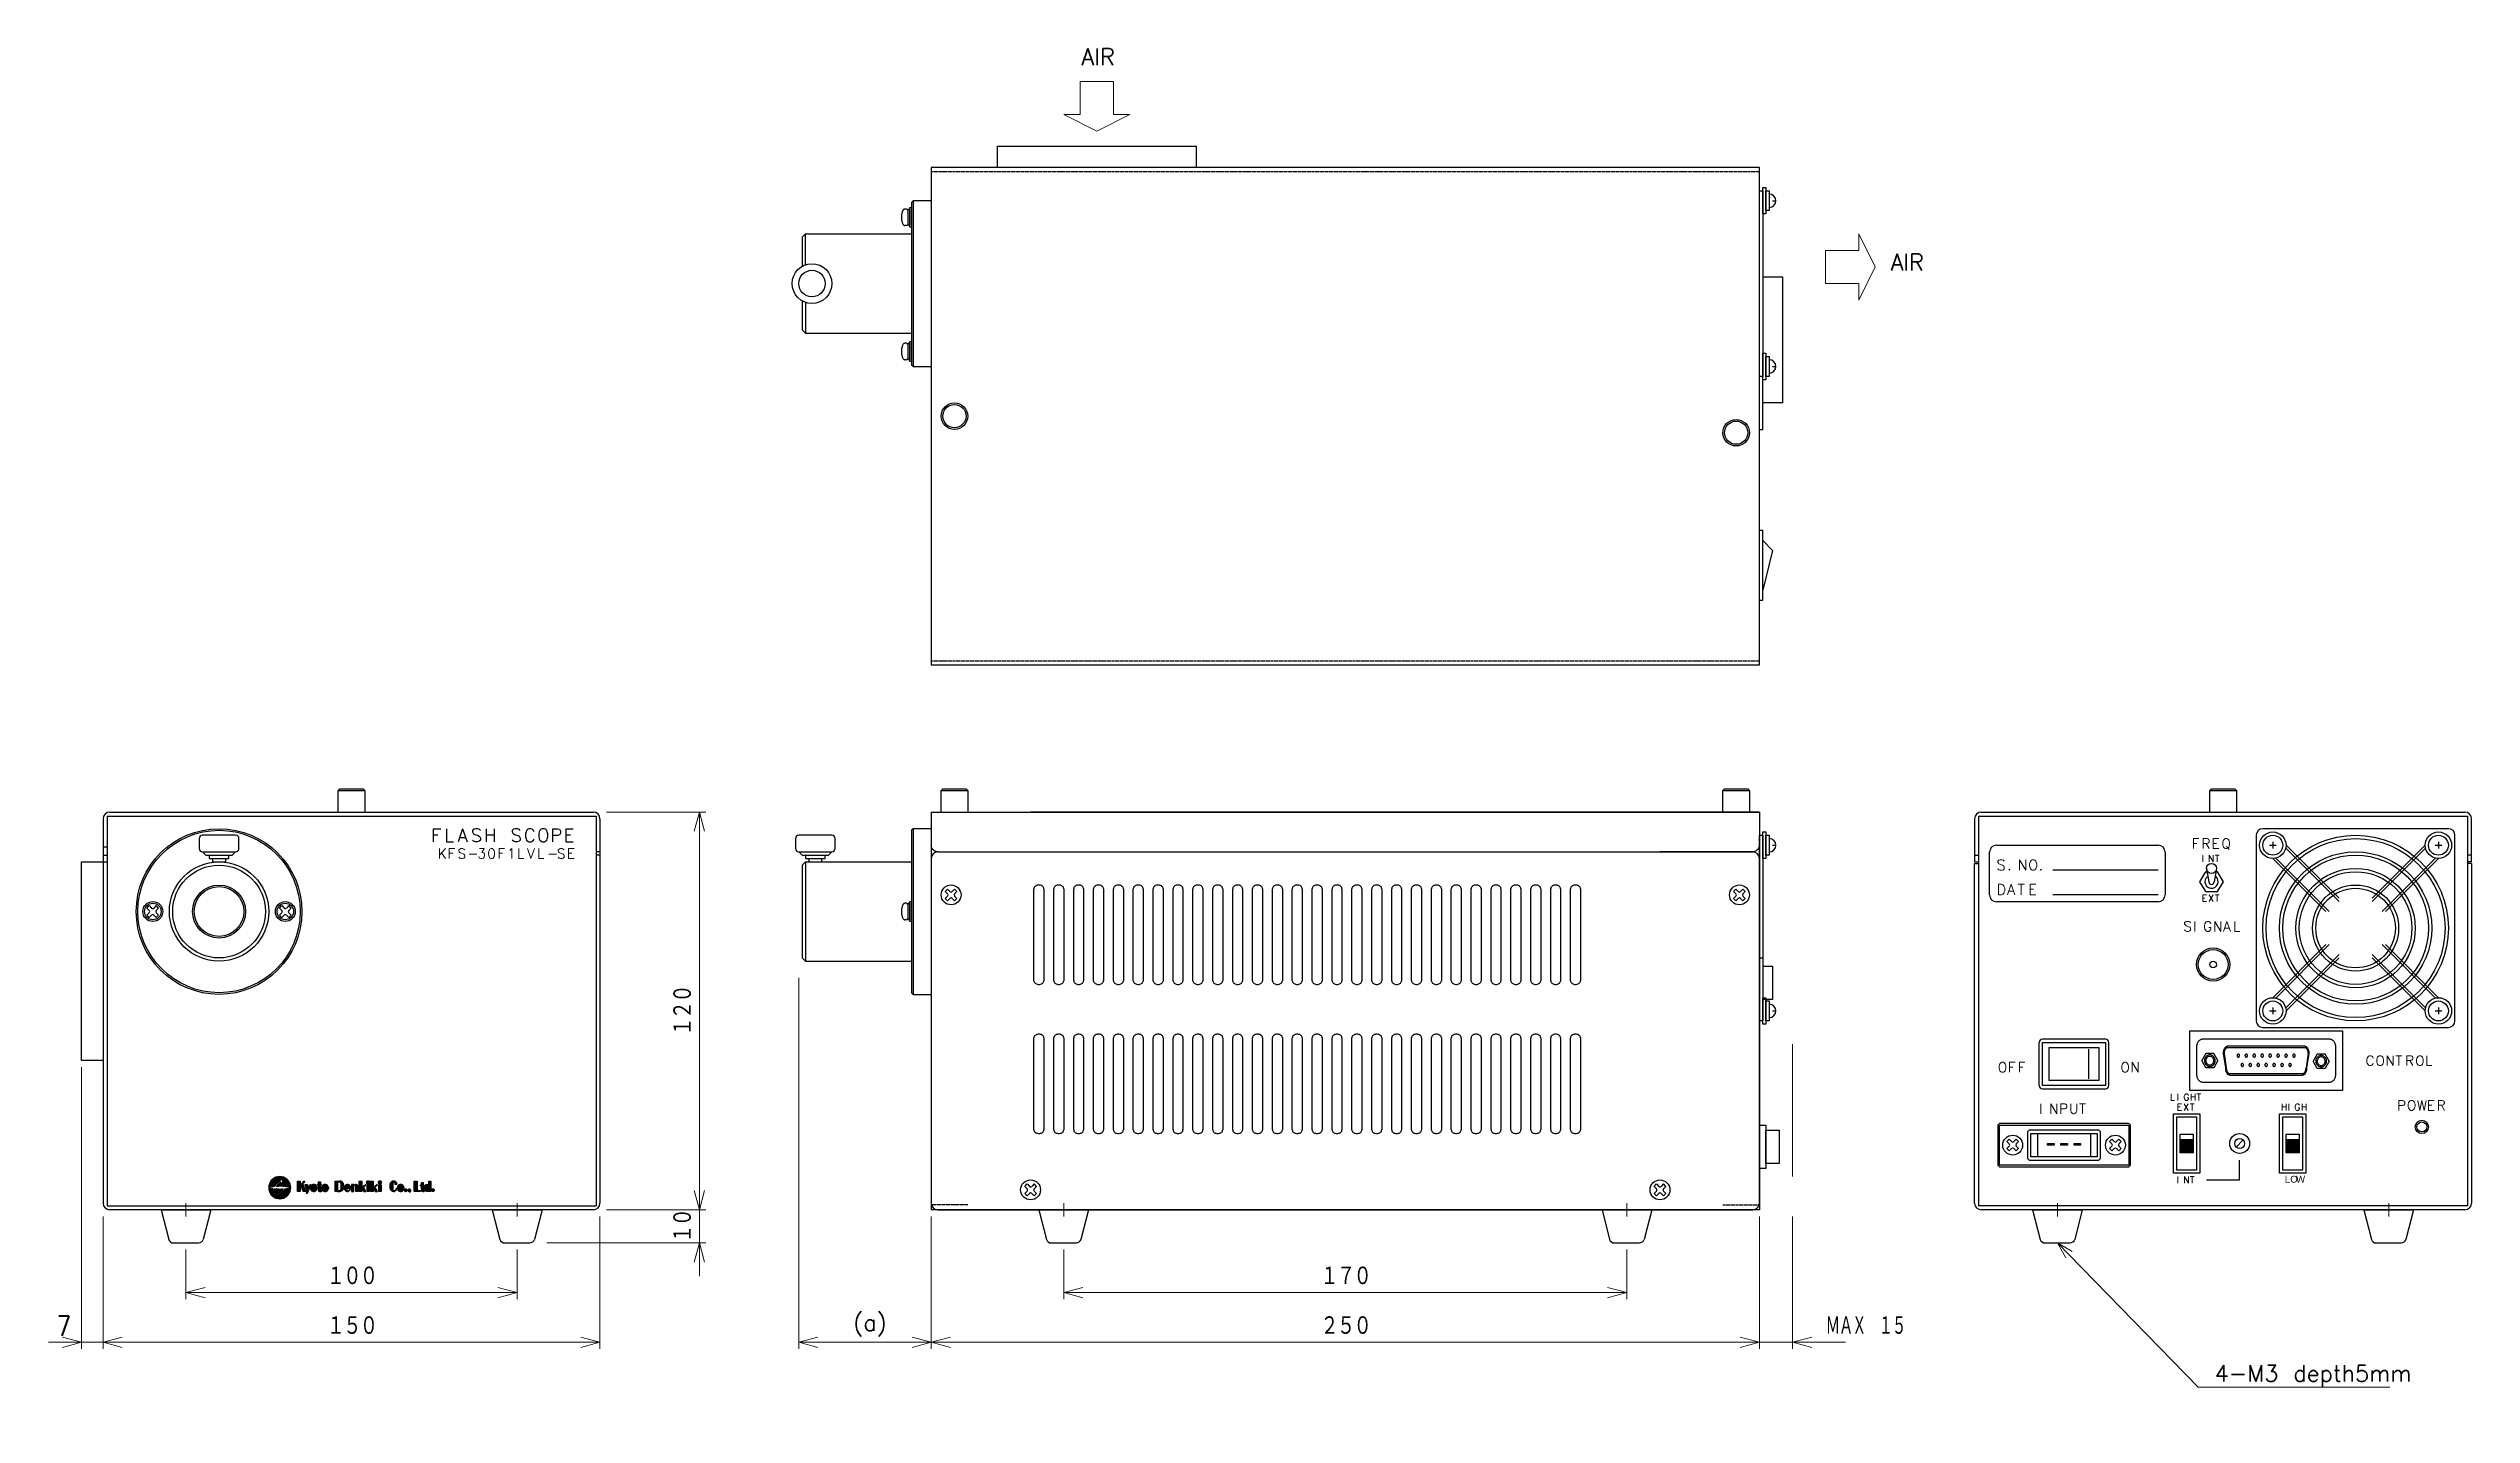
# Model space of a CAD drawing. Header units: millimetres. Extents: x 453 to 1184, y 120 to 532.
import ezdxf
from ezdxf import colors
from ezdxf.entities.mleader import LeaderData, LeaderLine
from ezdxf.math import Vec2, Vec3

# ---------------------------------------------------------------- set-up
doc = ezdxf.new("R2010")
doc.units = ezdxf.units.MM
doc.linetypes.add('HIDDEN', pattern=[0.375, 0.25, -0.125])
doc.layers.get('0').update_dxf_attribs({"lineweight": 30})
doc.layers.add('0 @ 2', color=7, linetype='Continuous', lineweight=30)
doc.layers.add('寸法', color=7, linetype='Continuous', lineweight=15)
doc.styles.add('BIGFONT', font='txt.shx', dxfattribs={"bigfont": 'bigfont'})
doc.styles.get("Standard").update_dxf_attribs({"font": 'txt', "bigfont": 'extfont2.shx'})

# ---------------------------------------------------------------- blocks, each defined once
blk = doc.blocks.new('A$C5E891AED')
for p, q in [((276.5, 277.9884), (336.5, 277.9884)), ((276.5, 271.4884), (276.5, 277.9884)), ((336.5, 277.9884), (336.5, 271.4884)), ((256.5, 271.4884), (256.5, 121.4884)), ((506.5, 271.4884), (256.5, 271.4884)), ((336.5, 271.4884), (276.5, 271.4884)), ((506.5, 121.4884), (506.5, 271.4884)), ((506.5, 264.4884), (507.5, 264.4884)), ((506.5, 208.4884), (506.5, 264.4884)), ((507.5, 265.4884), (508.5, 265.4884)), ((507.5, 257.4884), (507.5, 265.4884)), ((507.5, 264.4884), (507.5, 208.4884)), ((508.5, 265.4884), (508.5, 257.4884)), ((508.5, 264.4884), (509.5, 264.4884)), ((508.5, 258.4884), (508.5, 264.4884)), ((509.5, 264.4884), (509.5, 258.4884)), ((249, 258.9884), (248.5, 258.9884)), ((249.5, 258.9884), (250, 258.9884)), ((249.5, 253.9884), (249.5, 258.9884)), ((249.5, 254.4884), (249.5, 258.4884)), ((250, 259.4884), (250.5, 259.4884)), ((250, 253.4884), (250, 259.4884)), ((250, 258.9884), (250, 253.9884)), ((251, 261.4884), (250.5, 260.9884)), ((250.5, 260.9884), (250.5, 211.9884)), ((250.5, 259.4884), (250.5, 253.4884)), ((251, 261.4884), (251, 211.4884)), ((256.5, 261.4884), (251, 261.4884)), ((508.5, 257.4884), (507.5, 257.4884)), ((509.5, 258.4884), (508.5, 258.4884)), ((510.5, 261.4884), (511.5, 261.4884)), ((218.5, 251.4884), (217.5, 250.4884)), ((217.5, 250.4884), (217.5, 241.6884)), ((218.5, 251.4884), (250.5, 251.4884)), ((218.5, 242.0884), (218.5, 251.4884)), ((249, 253.9884), (248.5, 253.9884)), ((250, 253.9884), (249.5, 253.9884)), ((250.5, 253.4884), (250, 253.4884)), ((507.5, 238.4884), (513.5, 238.4884)), ((513.5, 238.4884), (513.5, 200.4884)), ((217.5, 231.2884), (217.5, 222.4884)), ((218.5, 230.8884), (218.5, 221.4884)), ((217.5, 222.4884), (218.5, 221.4884)), ((218.5, 221.4884), (250.5, 221.4884)), ((249, 218.4884), (248.5, 218.4884)), ((249, 213.4884), (248.5, 213.4884)), ((249.5, 218.4884), (250, 218.4884)), ((249.5, 213.4884), (249.5, 218.4884)), ((249.5, 213.9884), (249.5, 217.9884)), ((250, 213.4884), (249.5, 213.4884)), ((250, 218.9884), (250.5, 218.9884)), ((250, 212.9884), (250, 218.9884)), ((250, 218.4884), (250, 213.4884)), ((250.5, 212.9884), (250, 212.9884)), ((250.5, 218.9884), (250.5, 212.9884)), ((507.5, 215.4884), (508.5, 215.4884)), ((507.5, 207.4884), (507.5, 215.4884)), ((508.5, 215.4884), (508.5, 207.4884)), ((508.5, 214.4884), (509.5, 214.4884)), ((508.5, 208.4884), (508.5, 214.4884)), ((509.5, 214.4884), (509.5, 208.4884)), ((251, 211.4884), (250.5, 211.9884)), ((251, 211.4884), (256.5, 211.4884)), ((507.5, 208.4884), (506.5, 208.4884)), ((508.5, 207.4884), (507.5, 207.4884)), ((507.5, 192.4884), (507.5, 207.4884)), ((509.5, 208.4884), (508.5, 208.4884)), ((510.5, 211.4884), (511.5, 211.4884)), ((513.5, 200.4884), (507.5, 200.4884)), ((506.5, 192.4884), (507.5, 192.4884)), ((507.5, 161.9884), (506.5, 161.9884)), ((507.5, 140.9884), (507.5, 161.9884)), ((507.5, 158.9884), (510.5, 155.9884)), ((510.5, 155.9884), (507.5, 143.9884)), ((506.5, 140.9884), (507.5, 140.9884)), ((256.5, 121.4884), (506.5, 121.4884)), ((77.5, 83.5), (78, 84)), ((77.5, 83.5), (85.5, 83.5)), ((77.5, 77), (77.5, 83.5)), ((78, 84), (85, 84)), ((85, 84), (85.5, 83.5)), ((85.5, 83.5), (85.5, 77)), ((259.5, 83.5), (260, 84)), ((259.5, 83.5), (267.5, 83.5)), ((259.5, 77), (259.5, 83.5)), ((260, 84), (267, 84)), ((267, 84), (267.5, 83.5)), ((267.5, 83.5), (267.5, 77)), ((495.5, 83.5), (496, 84)), ((495.5, 83.5), (503.5, 83.5)), ((495.5, 77), (495.5, 83.5)), ((496, 84), (503, 84)), ((503, 84), (503.5, 83.5)), ((503.5, 83.5), (503.5, 77)), ((642.5, 83.5), (643, 84)), ((642.5, 83.5), (650.5, 83.5)), ((642.5, 77), (642.5, 83.5)), ((643, 84), (650, 84)), ((650, 84), (650.5, 83.5)), ((650.5, 83.5), (650.5, 77)), ((6.5, 75), (6.5, 61.9985)), ((7.7, 75.8), (155.3, 75.8)), ((7.7, 75.8), (7.7, -41.8)), ((8.5, 77), (154.5, 77)), ((155.3, 75.8), (155.3, -41.8)), ((156.5, 75), (156.5, 64)), ((256.5, 77), (506.5, 77)), ((256.5, 77), (256.5, -43)), ((256.5, 77), (286.5, 77)), ((256.5, 77), (256.5, 67)), ((506.5, 77), (286.5, 77)), ((506.5, 77), (506.5, -43)), ((506.5, 77), (506.5, 67)), ((571.5, 75), (571.5, 62)), ((572.7, 75.8), (572.7, -41.8)), ((572.7, 75.8), (720.3, 75.8)), ((573.5, 77), (719.5, 77)), ((720.3, 75.8), (720.3, -41.8)), ((721.5, 62), (721.5, 75)), ((7.7, 66.4), (6.5, 66.4)), ((35.5, 69), (35.5, 66)), ((46.5, 70), (36.5, 70)), ((47.5, 66), (47.5, 69)), ((215.5, 69), (215.5, 66)), ((226.5, 70), (216.5, 70)), ((227.5, 66), (227.5, 69)), ((251, 72), (250.5, 71.5)), ((250.5, 71.5), (250.5, 22.5)), ((251, 72), (251, 22)), ((256.5, 72), (251, 72)), ((506.5, 70), (507.5, 70)), ((506.5, 14), (506.5, 70)), ((507.5, 71), (508.5, 71)), ((507.5, 63), (507.5, 71)), ((507.5, 70), (507.5, 14)), ((508.5, 71), (508.5, 63)), ((508.5, 70), (509.5, 70)), ((508.5, 64), (508.5, 70)), ((509.5, 70), (509.5, 64)), ((510.5, 67), (511.5, 67)), ((578.12, 67), (626.88, 67)), ((656.5, 70), (656.5, 14)), ((714.5, 72), (658.5, 72)), ((660.5, 67), (662.5, 67)), ((661.5, 68), (661.5, 66)), ((681.5, 51), (665.5, 67)), ((681.5, 50), (665.5, 66)), ((691.5, 51), (707.5, 67)), ((691.5, 50), (707.5, 66)), ((710.5, 67), (712.5, 67)), ((711.5, 68), (711.5, 66)), ((716.5, 14), (716.5, 70)), ((0, 62), (6.5, 62)), ((0, 2), (0, 62)), ((6.5, 64), (7.7, 64)), ((6.5, 62), (7.7, 62)), ((6.5, 62), (6.5, 2)), ((6.5, 61.5), (6.5, -41)), ((36.5, 65), (46.5, 65)), ((156.5, 65), (155.3, 65)), ((156.5, 64), (155.3, 64)), ((156.5, 64), (155.4, 64)), ((156.5, 64), (156.5, -41)), ((216.5, 65), (226.5, 65)), ((218.5, 62), (217.5, 61)), ((217.5, 61), (217.5, 33)), ((218.5, 62), (250.5, 62)), ((218.5, 62), (218.5, 32)), ((256.5, 63), (256.5, -41)), ((258.5, 65), (476.5, 65)), ((258.5, 65), (504.5, 65)), ((504.5, 65), (476.5, 65)), ((506.5, -41), (506.5, 63)), ((508.5, 63), (507.5, 63)), ((509.5, 64), (508.5, 64)), ((571.5, 64), (572.7, 64)), ((571.5, 62), (572.7, 62)), ((571.5, -41), (571.5, 61.5)), ((571.5, 61.5), (572.7, 61.5)), ((576, 52), (576, 65)), ((626.88, 59.46), (595.08, 59.46)), ((629, 65), (629, 52)), ((641.2, 59), (639.4, 56)), ((641.2, 59), (641.7, 59)), ((641.5, 60), (642.2, 56)), ((644.5, 60), (643.8, 56)), ((644.8, 59), (644.3, 59)), ((646.6, 56), (644.8, 59)), ((677.5, 47), (661.5, 63)), ((678.5, 47), (662.5, 63)), ((694.5, 47), (710.5, 63)), ((695.5, 47), (711.5, 63)), ((721.5, 64), (720.3, 64)), ((721.5, 62), (720.3, 62)), ((721.5, 61.5), (720.3, 61.5)), ((721.5, 61.5), (721.5, -41)), ((260.7209, 53.0721), (261.428, 53.7792)), ((261.428, 52.365), (260.7209, 53.0721)), ((261.428, 51.6578), (260.7209, 50.9507)), ((261.428, 53.7792), (262.1351, 53.0721)), ((263.5493, 53.7791), (262.8422, 53.072)), ((264.2564, 53.072), (263.5493, 53.7791)), ((263.5493, 52.3649), (264.2564, 53.072)), ((264.2564, 50.9508), (263.5493, 51.6579)), ((287.5, 26.125), (287.5, 53.875)), ((290.5, 53.875), (290.5, 26.125)), ((293.5, 26.125), (293.5, 53.875)), ((296.5, 53.875), (296.5, 26.125)), ((299.5, 26.125), (299.5, 53.875)), ((302.5, 53.875), (302.5, 26.125)), ((305.5, 26.125), (305.5, 53.875)), ((308.5, 53.875), (308.5, 26.125)), ((311.5, 26.125), (311.5, 53.875)), ((314.5, 53.875), (314.5, 26.125)), ((317.5, 26.125), (317.5, 53.875)), ((320.5, 53.875), (320.5, 26.125)), ((323.5, 26.125), (323.5, 53.875)), ((326.5, 53.875), (326.5, 26.125)), ((329.5, 26.125), (329.5, 53.875)), ((332.5, 53.875), (332.5, 26.125)), ((335.5, 26.125), (335.5, 53.875)), ((338.5, 53.875), (338.5, 26.125)), ((341.5, 26.125), (341.5, 53.875)), ((344.5, 53.875), (344.5, 26.125)), ((347.5, 26.125), (347.5, 53.875)), ((350.5, 53.875), (350.5, 26.125)), ((353.5, 26.125), (353.5, 53.875)), ((356.5, 53.875), (356.5, 26.125)), ((359.5, 26.125), (359.5, 53.875)), ((362.5, 53.875), (362.5, 26.125)), ((365.5, 26.125), (365.5, 53.875)), ((368.5, 53.875), (368.5, 26.125)), ((371.5, 26.125), (371.5, 53.875)), ((374.5, 53.875), (374.5, 26.125)), ((377.5, 26.125), (377.5, 53.875)), ((380.5, 53.875), (380.5, 26.125)), ((383.5, 26.125), (383.5, 53.875)), ((386.5, 53.875), (386.5, 26.125)), ((389.5, 26.125), (389.5, 53.875)), ((392.5, 53.875), (392.5, 26.125)), ((395.5, 26.125), (395.5, 53.875)), ((398.5, 53.875), (398.5, 26.125)), ((401.5, 26.125), (401.5, 53.875)), ((404.5, 53.875), (404.5, 26.125)), ((407.5, 26.125), (407.5, 53.875)), ((410.5, 53.875), (410.5, 26.125)), ((413.5, 26.125), (413.5, 53.875)), ((416.5, 53.875), (416.5, 26.125)), ((419.5, 26.125), (419.5, 53.875)), ((422.5, 53.875), (422.5, 26.125)), ((425.5, 26.125), (425.5, 53.875)), ((428.5, 53.875), (428.5, 26.125)), ((431.5, 26.125), (431.5, 53.875)), ((434.5, 53.875), (434.5, 26.125)), ((437.5, 26.125), (437.5, 53.875)), ((440.5, 53.875), (440.5, 26.125)), ((443.5, 26.125), (443.5, 53.875)), ((446.5, 53.875), (446.5, 26.125)), ((449.5, 26.125), (449.5, 53.875)), ((452.5, 53.875), (452.5, 26.125)), ((498.7209, 53.0721), (499.428, 53.7792)), ((499.428, 52.365), (498.7209, 53.0721)), ((499.428, 51.6578), (498.7209, 50.9507)), ((499.428, 53.7792), (500.1351, 53.0721)), ((501.5493, 53.7791), (500.8422, 53.072)), ((502.2564, 53.072), (501.5493, 53.7791)), ((501.5493, 52.3649), (502.2564, 53.072)), ((502.2564, 50.9508), (501.5493, 51.6579)), ((626.88, 52.04), (595.08, 52.04)), ((639.4, 56), (641.2, 53)), ((641.2, 53), (644.8, 53)), ((644.8, 53), (646.6, 56)), ((19.7323, 48.0607), (20.4394, 48.7678)), ((20.4394, 47.3536), (19.7323, 48.0607)), ((20.4394, 46.6464), (19.7323, 45.9393)), ((19.7323, 45.9393), (20.4394, 45.2322)), ((20.4394, 48.7678), (21.1465, 48.0607)), ((20.4394, 45.2322), (21.1465, 45.9393)), ((22.5607, 48.7677), (21.8536, 48.0606)), ((21.8536, 45.9394), (22.5607, 45.2323)), ((23.2678, 48.0606), (22.5607, 48.7677)), ((22.5607, 47.3535), (23.2678, 48.0606)), ((23.2678, 45.9394), (22.5607, 46.6465)), ((22.5607, 45.2323), (23.2678, 45.9394)), ((59.7323, 48.0607), (60.4394, 48.7678)), ((60.4394, 47.3536), (59.7323, 48.0607)), ((60.4394, 46.6464), (59.7323, 45.9393)), ((59.7323, 45.9393), (60.4394, 45.2322)), ((60.4394, 48.7678), (61.1465, 48.0607)), ((60.4394, 45.2322), (61.1465, 45.9393)), ((62.5607, 48.7677), (61.8536, 48.0606)), ((61.8536, 45.9394), (62.5607, 45.2323)), ((63.2678, 48.0606), (62.5607, 48.7677)), ((62.5607, 47.3535), (63.2678, 48.0606)), ((63.2678, 45.9394), (62.5607, 46.6465)), ((62.5607, 45.2323), (63.2678, 45.9394)), ((249, 49.5), (248.5, 49.5)), ((249, 44.5), (248.5, 44.5)), ((249.5, 49.5), (250, 49.5)), ((249.5, 44.5), (249.5, 49.5)), ((249.5, 45), (249.5, 49)), ((250, 44.5), (249.5, 44.5)), ((250, 50), (250.5, 50)), ((250, 44), (250, 50)), ((250, 49.5), (250, 44.5)), ((250.5, 44), (250, 44)), ((250.5, 50), (250.5, 44)), ((260.7209, 50.9507), (261.428, 50.2436)), ((261.428, 50.2436), (262.1351, 50.9507)), ((262.8422, 50.9508), (263.5493, 50.2437)), ((263.5493, 50.2437), (264.2564, 50.9508)), ((498.7209, 50.9507), (499.428, 50.2436)), ((499.428, 50.2436), (500.1351, 50.9507)), ((500.8422, 50.9508), (501.5493, 50.2437)), ((501.5493, 50.2437), (502.2564, 50.9508)), ((626.88, 49.92), (578.12, 49.92)), ((661.5, 21), (677.5, 37)), ((662.5, 21), (678.5, 37)), ((710.5, 21), (694.5, 37)), ((711.5, 21), (695.5, 37)), ((217.5, 33), (218.5, 32)), ((218.5, 32), (250.5, 32)), ((506.5, 33), (507.5, 33)), ((507.5, 33), (507.5, 18)), ((507.5, 30.5), (510.5, 30.5)), ((510.5, 30.5), (510.5, 20.5)), ((665.5, 18), (681.5, 34)), ((665.5, 17), (681.5, 33)), ((707.5, 18), (691.5, 34)), ((707.5, 17), (691.5, 33)), ((251, 22), (250.5, 22.5)), ((251, 22), (256.5, 22)), ((507.5, 21), (508.5, 21)), ((507.5, 13), (507.5, 21)), ((510.5, 20.5), (507.5, 20.5)), ((508.5, 21), (508.5, 13)), ((508.5, 20), (509.5, 20)), ((508.5, 14), (508.5, 20)), ((509.5, 20), (509.5, 14)), ((510.5, 17), (511.5, 17)), ((660.5, 17), (662.5, 17)), ((661.5, 18), (661.5, 16)), ((710.5, 17), (712.5, 17)), ((711.5, 18), (711.5, 16)), ((287.5, -18.875), (287.5, 8.875)), ((290.5, 8.875), (290.5, -18.875)), ((293.5, -18.875), (293.5, 8.875)), ((296.5, 8.875), (296.5, -18.875)), ((299.5, -18.875), (299.5, 8.875)), ((302.5, 8.875), (302.5, -18.875)), ((305.5, -18.875), (305.5, 8.875)), ((308.5, 8.875), (308.5, -18.875)), ((311.5, -18.875), (311.5, 8.875)), ((314.5, 8.875), (314.5, -18.875)), ((317.5, -18.875), (317.5, 8.875)), ((320.5, 8.875), (320.5, -18.875)), ((323.5, -18.875), (323.5, 8.875)), ((326.5, 8.875), (326.5, -18.875)), ((329.5, -18.875), (329.5, 8.875)), ((332.5, 8.875), (332.5, -18.875)), ((335.5, -18.875), (335.5, 8.875)), ((338.5, 8.875), (338.5, -18.875)), ((341.5, -18.875), (341.5, 8.875)), ((344.5, 8.875), (344.5, -18.875)), ((347.5, -18.875), (347.5, 8.875)), ((350.5, 8.875), (350.5, -18.875)), ((353.5, -18.875), (353.5, 8.875)), ((356.5, 8.875), (356.5, -18.875)), ((359.5, -18.875), (359.5, 8.875)), ((362.5, 8.875), (362.5, -18.875)), ((365.5, -18.875), (365.5, 8.875)), ((368.5, 8.875), (368.5, -18.875)), ((371.5, -18.875), (371.5, 8.875)), ((374.5, 8.875), (374.5, -18.875)), ((377.5, -18.875), (377.5, 8.875)), ((380.5, 8.875), (380.5, -18.875)), ((383.5, -18.875), (383.5, 8.875)), ((386.5, 8.875), (386.5, -18.875)), ((389.5, -18.875), (389.5, 8.875)), ((392.5, 8.875), (392.5, -18.875)), ((395.5, -18.875), (395.5, 8.875)), ((398.5, 8.875), (398.5, -18.875)), ((401.5, -18.875), (401.5, 8.875)), ((404.5, 8.875), (404.5, -18.875)), ((407.5, -18.875), (407.5, 8.875)), ((410.5, 8.875), (410.5, -18.875)), ((413.5, -18.875), (413.5, 8.875)), ((416.5, 8.875), (416.5, -18.875)), ((419.5, -18.875), (419.5, 8.875)), ((422.5, 8.875), (422.5, -18.875)), ((425.5, -18.875), (425.5, 8.875)), ((428.5, 8.875), (428.5, -18.875)), ((431.5, -18.875), (431.5, 8.875)), ((434.5, 8.875), (434.5, -18.875)), ((437.5, -18.875), (437.5, 8.875)), ((440.5, 8.875), (440.5, -18.875)), ((443.5, -18.875), (443.5, 8.875)), ((446.5, 8.875), (446.5, -18.875)), ((449.5, -18.875), (449.5, 8.875)), ((452.5, 8.875), (452.5, -18.875)), ((507.5, 14), (506.5, 14)), ((508.5, 13), (507.5, 13)), ((509.5, 14), (508.5, 14)), ((591, -5.5), (591, 7.5)), ((611, 8.5), (592, 8.5)), ((592, -5.5), (592, 7.5)), ((592, 7.5), (611, 7.5)), ((611, 7.5), (611, -5.5)), ((612, -5.5), (612, 7.5)), ((636.5, 11), (682.5, 11)), ((636.5, -7), (636.5, 11)), ((678.5, 8.5), (640.5, 8.5)), ((658.5, 12), (714.5, 12)), ((682.5, 11), (682.5, -7)), ((6.5, 2), (0, 2)), ((594, -4), (594, 6)), ((594, 6), (609, 6)), ((606, -3.5), (606, 5.5)), ((609, 6), (609, -4)), ((638.5, 6.3333), (638.5, -2.3333)), ((641.3, 4.1667), (640.1, 2)), ((641.3, -0.1666), (640.1, 2)), ((643.7, 4.1667), (641.3, 4.1667)), ((644.9, 2), (643.7, 4.1667)), ((644.9, 2), (643.7, -0.1666)), ((646.5, 4.1667), (647.1842, -0.1666)), ((646.7737, 4.1667), (647.4579, -0.1666)), ((671.1316, 6.3333), (647.8684, 6.3333)), ((671.1316, 5.9), (647.8684, 5.9)), ((672.2263, 4.1667), (671.5421, -0.1666)), ((671.8158, -0.1667), (672.5, 4.1666)), ((674.9, 4), (673.7, 1.8333)), ((674.9, -0.3333), (673.7, 1.8333)), ((677.3, 4), (674.9, 4)), ((678.5, 1.8333), (677.3, 4)), ((678.5, 1.8333), (677.3, -0.3333)), ((680.5, -2.3333), (680.5, 6.3333)), ((611, -5.5), (592, -5.5)), ((592, -6.5), (611, -6.5)), ((609, -4), (594, -4)), ((682.5, -7), (636.5, -7)), ((640.5, -4.5), (678.5, -4.5)), ((643.7, -0.1666), (641.3, -0.1666)), ((648.5526, -1.9), (670.4474, -1.9)), ((648.5526, -2.3333), (670.4474, -2.3333)), ((677.3, -0.3333), (674.9, -0.3333)), ((631.5, -14), (639.5, -14)), ((631.5, -32), (631.5, -14)), ((639.5, -14), (639.5, -32)), ((663.5, -14), (671.5, -14)), ((663.5, -32), (663.5, -14)), ((671.5, -14), (671.5, -32)), ((506.5, -17.5), (508.5, -17.5)), ((506.5, -30.5), (506.5, -17.5)), ((508.5, -17.5), (508.5, -30.5)), ((508.5, -19), (512.5, -19)), ((508.5, -29), (508.5, -19)), ((512.5, -19), (512.5, -29)), ((579, -17), (578.5, -17.5)), ((578.5, -17.5), (578.5, -29.5)), ((618, -17), (579, -17)), ((579, -17.5), (618, -17.5)), ((579, -29.5), (579, -17.5)), ((581.2209, -22.4279), (581.928, -21.7208)), ((581.928, -21.7208), (582.6351, -22.4279)), ((584.0493, -21.7209), (583.3422, -22.428)), ((584.7564, -22.428), (584.0493, -21.7209)), ((588, -19), (587.5, -19.5)), ((587.5, -19.5), (587.5, -27.5)), ((609, -19), (588, -19)), ((588.5, -20), (608.5, -20)), ((588.5, -27), (588.5, -20)), ((590.5, -20), (590.5, -27)), ((606.5, -20), (606.5, -27)), ((608.5, -20), (608.5, -27)), ((609.5, -19.5), (609, -19)), ((609.5, -27.5), (609.5, -19.5)), ((612.2209, -22.4279), (612.928, -21.7208)), ((612.928, -21.7208), (613.6351, -22.4279)), ((615.0493, -21.7209), (614.3422, -22.428)), ((615.7564, -22.428), (615.0493, -21.7209)), ((618.5, -17.5), (618, -17)), ((618, -17.5), (618, -29.5)), ((618.5, -29.5), (618.5, -17.5)), ((632.5, -15), (638.5, -15)), ((632.5, -31), (632.5, -15)), ((633.5, -25.8), (633.5, -20.2)), ((633.5, -20.2), (637.5, -20.2)), ((633.5, -25.8), (633.5, -21.8)), ((633.5, -21.8), (637.5, -21.8)), ((637.5, -20.2), (637.5, -25.8)), ((637.5, -21.8), (637.5, -25.8)), ((638.5, -15), (638.5, -31)), ((664.5, -15), (670.5, -15)), ((664.5, -31), (664.5, -15)), ((665.5, -25.8), (665.5, -20.2)), ((665.5, -20.2), (669.5, -20.2)), ((665.5, -25.8), (665.5, -21.8)), ((665.5, -21.8), (669.5, -21.8)), ((669.5, -20.2), (669.5, -25.8)), ((669.5, -21.8), (669.5, -25.8)), ((670.5, -15), (670.5, -31)), ((512.5, -29), (508.5, -29)), ((581.928, -23.135), (581.2209, -22.4279)), ((581.928, -23.8422), (581.2209, -24.5493)), ((581.2209, -24.5493), (581.928, -25.2564)), ((581.928, -25.2564), (582.6351, -24.5493)), ((583.3422, -24.5492), (584.0493, -25.2563)), ((584.0493, -23.1351), (584.7564, -22.428)), ((584.7564, -24.5492), (584.0493, -23.8421)), ((584.0493, -25.2563), (584.7564, -24.5492)), ((587.5, -27.5), (588, -28)), ((588, -28), (609, -28)), ((608.5, -27), (588.5, -27)), ((593.5, -23), (595.5, -23)), ((593.5, -23.5), (593.5, -23)), ((595.5, -23.5), (593.5, -23.5)), ((595.5, -23), (595.5, -23.5)), ((597.5, -23), (599.5, -23)), ((597.5, -23.5), (597.5, -23)), ((599.5, -23.5), (597.5, -23.5)), ((599.5, -23), (599.5, -23.5)), ((601.5, -23), (603.5, -23)), ((601.5, -23.5), (601.5, -23)), ((603.5, -23.5), (601.5, -23.5)), ((603.5, -23), (603.5, -23.5)), ((609, -28), (609.5, -27.5)), ((612.928, -23.135), (612.2209, -22.4279)), ((612.928, -23.8422), (612.2209, -24.5493)), ((612.2209, -24.5493), (612.928, -25.2564)), ((612.928, -25.2564), (613.6351, -24.5493)), ((614.3422, -24.5492), (615.0493, -25.2563)), ((615.0493, -23.1351), (615.7564, -22.428)), ((615.7564, -24.5492), (615.0493, -23.8421)), ((615.0493, -25.2563), (615.7564, -24.5492)), ((637.5, -22.3), (633.5, -22.3)), ((637.5, -22.7), (633.5, -22.7)), ((637.5, -23.1), (633.5, -23.1)), ((637.5, -23.5), (633.5, -23.5)), ((637.5, -23.9), (633.5, -23.9)), ((637.5, -24.3), (633.5, -24.3)), ((637.5, -24.7), (633.5, -24.7)), ((637.5, -25.1), (633.5, -25.1)), ((637.5, -25.5), (633.5, -25.5)), ((637.5, -25.8), (633.5, -25.8)), ((637.5, -25.8), (633.5, -25.8)), ((652.5, -22), (650.5, -24)), ((651.5, -34), (651.5, -28)), ((669.5, -22.3), (665.5, -22.3)), ((669.5, -22.7), (665.5, -22.7)), ((669.5, -23.1), (665.5, -23.1)), ((669.5, -23.5), (665.5, -23.5)), ((669.5, -23.9), (665.5, -23.9)), ((669.5, -24.3), (665.5, -24.3)), ((669.5, -24.7), (665.5, -24.7)), ((669.5, -25.1), (665.5, -25.1)), ((669.5, -25.5), (665.5, -25.5)), ((669.5, -25.8), (665.5, -25.8)), ((669.5, -25.8), (665.5, -25.8)), ((56.5946, -35.8539), (58.1167, -35.8539)), ((56.5946, -36.0442), (57.0702, -36.0442)), ((56.6897, -35.4734), (58.4972, -35.4734)), ((56.6897, -35.5685), (58.3069, -35.5685)), ((56.6897, -35.6637), (58.3069, -35.6637)), ((56.6897, -35.7588), (58.2118, -35.7588)), ((56.6897, -35.949), (57.8313, -35.949)), ((56.7848, -35.2831), (58.6875, -35.2831)), ((56.7848, -35.3783), (58.5923, -35.3783)), ((56.88, -35.0929), (58.8777, -35.0929)), ((56.88, -35.188), (58.6875, -35.188)), ((56.9751, -34.7123), (59.3534, -34.7123)), ((56.9751, -34.8075), (59.1631, -34.8075)), ((56.9751, -34.9026), (59.1631, -34.9026)), ((56.9751, -34.9977), (58.8777, -34.9977)), ((57.1654, -34.5221), (59.6388, -34.5221)), ((57.1654, -34.6172), (59.4485, -34.6172)), ((57.2605, -34.3318), (59.8291, -34.3318)), ((57.2605, -34.427), (59.7339, -34.427)), ((57.4508, -34.1416), (59.8291, -34.1416)), ((57.4508, -34.2367), (59.8291, -34.2367)), ((57.641, -33.9513), (60.0193, -33.9513)), ((57.641, -34.0464), (59.9242, -34.0464)), ((57.8313, -33.761), (61.8269, -33.761)), ((57.8313, -33.8562), (60.495, -33.8562)), ((58.1167, -33.5708), (61.6366, -33.5708)), ((58.1167, -33.6659), (61.6366, -33.6659)), ((58.3069, -33.4757), (61.3512, -33.4757)), ((58.4972, -33.3805), (61.1609, -33.3805)), ((58.7826, -33.2854), (60.9707, -33.2854)), ((58.9729, -33.1903), (60.6853, -33.1903)), ((58.9729, -35.7588), (61.4463, -35.7588)), ((58.9729, -35.8539), (59.4485, -35.8539)), ((59.068, -35.6637), (61.5415, -35.6637)), ((59.1631, -35.5685), (61.5415, -35.5685)), ((59.2583, -35.4734), (61.6366, -35.4734)), ((59.3534, -35.3783), (61.6366, -35.3783)), ((59.4485, -33.0951), (60.3999, -33.0951)), ((59.4485, -35.2831), (61.7317, -35.2831)), ((59.6388, -35.188), (61.7317, -35.188)), ((59.7339, -35.0929), (61.7317, -35.0929)), ((59.8291, -34.9977), (61.7317, -34.9977)), ((60.0193, -34.9026), (60.1145, -34.9026)), ((60.495, -33.8562), (61.8269, -33.8562)), ((60.5901, -33.9513), (60.8755, -33.9513)), ((60.5901, -34.9026), (61.8269, -34.9026)), ((60.6853, -34.8075), (61.8269, -34.8075)), ((60.7804, -34.6172), (61.7317, -34.6172)), ((60.7804, -34.7123), (61.8269, -34.7123)), ((60.8755, -34.5221), (61.7317, -34.5221)), ((60.8755, -35.8539), (61.3512, -35.8539)), ((60.9707, -34.427), (61.5415, -34.427)), ((61.6366, -33.9513), (62.0171, -33.9513)), ((61.8269, -34.2367), (62.2074, -34.2367)), ((61.922, -34.1416), (62.2074, -34.1416)), ((62.0171, -34.3318), (62.3025, -34.3318)), ((62.0171, -35.8539), (63.0636, -35.8539)), ((62.0171, -35.949), (62.9684, -35.949)), ((62.1123, -35.6637), (62.9684, -35.6637)), ((62.1123, -35.7588), (62.9684, -35.7588)), ((62.2074, -34.5221), (62.4928, -34.5221)), ((62.2074, -35.2831), (62.8733, -35.2831)), ((62.2074, -35.4734), (62.8733, -35.4734)), ((62.2074, -35.5685), (62.8733, -35.5685)), ((62.3025, -34.6172), (62.5879, -34.6172)), ((62.3025, -34.7123), (62.5879, -34.7123)), ((62.3025, -34.9026), (62.683, -34.9026)), ((62.3025, -35.0929), (62.7782, -35.0929)), ((62.3025, -35.188), (62.7782, -35.188)), ((62.3025, -35.3783), (62.8733, -35.3783)), ((62.3976, -34.8075), (62.5879, -34.8075)), ((62.3976, -34.9977), (62.683, -34.9977)), ((62.3976, -36.0442), (63.0636, -36.0442)), ((65.1667, -34.3333), (66.0242, -34.3333)), ((65.1667, -37.4418), (65.1667, -34.3333)), ((65.2739, -34.3333), (65.2739, -37.4418)), ((65.3811, -34.3333), (65.3811, -37.4418)), ((65.4883, -34.3333), (65.4883, -37.4418)), ((65.5955, -34.3333), (65.5955, -37.4418)), ((65.7027, -34.3333), (65.7027, -37.4418)), ((65.8099, -34.3333), (65.8099, -37.4418)), ((65.917, -34.3333), (65.917, -37.4418)), ((66.0242, -34.3333), (66.0242, -37.4418)), ((66.0242, -35.6196), (67.0962, -34.3333)), ((66.0242, -35.5124), (66.8818, -37.4418)), ((66.0886, -35.6196), (66.1529, -35.6196)), ((66.1314, -35.5124), (66.8818, -35.5124)), ((66.1314, -35.6196), (66.8818, -35.6196)), ((66.1314, -35.7268), (66.2386, -35.7268)), ((66.1743, -35.8339), (66.2386, -35.8339)), ((66.1957, -35.4052), (66.8389, -35.4052)), ((66.2386, -35.7268), (66.989, -35.7268)), ((66.2386, -35.8339), (66.989, -35.8339)), ((66.2386, -35.9411), (67.0962, -35.9411)), ((66.2815, -36.0483), (67.139, -36.0483)), ((66.3458, -35.298), (66.7746, -35.298)), ((66.3458, -36.1555), (67.2034, -36.1555)), ((66.3887, -35.1908), (66.453, -35.1908)), ((66.4101, -36.2627), (67.2677, -36.2627)), ((67.4177, -34.3333), (66.453, -35.5124)), ((66.453, -35.1908), (66.6674, -35.1908)), ((66.453, -36.3699), (67.3105, -36.3699)), ((66.4744, -35.0836), (66.5602, -35.0836)), ((66.4959, -36.4771), (67.3534, -36.4771)), ((66.5602, -34.9764), (66.6888, -34.9764)), ((66.5602, -35.0836), (66.7746, -35.0836)), ((66.6674, -34.8692), (66.7746, -34.8692)), ((66.6674, -34.9764), (66.8818, -34.9764)), ((66.6674, -35.1908), (66.7531, -35.1908)), ((66.7746, -35.1908), (66.7531, -35.1479)), ((66.7746, -34.7621), (66.989, -34.7621)), ((66.7746, -34.8692), (66.989, -34.8692)), ((67.8465, -37.4418), (66.7746, -35.1908)), ((66.8389, -34.6549), (66.8818, -34.6549)), ((66.8818, -34.6549), (67.0962, -34.6549)), ((66.8818, -35.6196), (66.9247, -35.6196)), ((66.9247, -34.5477), (66.989, -34.5477)), ((66.989, -34.5477), (67.2034, -34.5477)), ((66.989, -34.7621), (67.0533, -34.7621)), ((66.989, -35.8339), (67.0318, -35.8339)), ((67.0104, -34.4405), (67.0962, -34.4405)), ((67.0962, -34.3333), (67.4177, -34.3333)), ((67.0962, -34.4405), (67.3105, -34.4405)), ((67.0962, -34.6549), (67.139, -34.6549)), ((67.4177, -35.4052), (68.1681, -37.4418)), ((67.4177, -35.4052), (68.1681, -35.4052)), ((67.5249, -35.5124), (68.1681, -35.5124)), ((67.5249, -35.6196), (68.1681, -35.6196)), ((67.5249, -35.7268), (68.1681, -35.7268)), ((67.6321, -35.8339), (68.2753, -35.8339)), ((67.6321, -35.9411), (68.2753, -35.9411)), ((67.7393, -36.0483), (68.3825, -36.0483)), ((67.7393, -36.1555), (68.3825, -36.1555)), ((67.7393, -36.2627), (68.3825, -36.2627)), ((69.0256, -35.4052), (67.8465, -38.0849)), ((67.8465, -36.3699), (68.4897, -36.3699)), ((67.8465, -36.4771), (68.4897, -36.4771)), ((69.1328, -35.4052), (67.9537, -38.0849)), ((69.24, -35.4052), (68.0609, -38.0849)), ((68.1681, -35.4052), (68.4897, -36.1555)), ((68.4897, -36.1555), (68.5968, -36.3699)), ((69.0256, -35.4052), (69.24, -35.4052)), ((69.1328, -36.3699), (69.1328, -36.5843)), ((69.24, -35.8339), (69.24, -36.9058)), ((69.3472, -35.7268), (69.3472, -37.1202)), ((69.4544, -35.6196), (69.4544, -37.2274)), ((69.5616, -35.5124), (69.5616, -37.3346)), ((69.6688, -35.5124), (69.6688, -37.3346)), ((69.776, -35.5124), (69.776, -37.3346)), ((69.776, -35.5124), (70.4191, -35.5124)), ((69.8832, -35.4052), (69.9904, -35.4052)), ((69.8832, -35.7268), (69.8832, -37.1202)), ((70.3119, -35.7268), (70.3119, -37.1202)), ((70.4191, -35.5124), (70.4191, -37.3346)), ((70.5263, -35.5124), (70.5263, -37.3346)), ((70.6335, -35.5124), (70.6335, -37.3346)), ((70.7407, -35.6196), (70.7407, -37.2274)), ((70.8479, -35.7268), (70.8479, -37.1202)), ((70.9551, -35.9411), (70.9551, -36.9058)), ((71.0623, -36.2627), (71.0623, -36.5843)), ((71.1695, -35.298), (71.3838, -35.298)), ((71.1695, -35.298), (71.1695, -35.5124)), ((71.1695, -35.4052), (71.3838, -35.4052)), ((71.1695, -35.5124), (71.3838, -35.5124)), ((71.3838, -34.5477), (72.1342, -34.5477)), ((71.3838, -34.5477), (71.3838, -36.6914)), ((71.3838, -34.6549), (72.1342, -34.6549)), ((71.3838, -34.7621), (72.1342, -34.7621)), ((71.3838, -34.8692), (72.1342, -34.8692)), ((71.3838, -34.9764), (72.1342, -34.9764)), ((71.3838, -35.0836), (72.1342, -35.0836)), ((71.3838, -35.1908), (72.1342, -35.1908)), ((71.3838, -35.298), (72.1342, -35.298)), ((71.3838, -35.4052), (72.1342, -35.4052)), ((71.3838, -35.5124), (72.1342, -35.5124)), ((71.3838, -35.6196), (72.1342, -35.6196)), ((71.3838, -35.7268), (72.1342, -35.7268)), ((71.3838, -35.8339), (72.1342, -35.8339)), ((71.3838, -35.9411), (72.1342, -35.9411)), ((71.3838, -36.0483), (72.1342, -36.0483)), ((71.3838, -36.1555), (72.1342, -36.1555)), ((71.3838, -36.2627), (72.1342, -36.2627)), ((71.3838, -36.3699), (72.1342, -36.3699)), ((71.3838, -36.4771), (72.1342, -36.4771)), ((72.1342, -34.5477), (72.1342, -36.6914)), ((72.1342, -35.298), (72.3486, -35.298)), ((72.1342, -35.4052), (72.3486, -35.4052)), ((72.3486, -35.5124), (72.1342, -35.5124)), ((72.3486, -35.298), (72.3486, -35.5124)), ((72.563, -36.3699), (72.563, -36.5843)), ((72.6702, -35.9411), (72.6702, -36.9058)), ((72.7773, -35.7268), (72.7773, -37.1202)), ((72.8845, -35.6196), (72.8845, -37.2274)), ((72.9917, -35.5124), (72.9917, -37.3346)), ((73.0989, -35.5124), (73.0989, -37.3346)), ((73.2061, -35.5124), (73.8493, -35.5124)), ((73.2061, -35.5124), (73.2061, -37.3346)), ((73.3134, -35.4052), (73.4206, -35.4052)), ((73.3134, -35.7268), (73.3134, -37.1202)), ((73.7421, -35.7268), (73.7421, -37.1202)), ((73.8493, -35.5124), (73.8493, -37.3346)), ((73.9565, -35.5124), (73.9565, -35.6196)), ((73.9565, -35.6196), (73.9565, -37.3346)), ((74.0636, -35.5124), (74.0636, -37.3346)), ((74.1708, -35.6196), (74.1708, -37.2274)), ((74.278, -35.7268), (74.278, -37.1202)), ((74.3852, -35.9411), (74.3852, -37.013)), ((74.4925, -36.2627), (74.4925, -36.5843)), ((76.5291, -34.3333), (77.2794, -34.3333)), ((76.5291, -37.4418), (76.5291, -34.3333)), ((76.6363, -34.3333), (76.6363, -37.4418)), ((76.7435, -34.3333), (76.7435, -37.4418)), ((76.8506, -34.3333), (76.8506, -37.4418)), ((76.9578, -34.3333), (76.9578, -37.4418)), ((77.065, -34.3333), (77.065, -37.4418)), ((77.1722, -34.3333), (77.1722, -37.4418)), ((77.2794, -34.3333), (77.2794, -37.4418)), ((77.2794, -34.3333), (77.8154, -34.3333)), ((77.2794, -34.5477), (77.4938, -34.5477)), ((77.3866, -34.3333), (77.3866, -34.5477)), ((77.4938, -34.3333), (77.4938, -34.5477)), ((77.4938, -34.5477), (77.8154, -34.5477)), ((77.601, -34.3333), (77.601, -34.5477)), ((77.7082, -34.3333), (77.7082, -34.5477)), ((77.7939, -34.3333), (77.8368, -34.3333)), ((77.8154, -34.3333), (77.8154, -34.5477)), ((77.8368, -34.3333), (77.8583, -34.3333)), ((77.9226, -34.3333), (77.9226, -34.5477)), ((78.0298, -34.3762), (78.0298, -34.5906)), ((78.137, -34.4405), (78.137, -34.6549)), ((78.2441, -34.4405), (78.2441, -34.8692)), ((78.2441, -34.9764), (78.2441, -36.6914)), ((78.3513, -34.4405), (78.3513, -37.3346)), ((78.4585, -34.5048), (78.4585, -37.2917)), ((78.5657, -34.5477), (78.5657, -37.2274)), ((78.6729, -34.6549), (78.6729, -37.1202)), ((78.7801, -34.7621), (78.7801, -37.013)), ((78.8873, -34.8907), (78.8873, -34.9764)), ((78.8873, -34.9764), (78.8873, -36.9058)), ((78.9945, -35.1908), (78.9945, -36.5843)), ((79.1017, -35.5124), (79.1017, -35.6196)), ((79.1017, -35.6196), (79.1017, -36.1555)), ((79.3589, -36.3699), (79.3589, -36.5843)), ((79.4233, -35.9411), (79.4233, -36.9058)), ((79.5305, -35.7268), (79.5305, -37.1202)), ((79.6376, -35.6196), (79.6376, -37.2274)), ((79.7448, -35.6196), (79.7448, -37.2274)), ((79.852, -35.5124), (79.852, -37.3346)), ((79.9592, -35.5124), (79.9592, -37.3346)), ((80.0759, -35.4052), (80.1783, -35.4052)), ((80.0759, -35.7268), (80.0759, -37.1202)), ((80.0759, -36.2627), (80.4856, -36.2627)), ((80.0759, -36.4771), (81.2026, -36.4771)), ((80.0878, -35.4481), (80.0878, -35.5767)), ((80.1736, -36.2627), (80.1736, -36.4771)), ((80.2165, -35.4481), (80.2165, -35.4909)), ((80.2808, -36.2627), (80.2808, -36.4771)), ((80.3022, -35.4481), (80.3022, -35.4909)), ((80.388, -35.4481), (80.388, -35.4909)), ((80.388, -36.2627), (80.388, -36.4771)), ((80.4856, -35.7268), (80.4856, -36.2627)), ((80.4952, -35.5124), (80.4952, -35.6196)), ((80.4952, -36.2627), (80.4952, -36.4771)), ((80.5166, -35.6196), (80.5166, -36.2627)), ((80.6024, -35.5124), (80.6024, -36.4771)), ((80.7096, -35.5124), (80.7096, -36.4771)), ((80.8168, -35.6196), (80.8168, -36.4771)), ((80.9239, -35.7268), (80.9239, -36.4771)), ((81.0311, -35.8339), (81.0311, -36.4771)), ((81.1383, -36.0483), (81.1383, -36.4771)), ((81.2026, -36.2627), (81.2026, -36.4771)), ((81.4599, -35.4052), (81.4599, -37.4418)), ((82.1031, -35.4052), (81.4599, -35.4052)), ((81.5671, -35.4052), (81.5671, -37.4418)), ((81.6743, -35.4052), (81.6743, -37.4418)), ((81.7815, -35.4052), (81.7815, -37.4418)), ((81.8887, -35.4052), (81.8887, -37.4418)), ((81.9959, -35.4052), (81.9959, -37.4418)), ((82.2103, -35.5124), (82.1031, -35.4052)), ((82.1031, -35.4052), (82.1031, -37.4418)), ((82.2103, -37.4418), (82.2103, -35.5124)), ((82.2103, -35.641), (82.2317, -35.6196)), ((82.2317, -35.8125), (82.2103, -35.8983)), ((82.2746, -35.5981), (82.2746, -35.6839)), ((82.3174, -35.5552), (82.3174, -35.6196)), ((82.3603, -35.5338), (82.3603, -35.6196)), ((82.4246, -35.5124), (82.4246, -35.5767)), ((82.489, -35.4695), (82.489, -35.5767)), ((82.5533, -35.4481), (82.5533, -35.5767)), ((82.6176, -35.4481), (82.6176, -35.5981)), ((82.7033, -35.4266), (82.7033, -35.6839)), ((82.7462, -35.834), (82.7462, -35.9626)), ((82.7462, -37.4418), (82.7462, -35.9411)), ((82.7677, -35.4266), (82.7677, -35.7911)), ((82.8534, -35.4052), (82.8534, -35.7268)), ((82.8534, -35.7268), (82.8534, -37.4418)), ((82.9606, -35.4052), (83.0678, -35.4481)), ((82.9606, -35.4266), (82.9606, -35.7268)), ((82.9606, -35.7268), (82.9606, -37.4418)), ((83.0678, -35.4695), (83.0678, -35.7482)), ((83.0678, -35.7268), (83.0678, -37.4418)), ((83.175, -35.5124), (83.175, -35.7268)), ((83.175, -35.7268), (83.175, -37.4418)), ((83.2822, -35.5981), (83.2822, -35.7268)), ((83.2822, -35.7268), (83.2822, -37.4418)), ((83.3894, -35.7268), (83.3894, -37.4418)), ((83.4966, -37.4418), (83.4966, -35.9411)), ((83.8181, -34.3333), (84.5685, -34.3333)), ((83.8181, -37.4418), (83.8181, -34.3333)), ((83.9253, -34.3333), (83.9253, -37.4418)), ((84.0325, -34.3333), (84.0325, -37.4418)), ((84.1397, -34.3333), (84.1397, -37.4418)), ((84.2469, -34.3333), (84.2469, -37.4418)), ((84.3541, -34.3333), (84.3541, -37.4418)), ((84.3541, -34.3333), (84.3541, -37.4418)), ((84.4613, -34.3333), (84.4613, -37.4418)), ((84.5685, -34.3333), (84.5685, -37.4418)), ((84.5685, -36.2627), (85.7476, -35.4052)), ((84.5685, -36.4771), (85.8548, -35.5124)), ((85.7476, -35.5124), (84.5685, -36.3699)), ((84.6757, -36.3699), (85.2116, -37.4418)), ((84.7186, -36.3484), (85.1902, -36.3484)), ((84.7186, -36.4342), (85.276, -36.4342)), ((84.8043, -36.5628), (85.3617, -36.5628)), ((84.8901, -36.2627), (85.1473, -36.2627)), ((84.9758, -36.1769), (85.1044, -36.1769)), ((85.8548, -37.4418), (85.1044, -36.0483)), ((85.8548, -35.5124), (85.7476, -35.4052)), ((86.0692, -34.5477), (86.0692, -34.9764)), ((86.1764, -34.4405), (86.1764, -35.0836)), ((86.1764, -35.5124), (86.9267, -35.5124)), ((86.1764, -37.4418), (86.1764, -35.5124)), ((86.2836, -34.4405), (86.2836, -35.0836)), ((86.2836, -35.5124), (86.2836, -37.4418)), ((86.3907, -34.4405), (86.3907, -35.0836)), ((86.3907, -35.5124), (86.3907, -37.4418)), ((86.4979, -34.3333), (86.4979, -35.1908)), ((86.4979, -35.5124), (86.4979, -37.4418)), ((86.6051, -34.4405), (86.6051, -35.0836)), ((86.6051, -35.5124), (86.6051, -37.4418)), ((86.7123, -34.4405), (86.7123, -35.0836)), ((86.7123, -35.5124), (86.7123, -37.4418)), ((86.8195, -34.5477), (86.8195, -34.9764)), ((86.8195, -35.5124), (86.8195, -37.4418)), ((86.9267, -34.6549), (86.9267, -34.8692)), ((86.9267, -35.5124), (86.9267, -37.4418)), ((87.2483, -34.3333), (87.9987, -34.3333)), ((87.2483, -37.4418), (87.2483, -34.3333)), ((87.3555, -34.3333), (87.3555, -37.4418)), ((87.4627, -34.3333), (87.4627, -37.4418)), ((87.5699, -34.3333), (87.5699, -37.4418)), ((87.6771, -34.3333), (87.6771, -37.4418)), ((87.7842, -34.3333), (87.7842, -37.4418)), ((87.8914, -34.3333), (87.8914, -37.4418)), ((89.1777, -35.5124), (87.9986, -36.3699)), ((87.9987, -34.3333), (87.9987, -37.4418)), ((87.9987, -36.2627), (89.1778, -35.4052)), ((87.9987, -36.4771), (89.285, -35.5124)), ((88.1059, -36.3699), (88.6418, -37.4418)), ((88.213, -36.2627), (88.213, -36.4771)), ((88.3202, -36.2627), (88.3202, -36.6914)), ((88.4274, -36.1555), (88.4274, -36.9058)), ((89.285, -37.4418), (88.5346, -36.0483)), ((88.5346, -36.1555), (88.5346, -37.1202)), ((88.6418, -36.3699), (88.6418, -37.3346)), ((89.285, -35.5124), (89.1778, -35.4052)), ((89.6065, -34.5477), (89.6065, -34.9764)), ((89.7137, -34.4405), (89.7137, -35.0836)), ((89.7137, -35.5124), (90.464, -35.5124)), ((89.7137, -37.4418), (89.7137, -35.5124)), ((89.8209, -34.4405), (89.8209, -35.0836)), ((89.8209, -35.5124), (89.8209, -37.4418)), ((89.9281, -34.4405), (89.9281, -35.0836)), ((89.9281, -35.5124), (89.9281, -37.4418)), ((90.0353, -34.3333), (90.0353, -35.1908)), ((90.0353, -35.5124), (90.0353, -37.4418)), ((90.1425, -34.4405), (90.1425, -35.0836)), ((90.1425, -35.5124), (90.1425, -37.4418)), ((90.2497, -34.4405), (90.2497, -35.0836)), ((90.2497, -35.5124), (90.2497, -37.4418)), ((90.3569, -34.5477), (90.3569, -34.9764)), ((90.3569, -35.5124), (90.3569, -37.4418)), ((90.464, -35.5124), (90.464, -37.4418)), ((90.4641, -34.5477), (90.4641, -34.9764)), ((93.0367, -35.4052), (93.0367, -36.2627)), ((93.1439, -35.1908), (93.1439, -36.6914)), ((93.251, -34.9764), (93.251, -36.7986)), ((93.3582, -34.7621), (93.3582, -37.013)), ((93.4654, -34.6549), (93.4654, -37.1202)), ((93.5726, -34.6549), (93.5726, -37.1202)), ((93.6798, -34.5477), (93.6798, -37.2274)), ((93.787, -34.4405), (93.787, -37.3346)), ((93.8942, -34.4405), (93.8942, -37.3346)), ((94.0132, -34.8049), (93.9919, -35.1908)), ((93.9919, -35.1908), (93.9919, -36.6915)), ((94.0014, -34.4405), (94.0014, -34.6549)), ((94.1086, -34.3762), (94.1086, -34.5477)), ((94.2042, -34.3333), (94.3103, -34.3333)), ((94.2372, -34.3762), (94.2372, -34.5048)), ((94.3658, -34.3762), (94.3658, -34.5477)), ((94.4945, -34.4191), (94.4945, -34.5906)), ((94.5226, -34.8049), (94.5226, -35.1908)), ((94.5226, -35.1908), (94.5226, -35.298)), ((94.5226, -35.298), (95.1594, -35.298)), ((94.6445, -34.4405), (94.6445, -35.298)), ((94.7517, -34.5477), (94.7517, -35.298)), ((94.8589, -34.6549), (94.8589, -35.298)), ((94.9471, -36.4771), (95.1594, -36.4771)), ((94.9471, -36.4771), (94.9471, -36.7987)), ((94.9661, -34.7621), (94.9661, -35.298)), ((95.0733, -34.8692), (95.0733, -35.298)), ((95.0733, -36.4771), (95.0733, -36.9058)), ((95.1594, -35.1908), (95.1594, -35.298)), ((95.3949, -36.3699), (95.3949, -36.5843)), ((95.5021, -35.9411), (95.5021, -36.9058)), ((95.6093, -35.7268), (95.6093, -37.1202)), ((95.7165, -35.6196), (95.7165, -37.2274)), ((95.8237, -35.5124), (95.8237, -37.3346)), ((95.9309, -35.5124), (95.9309, -37.3346)), ((96.038, -35.5124), (96.038, -37.3346)), ((96.038, -35.5124), (96.6812, -35.5124)), ((96.1453, -35.4052), (96.2525, -35.4052)), ((96.1453, -35.7268), (96.1453, -37.1202)), ((96.574, -35.7268), (96.574, -37.1202)), ((96.6812, -35.5124), (96.6812, -37.3346)), ((96.7884, -35.5124), (96.7884, -37.3346)), ((96.8956, -35.6196), (96.8956, -37.2274)), ((97.0028, -35.6196), (97.0028, -37.2274)), ((97.11, -35.7268), (97.11, -37.1202)), ((97.2172, -35.9411), (97.2172, -36.9058)), ((97.3244, -36.2627), (97.3244, -36.5843)), ((100.4329, -34.3333), (101.2905, -34.3333)), ((100.4329, -37.4418), (100.4329, -34.3333)), ((100.5401, -34.3333), (100.5401, -37.4418)), ((100.6473, -34.3333), (100.6473, -37.4418)), ((100.7545, -34.3333), (100.7545, -37.4418)), ((100.8617, -34.3333), (100.8617, -37.4418)), ((100.9689, -34.3333), (100.9689, -37.4418)), ((101.0761, -34.3333), (101.0761, -37.4418)), ((101.1833, -34.3333), (101.1833, -37.4418)), ((101.2905, -34.3333), (101.2905, -37.4418)), ((102.3624, -35.5124), (103.3271, -35.5124)), ((102.3624, -35.7268), (102.3624, -35.5124)), ((102.3624, -35.6196), (103.3271, -35.6196)), ((103.3271, -35.7268), (102.3624, -35.7268)), ((102.5768, -34.7621), (103.1127, -34.7621)), ((102.5768, -36.7986), (102.5768, -34.7621)), ((102.684, -34.7621), (102.684, -37.1202)), ((102.7912, -34.7621), (102.7912, -37.1202)), ((102.8983, -34.7621), (102.8983, -37.1202)), ((103.0055, -34.7621), (103.0055, -37.1202)), ((103.1127, -34.7621), (103.1127, -36.7986)), ((103.3271, -35.5124), (103.3271, -35.7268)), ((103.5415, -36.1555), (104.2918, -36.1555)), ((103.5415, -36.2627), (103.5415, -36.5843)), ((103.5415, -36.2627), (104.2918, -36.2627)), ((103.5415, -36.3699), (104.2918, -36.3699)), ((103.5415, -36.4771), (104.2918, -36.4771)), ((103.5844, -36.0483), (104.2704, -36.0483)), ((103.6487, -35.8339), (104.2918, -35.8339)), ((103.6487, -35.9411), (104.2918, -35.9411)), ((103.7559, -35.6196), (104.399, -35.6196)), ((103.7559, -35.7268), (104.2918, -35.7268)), ((103.9703, -35.5124), (104.6134, -35.5124)), ((104.1203, -35.4052), (104.399, -35.4052)), ((104.2918, -35.7939), (104.2918, -37.0337)), ((104.8278, -34.3333), (105.471, -34.3333)), ((104.8278, -37.4418), (104.8278, -34.3333)), ((104.8278, -35.7939), (104.8278, -37.0337)), ((104.935, -34.3333), (104.935, -37.4418)), ((105.0422, -34.3333), (105.0422, -37.4418)), ((105.0422, -36.2413), (105.0422, -36.5414)), ((105.1494, -34.3333), (105.1494, -37.4418)), ((105.2566, -34.3333), (105.2566, -37.4418)), ((105.3638, -34.3333), (105.3638, -37.4418)), ((105.471, -34.3333), (105.471, -37.4418)), ((284.7209, -35.9279), (285.428, -35.2208)), ((285.428, -36.635), (284.7209, -35.9279)), ((285.428, -35.2208), (286.1351, -35.9279)), ((287.5493, -35.2209), (286.8422, -35.928)), ((288.2564, -35.928), (287.5493, -35.2209)), ((287.5493, -36.6351), (288.2564, -35.928)), ((474.7209, -35.9279), (475.428, -35.2208)), ((475.428, -36.635), (474.7209, -35.9279)), ((475.428, -35.2208), (476.1351, -35.9279)), ((477.5493, -35.2209), (476.8422, -35.928)), ((478.2564, -35.928), (477.5493, -35.2209)), ((477.5493, -36.6351), (478.2564, -35.928)), ((508.5, -30.5), (506.5, -30.5)), ((578.5, -29.5), (579, -30)), ((618, -29.5), (579, -29.5)), ((579, -30), (618, -30)), ((618, -30), (618.5, -29.5)), ((639.5, -32), (631.5, -32)), ((638.5, -31), (632.5, -31)), ((641.5, -34), (651.5, -34)), ((671.5, -32), (663.5, -32)), ((670.5, -31), (664.5, -31)), ((7.7, -41.8), (155.3, -41.8)), ((154.5, -43), (8.5, -43)), ((24, -43), (39, -43)), ((24, -43), (26.3, -52)), ((39, -43), (36.7, -52)), ((56.5946, -36.615), (57.4508, -36.615)), ((56.6897, -36.7101), (57.641, -36.7101)), ((56.6897, -36.8052), (57.5459, -36.8052)), ((56.6897, -36.9003), (57.4508, -36.9003)), ((56.6897, -36.9955), (57.5459, -36.9955)), ((56.6897, -37.0906), (57.3556, -37.0906)), ((56.6897, -37.1857), (57.4508, -37.1857)), ((56.7848, -37.2809), (57.2605, -37.2809)), ((56.7848, -37.376), (57.3556, -37.376)), ((56.7848, -37.4711), (57.2605, -37.4711)), ((56.88, -37.5663), (57.3556, -37.5663)), ((56.88, -37.6614), (57.2605, -37.6614)), ((56.9751, -37.7565), (57.3556, -37.7565)), ((57.0702, -37.8517), (57.3556, -37.8517)), ((57.0702, -37.9468), (57.3556, -37.9468)), ((57.0702, -38.0419), (57.3556, -38.0419)), ((57.1654, -38.137), (57.5459, -38.137)), ((57.2605, -38.2322), (57.5459, -38.2322)), ((57.2605, -38.3273), (57.8313, -38.3273)), ((57.3556, -38.4224), (57.9264, -38.4224)), ((57.4508, -38.5176), (58.0216, -38.5176)), ((57.641, -38.6127), (58.1167, -38.6127)), ((57.641, -38.7078), (62.0171, -38.7078)), ((57.8313, -37.7565), (59.6388, -37.7565)), ((57.8313, -37.8517), (59.4485, -37.8517)), ((57.8313, -37.9468), (59.2583, -37.9468)), ((57.8313, -38.803), (61.922, -38.803)), ((57.8313, -38.8981), (61.8269, -38.8981)), ((57.9264, -37.376), (60.1145, -37.376)), ((57.9264, -37.4711), (60.0193, -37.4711)), ((57.9264, -37.5663), (59.8291, -37.5663)), ((57.9264, -37.6614), (59.7339, -37.6614)), ((57.9264, -38.0419), (59.1631, -38.0419)), ((57.9264, -38.137), (58.9729, -38.137)), ((58.0216, -37.1857), (60.3047, -37.1857)), ((58.0216, -37.2809), (60.2096, -37.2809)), ((58.0216, -38.9932), (61.6366, -38.9932)), ((58.1167, -36.9003), (60.5901, -36.9003)), ((58.1167, -36.9955), (60.495, -36.9955)), ((58.1167, -37.0906), (60.3999, -37.0906)), ((58.1167, -38.2322), (58.6875, -38.2322)), ((58.1167, -39.0883), (61.5415, -39.0883)), ((58.2118, -36.8052), (59.1631, -36.8052)), ((58.3069, -39.1835), (61.4463, -39.1835)), ((58.4972, -39.2786), (61.2561, -39.2786)), ((58.6875, -39.3737), (60.9707, -39.3737)), ((58.9729, -39.4689), (60.6853, -39.4689)), ((59.068, -38.6127), (62.1123, -38.6127)), ((59.3534, -38.5176), (62.2074, -38.5176)), ((59.5437, -38.4224), (62.3025, -38.4224)), ((59.5437, -39.564), (60.3047, -39.564)), ((59.7339, -38.3273), (62.3976, -38.3273)), ((59.8291, -36.8052), (60.6853, -36.8052)), ((59.9242, -38.2322), (62.4928, -38.2322)), ((60.0193, -38.137), (62.4928, -38.137)), ((60.2096, -37.9468), (62.5879, -37.9468)), ((60.2096, -38.0419), (62.5879, -38.0419)), ((60.3999, -37.8517), (62.683, -37.8517)), ((60.495, -37.7565), (62.7782, -37.7565)), ((60.5901, -37.6614), (62.7782, -37.6614)), ((60.6853, -37.5663), (62.8733, -37.5663)), ((60.7804, -37.4711), (62.8733, -37.4711)), ((60.8755, -37.376), (62.9684, -37.376)), ((60.9707, -37.2809), (62.9684, -37.2809)), ((61.0658, -37.1857), (62.9684, -37.1857)), ((61.1609, -37.0906), (62.9684, -37.0906)), ((61.2561, -36.9955), (62.9684, -36.9955)), ((61.3512, -36.9003), (63.0636, -36.9003)), ((61.4463, -36.8052), (63.0636, -36.8052)), ((61.7317, -36.7101), (62.9684, -36.7101)), ((62.683, -36.615), (63.0636, -36.615)), ((66.0242, -37.4418), (65.1667, -37.4418)), ((66.5602, -36.5843), (67.4177, -36.5843)), ((66.5602, -36.6914), (67.4177, -36.6914)), ((66.6674, -36.7986), (67.5249, -36.7986)), ((66.6674, -36.9058), (67.5249, -36.9058)), ((66.7746, -37.013), (67.6321, -37.013)), ((66.7746, -37.1202), (67.6321, -37.1202)), ((66.7746, -37.2274), (67.6321, -37.2274)), ((66.8818, -37.3346), (67.7393, -37.3346)), ((67.8465, -37.4418), (66.8818, -37.4418)), ((67.8465, -36.5843), (68.4897, -36.5843)), ((68.0609, -38.0849), (67.8465, -38.0849)), ((67.9537, -36.6914), (68.5968, -36.6914)), ((67.9537, -36.7986), (68.5968, -36.7986)), ((68.0609, -36.9058), (68.3825, -36.9058)), ((68.0609, -37.013), (68.2753, -37.013)), ((68.0609, -37.1202), (68.1681, -37.1202)), ((68.1681, -37.1202), (68.2753, -37.1202)), ((68.1681, -37.2274), (68.2753, -37.2274)), ((69.8832, -37.3346), (70.3119, -37.3346)), ((69.8832, -37.4418), (69.9904, -37.4418)), ((70.2047, -37.4418), (70.3119, -37.4418)), ((71.3838, -36.5843), (72.1342, -36.5843)), ((71.3838, -36.6914), (71.3838, -37.013)), ((71.3838, -36.6914), (72.1342, -36.6914)), ((71.3838, -36.7986), (72.1342, -36.7986)), ((71.3838, -36.9058), (72.1342, -36.9058)), ((71.3838, -37.013), (72.1342, -37.013)), ((71.3838, -37.1202), (72.1342, -37.1202)), ((71.491, -37.2274), (72.2414, -37.2274)), ((71.5982, -37.3346), (72.3486, -37.3346)), ((71.8126, -37.4418), (72.4558, -37.4418)), ((72.1342, -36.6914), (72.1342, -36.9058)), ((72.4558, -37.2274), (72.4558, -37.4418)), ((73.2061, -37.3346), (73.8493, -37.3346)), ((73.3134, -37.4418), (73.4206, -37.4418)), ((73.6349, -37.4418), (73.7421, -37.4418)), ((77.2794, -37.4418), (76.5291, -37.4418)), ((77.2794, -37.2274), (77.4938, -37.2274)), ((77.2794, -37.4418), (77.8154, -37.4418)), ((77.3866, -37.2274), (77.3866, -37.4418)), ((77.4938, -37.2274), (77.8154, -37.2274)), ((77.4938, -37.2274), (77.4938, -37.4418)), ((77.601, -37.2274), (77.601, -37.4418)), ((77.7082, -37.2274), (77.7082, -37.4418)), ((77.8154, -37.2274), (77.8154, -37.4418)), ((77.8154, -37.4418), (77.9226, -37.4418)), ((77.9226, -37.2274), (77.9226, -37.4418)), ((78.0298, -37.2274), (78.0298, -37.3346)), ((78.0298, -37.3346), (78.0298, -37.4203)), ((78.137, -37.1202), (78.137, -37.3346)), ((78.2441, -36.6914), (78.2441, -36.7986)), ((78.2441, -36.9487), (78.2441, -37.3775)), ((80.0759, -37.4418), (80.1783, -37.4418)), ((80.0878, -37.2917), (80.0878, -37.3775)), ((80.1736, -37.3346), (80.1736, -37.4203)), ((80.2594, -37.3346), (80.2594, -37.4632)), ((80.3832, -37.4418), (80.4856, -37.4418)), ((80.388, -37.3346), (80.388, -37.4203)), ((80.4737, -37.3346), (80.4737, -37.4203)), ((80.5595, -37.2917), (80.5595, -37.4203)), ((80.6452, -37.2488), (80.6452, -37.3775)), ((80.731, -37.206), (80.731, -37.3346)), ((80.8168, -37.1202), (80.8168, -37.2488)), ((80.9025, -37.0345), (80.9025, -37.1631)), ((80.9883, -36.9058), (80.9883, -37.1202)), ((81.1616, -36.9487), (80.9977, -37.1202)), ((81.0387, -36.6915), (81.0387, -36.8201)), ((81.0387, -36.6915), (81.1207, -36.6915)), ((81.074, -36.6914), (81.074, -36.9916)), ((81.1002, -36.6915), (81.2026, -36.6915)), ((81.1598, -36.6914), (81.1598, -36.9058)), ((81.2026, -36.8201), (81.1616, -36.9487)), ((81.2026, -36.6915), (81.2026, -36.7343)), ((81.2026, -36.7343), (81.2026, -36.8201)), ((81.4599, -37.4418), (82.2103, -37.4418)), ((83.4966, -37.4418), (82.7462, -37.4418)), ((84.5685, -37.4418), (83.8181, -37.4418)), ((84.8472, -36.6914), (85.4046, -36.6914)), ((84.9329, -36.8201), (85.4903, -36.8201)), ((85.0187, -36.9487), (85.5761, -36.9487)), ((85.0616, -37.0773), (85.619, -37.0773)), ((85.1473, -37.206), (85.7047, -37.206)), ((85.1902, -37.3346), (85.7476, -37.3346)), ((85.2116, -37.4418), (85.8548, -37.4418)), ((86.9267, -37.4418), (86.1764, -37.4418)), ((87.9987, -37.4418), (87.2483, -37.4418)), ((88.6418, -37.4418), (89.285, -37.4418)), ((88.749, -36.5843), (88.749, -37.4418)), ((88.8562, -36.7986), (88.8562, -37.4418)), ((88.9634, -36.9058), (88.9634, -37.4418)), ((89.0706, -37.1202), (89.0706, -37.4418)), ((89.1777, -37.3346), (89.1777, -37.4418)), ((90.464, -37.4418), (89.7137, -37.4418)), ((93.9919, -36.6915), (93.9919, -36.9059)), ((94.0228, -37.0773), (94.0228, -37.3989)), ((94.1515, -37.206), (94.1515, -37.4203)), ((94.2801, -37.2488), (94.2801, -37.4203)), ((94.3103, -37.2274), (94.5226, -37.2274)), ((94.3103, -37.4418), (94.4165, -37.4418)), ((94.4087, -37.2488), (94.4087, -37.4203)), ((94.5374, -37.2488), (94.5374, -37.3775)), ((94.6231, -37.2488), (94.6231, -37.3346)), ((94.7517, -37.206), (94.7517, -37.2917)), ((94.8375, -37.1202), (94.8375, -37.206)), ((94.9232, -36.9916), (94.9232, -37.1202)), ((95.009, -36.9058), (95.009, -36.9916)), ((96.038, -37.3346), (96.6812, -37.3346)), ((96.1453, -37.4418), (96.2525, -37.4418)), ((96.4668, -37.4418), (96.574, -37.4418)), ((97.4959, -36.9916), (97.4959, -37.2488)), ((97.6245, -36.9058), (97.6245, -37.3346)), ((97.7531, -36.863), (97.7531, -37.3775)), ((97.8817, -36.863), (97.8817, -37.3775)), ((98.0104, -36.863), (98.0104, -37.3775)), ((98.139, -36.9487), (98.139, -37.2917)), ((98.2248, -37.0773), (98.2248, -37.206)), ((98.6107, -36.9916), (98.6107, -37.2917)), ((98.7393, -36.863), (98.7393, -37.3775)), ((98.8679, -36.8201), (98.8679, -37.4203)), ((98.9965, -36.8201), (98.9965, -37.4203)), ((99.1252, -36.863), (99.1252, -37.3775)), ((99.1681, -37.3775), (99.1681, -37.5918)), ((99.2538, -36.9916), (99.2538, -37.5061)), ((99.3396, -37.1202), (99.3396, -37.3775)), ((101.2905, -37.4418), (100.4329, -37.4418)), ((101.2905, -37.2274), (102.3624, -37.2274)), ((101.2905, -37.4418), (101.2905, -37.2274)), ((101.2905, -37.3346), (102.3624, -37.3346)), ((102.3624, -37.4418), (101.2905, -37.4418)), ((102.3624, -37.2274), (102.3624, -37.4418)), ((103.1127, -36.7986), (102.5768, -36.7986)), ((102.5768, -36.7986), (102.5768, -37.013)), ((102.684, -37.1202), (103.1127, -37.1202)), ((102.684, -37.2274), (103.2199, -37.2274)), ((102.7912, -37.3346), (103.4343, -37.3346)), ((103.0055, -37.4418), (103.4343, -37.4418)), ((103.1127, -36.7986), (103.1127, -37.013)), ((103.4343, -37.2488), (103.4557, -37.2488)), ((103.4557, -37.4203), (103.4343, -37.4418)), ((103.4557, -37.2488), (103.4557, -37.4203)), ((103.5415, -36.5843), (104.2918, -36.5843)), ((103.5415, -36.6914), (104.2918, -36.6914)), ((103.6058, -36.7986), (103.6701, -36.7986)), ((103.6487, -36.7986), (104.2918, -36.7986)), ((103.6487, -36.9058), (104.2918, -36.9058)), ((103.6916, -37.013), (103.7773, -37.013)), ((103.7559, -37.013), (104.1846, -37.013)), ((103.7559, -37.1202), (104.2918, -37.1202)), ((103.8631, -37.2274), (104.399, -37.2274)), ((104.0775, -37.3346), (104.6992, -37.3346)), ((104.1203, -37.4203), (104.1846, -37.4203)), ((105.471, -37.4418), (104.8278, -37.4418)), ((105.7925, -36.9273), (105.7925, -37.0345)), ((105.7925, -37.013), (105.7925, -37.1202)), ((105.7925, -37.1202), (105.7925, -37.2274)), ((105.8997, -36.7986), (105.8997, -37.3346)), ((106.0069, -36.7986), (106.0069, -37.3346)), ((106.0069, -37.3346), (106.0069, -37.3775)), ((106.1141, -36.7558), (106.1141, -36.7986)), ((106.1141, -36.7986), (106.1141, -37.3346)), ((106.1141, -37.3346), (106.1141, -37.3775)), ((106.2213, -36.7986), (106.2213, -37.3346)), ((106.2213, -37.3346), (106.2213, -37.356)), ((106.3285, -36.8415), (106.3285, -36.9058)), ((106.3285, -36.9058), (106.3285, -37.2274)), ((106.3285, -37.2274), (106.3285, -37.2917)), ((106.3285, -37.2917), (106.3285, -37.3131)), ((106.4357, -36.9273), (106.4357, -37.013)), ((106.4357, -37.013), (106.4357, -37.1202)), ((106.4357, -37.1202), (106.4357, -37.206)), ((124, -43), (139, -43)), ((124, -43), (126.3, -52)), ((139, -43), (136.7, -52)), ((506.5, -43), (256.5, -43)), ((258.5, -43), (504.5, -43)), ((285.428, -37.3422), (284.7209, -38.0493)), ((284.7209, -38.0493), (285.428, -38.7564)), ((285.428, -38.7564), (286.1351, -38.0493)), ((286.8422, -38.0492), (287.5493, -38.7563)), ((288.2564, -38.0492), (287.5493, -37.3421)), ((287.5493, -38.7563), (288.2564, -38.0492)), ((289, -43), (304, -43)), ((289, -43), (291.3, -52)), ((304, -43), (301.7, -52)), ((459, -43), (474, -43)), ((459, -43), (461.3, -52)), ((474, -43), (471.7, -52)), ((475.428, -37.3422), (474.7209, -38.0493)), ((474.7209, -38.0493), (475.428, -38.7564)), ((475.428, -38.7564), (476.1351, -38.0493)), ((476.8422, -38.0492), (477.5493, -38.7563)), ((478.2564, -38.0492), (477.5493, -37.3421)), ((477.5493, -38.7563), (478.2564, -38.0492)), ((720.3, -41.8), (572.7, -41.8)), ((719.5, -43), (573.5, -43)), ((589, -43), (604, -43)), ((589, -43), (591.3, -52)), ((604, -43), (601.7, -52)), ((689, -43), (704, -43)), ((689, -43), (691.3, -52)), ((704, -43), (701.7, -52)), ((27.7, -53), (35.3, -53)), ((127.7, -53), (135.3, -53)), ((292.7, -53), (300.3, -53)), ((462.7, -53), (470.3, -53)), ((592.7, -53), (600.3, -53)), ((692.7, -53), (700.3, -53))]:
    blk.add_line(p, q)
at = {"linetype": 'HIDDEN'}
for p, q in [((256.5, 270.2884), (506.5, 270.2884)), ((256.5, 122.6884), (506.5, 122.6884)), ((267.5, -41.5), (256.5, -41.5)), ((495.5, -41.5), (506.5, -41.5))]:
    blk.add_line(p, q, dxfattribs=at)
for points in [[(248.5, 258.9884), (248.4128, 258.9789), (248.3264, 258.9504), (248.2412, 258.9032), (248.158, 258.8377), (248.0774, 258.7542), (248, 258.6534), (247.9264, 258.5364), (247.8572, 258.4034), (247.7929, 258.2562), (247.734, 258.0954), (247.6808, 257.9224), (247.634, 257.7384), (247.5937, 257.5449), (247.5603, 257.3434), (247.5341, 257.1354), (247.5152, 256.9224), (247.5038, 256.7064), (247.5, 256.4884), (247.5038, 256.2704), (247.5152, 256.0544), (247.5341, 255.8414), (247.5603, 255.6334), (247.5937, 255.4319), (247.634, 255.2384), (247.6808, 255.0544), (247.734, 254.8814), (247.7929, 254.7206), (247.8572, 254.5734), (247.9264, 254.4404), (248, 254.3234), (248.0774, 254.2226), (248.158, 254.1391), (248.2412, 254.0736), (248.3264, 254.0264), (248.4128, 253.9979), (248.5, 253.9884)], [(248.5, 218.4884), (248.4128, 218.4789), (248.3264, 218.4504), (248.2412, 218.4032), (248.158, 218.3377), (248.0774, 218.2542), (248, 218.1534), (247.9264, 218.0364), (247.8572, 217.9034), (247.7929, 217.7562), (247.734, 217.5954), (247.6808, 217.4224), (247.634, 217.2384), (247.5937, 217.0449), (247.5603, 216.8434), (247.5341, 216.6354), (247.5152, 216.4224), (247.5038, 216.2064), (247.5, 215.9884), (247.5038, 215.7704), (247.5152, 215.5544), (247.5341, 215.3414), (247.5603, 215.1334), (247.5937, 214.9319), (247.634, 214.7384), (247.6808, 214.5544), (247.734, 214.3814), (247.7929, 214.2206), (247.8572, 214.0734), (247.9264, 213.9404), (248, 213.8234), (248.0774, 213.7226), (248.158, 213.6391), (248.2412, 213.5736), (248.3264, 213.5264), (248.4128, 213.4979), (248.5, 213.4884)], [(258.5, 65), (258.1527, 65.0304), (257.816, 65.1206), (257.5, 65.2679), (257.2144, 65.4679), (256.9679, 65.7144), (256.7679, 66), (256.6206, 66.316), (256.5304, 66.6527), (256.5, 67)], [(506.5, 67), (506.4696, 66.6527), (506.3794, 66.316), (506.2321, 66), (506.0321, 65.7144), (505.7856, 65.4679), (505.5, 65.2679), (505.184, 65.1206), (504.8473, 65.0304), (504.5, 65)], [(36.5, 65), (37.5, 64), (45.5, 64), (45.5, 64), (46.5, 65)], [(38.5, 64), (38.5, 63), (44.5, 63), (44.5, 64)], [(39.5, 63), (39.5, 62), (43.5, 62), (43.5, 63)], [(216.5, 65), (217.5, 64), (225.5, 64), (225.5, 64), (226.5, 65)], [(218.5, 64), (218.5, 63), (224.5, 63), (224.5, 64)], [(219.5, 63), (219.5, 62), (223.5, 62), (223.5, 63)], [(290.5, 53.875), (290.4772, 54.0704), (290.4095, 54.2597), (290.299, 54.4375), (290.1491, 54.5981), (289.9642, 54.7368), (289.75, 54.8492), (289.513, 54.9321), (289.2605, 54.9829), (289, 55), (288.7395, 54.9829), (288.487, 54.9321), (288.25, 54.8492), (288.0358, 54.7368), (287.8509, 54.5981), (287.701, 54.4375), (287.5905, 54.2597), (287.5228, 54.0704), (287.5, 53.875)], [(296.5, 53.875), (296.4772, 54.0704), (296.4095, 54.2597), (296.299, 54.4375), (296.1491, 54.5981), (295.9642, 54.7368), (295.75, 54.8492), (295.513, 54.9321), (295.2605, 54.9829), (295, 55), (294.7395, 54.9829), (294.487, 54.9321), (294.25, 54.8492), (294.0358, 54.7368), (293.8509, 54.5981), (293.701, 54.4375), (293.5905, 54.2597), (293.5228, 54.0704), (293.5, 53.875)], [(302.5, 53.875), (302.4772, 54.0704), (302.4095, 54.2597), (302.299, 54.4375), (302.1491, 54.5981), (301.9642, 54.7368), (301.75, 54.8492), (301.513, 54.9321), (301.2605, 54.9829), (301, 55), (300.7395, 54.9829), (300.487, 54.9321), (300.25, 54.8492), (300.0358, 54.7368), (299.8509, 54.5981), (299.701, 54.4375), (299.5905, 54.2597), (299.5228, 54.0704), (299.5, 53.875)], [(308.5, 53.875), (308.4772, 54.0704), (308.4095, 54.2597), (308.299, 54.4375), (308.1491, 54.5981), (307.9642, 54.7368), (307.75, 54.8492), (307.513, 54.9321), (307.2605, 54.9829), (307, 55), (306.7395, 54.9829), (306.487, 54.9321), (306.25, 54.8492), (306.0358, 54.7368), (305.8509, 54.5981), (305.701, 54.4375), (305.5905, 54.2597), (305.5228, 54.0704), (305.5, 53.875)], [(314.5, 53.875), (314.4772, 54.0704), (314.4095, 54.2597), (314.299, 54.4375), (314.1491, 54.5981), (313.9642, 54.7368), (313.75, 54.8492), (313.513, 54.9321), (313.2605, 54.9829), (313, 55), (312.7395, 54.9829), (312.487, 54.9321), (312.25, 54.8492), (312.0358, 54.7368), (311.8509, 54.5981), (311.701, 54.4375), (311.5905, 54.2597), (311.5228, 54.0704), (311.5, 53.875)], [(320.5, 53.875), (320.4772, 54.0704), (320.4095, 54.2597), (320.299, 54.4375), (320.1491, 54.5981), (319.9642, 54.7368), (319.75, 54.8492), (319.513, 54.9321), (319.2605, 54.9829), (319, 55), (318.7395, 54.9829), (318.487, 54.9321), (318.25, 54.8492), (318.0358, 54.7368), (317.8509, 54.5981), (317.701, 54.4375), (317.5905, 54.2597), (317.5228, 54.0704), (317.5, 53.875)], [(326.5, 53.875), (326.4772, 54.0704), (326.4095, 54.2597), (326.299, 54.4375), (326.1491, 54.5981), (325.9642, 54.7368), (325.75, 54.8492), (325.513, 54.9321), (325.2605, 54.9829), (325, 55), (324.7395, 54.9829), (324.487, 54.9321), (324.25, 54.8492), (324.0358, 54.7368), (323.8509, 54.5981), (323.701, 54.4375), (323.5905, 54.2597), (323.5228, 54.0704), (323.5, 53.875)], [(332.5, 53.875), (332.4772, 54.0704), (332.4095, 54.2597), (332.299, 54.4375), (332.1491, 54.5981), (331.9642, 54.7368), (331.75, 54.8492), (331.513, 54.9321), (331.2605, 54.9829), (331, 55), (330.7395, 54.9829), (330.487, 54.9321), (330.25, 54.8492), (330.0358, 54.7368), (329.8509, 54.5981), (329.701, 54.4375), (329.5905, 54.2597), (329.5228, 54.0704), (329.5, 53.875)], [(338.5, 53.875), (338.4772, 54.0704), (338.4095, 54.2597), (338.299, 54.4375), (338.1491, 54.5981), (337.9642, 54.7368), (337.75, 54.8492), (337.513, 54.9321), (337.2605, 54.9829), (337, 55), (336.7395, 54.9829), (336.487, 54.9321), (336.25, 54.8492), (336.0358, 54.7368), (335.8509, 54.5981), (335.701, 54.4375), (335.5905, 54.2597), (335.5228, 54.0704), (335.5, 53.875)], [(344.5, 53.875), (344.4772, 54.0704), (344.4095, 54.2597), (344.299, 54.4375), (344.1491, 54.5981), (343.9642, 54.7368), (343.75, 54.8492), (343.513, 54.9321), (343.2605, 54.9829), (343, 55), (342.7395, 54.9829), (342.487, 54.9321), (342.25, 54.8492), (342.0358, 54.7368), (341.8509, 54.5981), (341.701, 54.4375), (341.5905, 54.2597), (341.5228, 54.0704), (341.5, 53.875)], [(350.5, 53.875), (350.4772, 54.0704), (350.4095, 54.2597), (350.299, 54.4375), (350.1491, 54.5981), (349.9642, 54.7368), (349.75, 54.8492), (349.513, 54.9321), (349.2605, 54.9829), (349, 55), (348.7395, 54.9829), (348.487, 54.9321), (348.25, 54.8492), (348.0358, 54.7368), (347.8509, 54.5981), (347.701, 54.4375), (347.5905, 54.2597), (347.5228, 54.0704), (347.5, 53.875)], [(356.5, 53.875), (356.4772, 54.0704), (356.4095, 54.2597), (356.299, 54.4375), (356.1491, 54.5981), (355.9642, 54.7368), (355.75, 54.8492), (355.513, 54.9321), (355.2605, 54.9829), (355, 55), (354.7395, 54.9829), (354.487, 54.9321), (354.25, 54.8492), (354.0358, 54.7368), (353.8509, 54.5981), (353.701, 54.4375), (353.5905, 54.2597), (353.5228, 54.0704), (353.5, 53.875)], [(362.5, 53.875), (362.4772, 54.0704), (362.4095, 54.2597), (362.299, 54.4375), (362.1491, 54.5981), (361.9642, 54.7368), (361.75, 54.8492), (361.513, 54.9321), (361.2605, 54.9829), (361, 55), (360.7395, 54.9829), (360.487, 54.9321), (360.25, 54.8492), (360.0358, 54.7368), (359.8509, 54.5981), (359.701, 54.4375), (359.5905, 54.2597), (359.5228, 54.0704), (359.5, 53.875)], [(368.5, 53.875), (368.4772, 54.0704), (368.4095, 54.2597), (368.299, 54.4375), (368.1491, 54.5981), (367.9642, 54.7368), (367.75, 54.8492), (367.513, 54.9321), (367.2605, 54.9829), (367, 55), (366.7395, 54.9829), (366.487, 54.9321), (366.25, 54.8492), (366.0358, 54.7368), (365.8509, 54.5981), (365.701, 54.4375), (365.5905, 54.2597), (365.5228, 54.0704), (365.5, 53.875)], [(374.5, 53.875), (374.4772, 54.0704), (374.4095, 54.2597), (374.299, 54.4375), (374.1491, 54.5981), (373.9642, 54.7368), (373.75, 54.8492), (373.513, 54.9321), (373.2605, 54.9829), (373, 55), (372.7395, 54.9829), (372.487, 54.9321), (372.25, 54.8492), (372.0358, 54.7368), (371.8509, 54.5981), (371.701, 54.4375), (371.5905, 54.2597), (371.5228, 54.0704), (371.5, 53.875)], [(380.5, 53.875), (380.4772, 54.0704), (380.4095, 54.2597), (380.299, 54.4375), (380.1491, 54.5981), (379.9642, 54.7368), (379.75, 54.8492), (379.513, 54.9321), (379.2605, 54.9829), (379, 55), (378.7395, 54.9829), (378.487, 54.9321), (378.25, 54.8492), (378.0358, 54.7368), (377.8509, 54.5981), (377.701, 54.4375), (377.5905, 54.2597), (377.5228, 54.0704), (377.5, 53.875)], [(386.5, 53.875), (386.4772, 54.0704), (386.4095, 54.2597), (386.299, 54.4375), (386.1491, 54.5981), (385.9642, 54.7368), (385.75, 54.8492), (385.513, 54.9321), (385.2605, 54.9829), (385, 55), (384.7395, 54.9829), (384.487, 54.9321), (384.25, 54.8492), (384.0358, 54.7368), (383.8509, 54.5981), (383.701, 54.4375), (383.5905, 54.2597), (383.5228, 54.0704), (383.5, 53.875)], [(392.5, 53.875), (392.4772, 54.0704), (392.4095, 54.2597), (392.299, 54.4375), (392.1491, 54.5981), (391.9642, 54.7368), (391.75, 54.8492), (391.513, 54.9321), (391.2605, 54.9829), (391, 55), (390.7395, 54.9829), (390.487, 54.9321), (390.25, 54.8492), (390.0358, 54.7368), (389.8509, 54.5981), (389.701, 54.4375), (389.5905, 54.2597), (389.5228, 54.0704), (389.5, 53.875)], [(398.5, 53.875), (398.4772, 54.0704), (398.4095, 54.2597), (398.299, 54.4375), (398.1491, 54.5981), (397.9642, 54.7368), (397.75, 54.8492), (397.513, 54.9321), (397.2605, 54.9829), (397, 55), (396.7395, 54.9829), (396.487, 54.9321), (396.25, 54.8492), (396.0358, 54.7368), (395.8509, 54.5981), (395.701, 54.4375), (395.5905, 54.2597), (395.5228, 54.0704), (395.5, 53.875)], [(404.5, 53.875), (404.4772, 54.0704), (404.4095, 54.2597), (404.299, 54.4375), (404.1491, 54.5981), (403.9642, 54.7368), (403.75, 54.8492), (403.513, 54.9321), (403.2605, 54.9829), (403, 55), (402.7395, 54.9829), (402.487, 54.9321), (402.25, 54.8492), (402.0358, 54.7368), (401.8509, 54.5981), (401.701, 54.4375), (401.5905, 54.2597), (401.5228, 54.0704), (401.5, 53.875)], [(410.5, 53.875), (410.4772, 54.0704), (410.4095, 54.2597), (410.299, 54.4375), (410.1491, 54.5981), (409.9642, 54.7368), (409.75, 54.8492), (409.513, 54.9321), (409.2605, 54.9829), (409, 55), (408.7395, 54.9829), (408.487, 54.9321), (408.25, 54.8492), (408.0358, 54.7368), (407.8509, 54.5981), (407.701, 54.4375), (407.5905, 54.2597), (407.5228, 54.0704), (407.5, 53.875)], [(416.5, 53.875), (416.4772, 54.0704), (416.4095, 54.2597), (416.299, 54.4375), (416.1491, 54.5981), (415.9642, 54.7368), (415.75, 54.8492), (415.513, 54.9321), (415.2605, 54.9829), (415, 55), (414.7395, 54.9829), (414.487, 54.9321), (414.25, 54.8492), (414.0358, 54.7368), (413.8509, 54.5981), (413.701, 54.4375), (413.5905, 54.2597), (413.5228, 54.0704), (413.5, 53.875)], [(422.5, 53.875), (422.4772, 54.0704), (422.4095, 54.2597), (422.299, 54.4375), (422.1491, 54.5981), (421.9642, 54.7368), (421.75, 54.8492), (421.513, 54.9321), (421.2605, 54.9829), (421, 55), (420.7395, 54.9829), (420.487, 54.9321), (420.25, 54.8492), (420.0358, 54.7368), (419.8509, 54.5981), (419.701, 54.4375), (419.5905, 54.2597), (419.5228, 54.0704), (419.5, 53.875)], [(428.5, 53.875), (428.4772, 54.0704), (428.4095, 54.2597), (428.299, 54.4375), (428.1491, 54.5981), (427.9642, 54.7368), (427.75, 54.8492), (427.513, 54.9321), (427.2605, 54.9829), (427, 55), (426.7395, 54.9829), (426.487, 54.9321), (426.25, 54.8492), (426.0358, 54.7368), (425.8509, 54.5981), (425.701, 54.4375), (425.5905, 54.2597), (425.5228, 54.0704), (425.5, 53.875)], [(434.5, 53.875), (434.4772, 54.0704), (434.4095, 54.2597), (434.299, 54.4375), (434.1491, 54.5981), (433.9642, 54.7368), (433.75, 54.8492), (433.513, 54.9321), (433.2605, 54.9829), (433, 55), (432.7395, 54.9829), (432.487, 54.9321), (432.25, 54.8492), (432.0358, 54.7368), (431.8509, 54.5981), (431.701, 54.4375), (431.5905, 54.2597), (431.5228, 54.0704), (431.5, 53.875)], [(440.5, 53.875), (440.4772, 54.0704), (440.4095, 54.2597), (440.299, 54.4375), (440.1491, 54.5981), (439.9642, 54.7368), (439.75, 54.8492), (439.513, 54.9321), (439.2605, 54.9829), (439, 55), (438.7395, 54.9829), (438.487, 54.9321), (438.25, 54.8492), (438.0358, 54.7368), (437.8509, 54.5981), (437.701, 54.4375), (437.5905, 54.2597), (437.5228, 54.0704), (437.5, 53.875)], [(446.5, 53.875), (446.4772, 54.0704), (446.4095, 54.2597), (446.299, 54.4375), (446.1491, 54.5981), (445.9642, 54.7368), (445.75, 54.8492), (445.513, 54.9321), (445.2605, 54.9829), (445, 55), (444.7395, 54.9829), (444.487, 54.9321), (444.25, 54.8492), (444.0358, 54.7368), (443.8509, 54.5981), (443.701, 54.4375), (443.5905, 54.2597), (443.5228, 54.0704), (443.5, 53.875)], [(452.5, 53.875), (452.4772, 54.0704), (452.4095, 54.2597), (452.299, 54.4375), (452.1491, 54.5981), (451.9642, 54.7368), (451.75, 54.8492), (451.513, 54.9321), (451.2605, 54.9829), (451, 55), (450.7395, 54.9829), (450.487, 54.9321), (450.25, 54.8492), (450.0358, 54.7368), (449.8509, 54.5981), (449.701, 54.4375), (449.5905, 54.2597), (449.5228, 54.0704), (449.5, 53.875)], [(248.5, 49.5), (248.4128, 49.4905), (248.3264, 49.462), (248.2412, 49.4148), (248.158, 49.3493), (248.0774, 49.2658), (248, 49.165), (247.9264, 49.048), (247.8572, 48.915), (247.7929, 48.7678), (247.734, 48.607), (247.6808, 48.434), (247.634, 48.25), (247.5937, 48.0565), (247.5603, 47.855), (247.5341, 47.647), (247.5152, 47.434), (247.5038, 47.218), (247.5, 47), (247.5038, 46.782), (247.5152, 46.566), (247.5341, 46.353), (247.5603, 46.145), (247.5937, 45.9435), (247.634, 45.75), (247.6808, 45.566), (247.734, 45.393), (247.7929, 45.2322), (247.8572, 45.085), (247.9264, 44.952), (248, 44.835), (248.0774, 44.7342), (248.158, 44.6507), (248.2412, 44.5852), (248.3264, 44.538), (248.4128, 44.5095), (248.5, 44.5)], [(287.5, 26.125), (287.5228, 25.9296), (287.5905, 25.7402), (287.701, 25.5625), (287.8509, 25.4018), (288.0358, 25.2632), (288.25, 25.1507), (288.487, 25.0679), (288.7395, 25.0171), (289, 25), (289.2605, 25.0171), (289.513, 25.0679), (289.75, 25.1507), (289.9642, 25.2632), (290.1491, 25.4018), (290.299, 25.5625), (290.4095, 25.7402), (290.4772, 25.9296), (290.5, 26.125)], [(293.5, 26.125), (293.5228, 25.9296), (293.5905, 25.7402), (293.701, 25.5625), (293.8509, 25.4018), (294.0358, 25.2632), (294.25, 25.1507), (294.487, 25.0679), (294.7395, 25.0171), (295, 25), (295.2605, 25.0171), (295.513, 25.0679), (295.75, 25.1507), (295.9642, 25.2632), (296.1491, 25.4018), (296.299, 25.5625), (296.4095, 25.7402), (296.4772, 25.9296), (296.5, 26.125)], [(299.5, 26.125), (299.5228, 25.9296), (299.5905, 25.7402), (299.701, 25.5625), (299.8509, 25.4018), (300.0358, 25.2632), (300.25, 25.1507), (300.487, 25.0679), (300.7395, 25.0171), (301, 25), (301.2605, 25.0171), (301.513, 25.0679), (301.75, 25.1507), (301.9642, 25.2632), (302.1491, 25.4018), (302.299, 25.5625), (302.4095, 25.7402), (302.4772, 25.9296), (302.5, 26.125)], [(305.5, 26.125), (305.5228, 25.9296), (305.5905, 25.7402), (305.701, 25.5625), (305.8509, 25.4018), (306.0358, 25.2632), (306.25, 25.1507), (306.487, 25.0679), (306.7395, 25.0171), (307, 25), (307.2605, 25.0171), (307.513, 25.0679), (307.75, 25.1507), (307.9642, 25.2632), (308.1491, 25.4018), (308.299, 25.5625), (308.4095, 25.7402), (308.4772, 25.9296), (308.5, 26.125)], [(311.5, 26.125), (311.5228, 25.9296), (311.5905, 25.7402), (311.701, 25.5625), (311.8509, 25.4018), (312.0358, 25.2632), (312.25, 25.1507), (312.487, 25.0679), (312.7395, 25.0171), (313, 25), (313.2605, 25.0171), (313.513, 25.0679), (313.75, 25.1507), (313.9642, 25.2632), (314.1491, 25.4018), (314.299, 25.5625), (314.4095, 25.7402), (314.4772, 25.9296), (314.5, 26.125)], [(317.5, 26.125), (317.5228, 25.9296), (317.5905, 25.7402), (317.701, 25.5625), (317.8509, 25.4018), (318.0358, 25.2632), (318.25, 25.1507), (318.487, 25.0679), (318.7395, 25.0171), (319, 25), (319.2605, 25.0171), (319.513, 25.0679), (319.75, 25.1507), (319.9642, 25.2632), (320.1491, 25.4018), (320.299, 25.5625), (320.4095, 25.7402), (320.4772, 25.9296), (320.5, 26.125)], [(323.5, 26.125), (323.5228, 25.9296), (323.5905, 25.7402), (323.701, 25.5625), (323.8509, 25.4018), (324.0358, 25.2632), (324.25, 25.1507), (324.487, 25.0679), (324.7395, 25.0171), (325, 25), (325.2605, 25.0171), (325.513, 25.0679), (325.75, 25.1507), (325.9642, 25.2632), (326.1491, 25.4018), (326.299, 25.5625), (326.4095, 25.7402), (326.4772, 25.9296), (326.5, 26.125)], [(329.5, 26.125), (329.5228, 25.9296), (329.5905, 25.7402), (329.701, 25.5625), (329.8509, 25.4018), (330.0358, 25.2632), (330.25, 25.1507), (330.487, 25.0679), (330.7395, 25.0171), (331, 25), (331.2605, 25.0171), (331.513, 25.0679), (331.75, 25.1507), (331.9642, 25.2632), (332.1491, 25.4018), (332.299, 25.5625), (332.4095, 25.7402), (332.4772, 25.9296), (332.5, 26.125)], [(335.5, 26.125), (335.5228, 25.9296), (335.5905, 25.7402), (335.701, 25.5625), (335.8509, 25.4018), (336.0358, 25.2632), (336.25, 25.1507), (336.487, 25.0679), (336.7395, 25.0171), (337, 25), (337.2605, 25.0171), (337.513, 25.0679), (337.75, 25.1507), (337.9642, 25.2632), (338.1491, 25.4018), (338.299, 25.5625), (338.4095, 25.7402), (338.4772, 25.9296), (338.5, 26.125)], [(341.5, 26.125), (341.5228, 25.9296), (341.5905, 25.7402), (341.701, 25.5625), (341.8509, 25.4018), (342.0358, 25.2632), (342.25, 25.1507), (342.487, 25.0679), (342.7395, 25.0171), (343, 25), (343.2605, 25.0171), (343.513, 25.0679), (343.75, 25.1507), (343.9642, 25.2632), (344.1491, 25.4018), (344.299, 25.5625), (344.4095, 25.7402), (344.4772, 25.9296), (344.5, 26.125)], [(347.5, 26.125), (347.5228, 25.9296), (347.5905, 25.7402), (347.701, 25.5625), (347.8509, 25.4018), (348.0358, 25.2632), (348.25, 25.1507), (348.487, 25.0679), (348.7395, 25.0171), (349, 25), (349.2605, 25.0171), (349.513, 25.0679), (349.75, 25.1507), (349.9642, 25.2632), (350.1491, 25.4018), (350.299, 25.5625), (350.4095, 25.7402), (350.4772, 25.9296), (350.5, 26.125)], [(353.5, 26.125), (353.5228, 25.9296), (353.5905, 25.7402), (353.701, 25.5625), (353.8509, 25.4018), (354.0358, 25.2632), (354.25, 25.1507), (354.487, 25.0679), (354.7395, 25.0171), (355, 25), (355.2605, 25.0171), (355.513, 25.0679), (355.75, 25.1507), (355.9642, 25.2632), (356.1491, 25.4018), (356.299, 25.5625), (356.4095, 25.7402), (356.4772, 25.9296), (356.5, 26.125)], [(359.5, 26.125), (359.5228, 25.9296), (359.5905, 25.7402), (359.701, 25.5625), (359.8509, 25.4018), (360.0358, 25.2632), (360.25, 25.1507), (360.487, 25.0679), (360.7395, 25.0171), (361, 25), (361.2605, 25.0171), (361.513, 25.0679), (361.75, 25.1507), (361.9642, 25.2632), (362.1491, 25.4018), (362.299, 25.5625), (362.4095, 25.7402), (362.4772, 25.9296), (362.5, 26.125)], [(365.5, 26.125), (365.5228, 25.9296), (365.5905, 25.7402), (365.701, 25.5625), (365.8509, 25.4018), (366.0358, 25.2632), (366.25, 25.1507), (366.487, 25.0679), (366.7395, 25.0171), (367, 25), (367.2605, 25.0171), (367.513, 25.0679), (367.75, 25.1507), (367.9642, 25.2632), (368.1491, 25.4018), (368.299, 25.5625), (368.4095, 25.7402), (368.4772, 25.9296), (368.5, 26.125)], [(371.5, 26.125), (371.5228, 25.9296), (371.5905, 25.7402), (371.701, 25.5625), (371.8509, 25.4018), (372.0358, 25.2632), (372.25, 25.1507), (372.487, 25.0679), (372.7395, 25.0171), (373, 25), (373.2605, 25.0171), (373.513, 25.0679), (373.75, 25.1507), (373.9642, 25.2632), (374.1491, 25.4018), (374.299, 25.5625), (374.4095, 25.7402), (374.4772, 25.9296), (374.5, 26.125)], [(377.5, 26.125), (377.5228, 25.9296), (377.5905, 25.7402), (377.701, 25.5625), (377.8509, 25.4018), (378.0358, 25.2632), (378.25, 25.1507), (378.487, 25.0679), (378.7395, 25.0171), (379, 25), (379.2605, 25.0171), (379.513, 25.0679), (379.75, 25.1507), (379.9642, 25.2632), (380.1491, 25.4018), (380.299, 25.5625), (380.4095, 25.7402), (380.4772, 25.9296), (380.5, 26.125)], [(383.5, 26.125), (383.5228, 25.9296), (383.5905, 25.7402), (383.701, 25.5625), (383.8509, 25.4018), (384.0358, 25.2632), (384.25, 25.1507), (384.487, 25.0679), (384.7395, 25.0171), (385, 25), (385.2605, 25.0171), (385.513, 25.0679), (385.75, 25.1507), (385.9642, 25.2632), (386.1491, 25.4018), (386.299, 25.5625), (386.4095, 25.7402), (386.4772, 25.9296), (386.5, 26.125)], [(389.5, 26.125), (389.5228, 25.9296), (389.5905, 25.7402), (389.701, 25.5625), (389.8509, 25.4018), (390.0358, 25.2632), (390.25, 25.1507), (390.487, 25.0679), (390.7395, 25.0171), (391, 25), (391.2605, 25.0171), (391.513, 25.0679), (391.75, 25.1507), (391.9642, 25.2632), (392.1491, 25.4018), (392.299, 25.5625), (392.4095, 25.7402), (392.4772, 25.9296), (392.5, 26.125)], [(395.5, 26.125), (395.5228, 25.9296), (395.5905, 25.7402), (395.701, 25.5625), (395.8509, 25.4018), (396.0358, 25.2632), (396.25, 25.1507), (396.487, 25.0679), (396.7395, 25.0171), (397, 25), (397.2605, 25.0171), (397.513, 25.0679), (397.75, 25.1507), (397.9642, 25.2632), (398.1491, 25.4018), (398.299, 25.5625), (398.4095, 25.7402), (398.4772, 25.9296), (398.5, 26.125)], [(401.5, 26.125), (401.5228, 25.9296), (401.5905, 25.7402), (401.701, 25.5625), (401.8509, 25.4018), (402.0358, 25.2632), (402.25, 25.1507), (402.487, 25.0679), (402.7395, 25.0171), (403, 25), (403.2605, 25.0171), (403.513, 25.0679), (403.75, 25.1507), (403.9642, 25.2632), (404.1491, 25.4018), (404.299, 25.5625), (404.4095, 25.7402), (404.4772, 25.9296), (404.5, 26.125)], [(407.5, 26.125), (407.5228, 25.9296), (407.5905, 25.7402), (407.701, 25.5625), (407.8509, 25.4018), (408.0358, 25.2632), (408.25, 25.1507), (408.487, 25.0679), (408.7395, 25.0171), (409, 25), (409.2605, 25.0171), (409.513, 25.0679), (409.75, 25.1507), (409.9642, 25.2632), (410.1491, 25.4018), (410.299, 25.5625), (410.4095, 25.7402), (410.4772, 25.9296), (410.5, 26.125)], [(413.5, 26.125), (413.5228, 25.9296), (413.5905, 25.7402), (413.701, 25.5625), (413.8509, 25.4018), (414.0358, 25.2632), (414.25, 25.1507), (414.487, 25.0679), (414.7395, 25.0171), (415, 25), (415.2605, 25.0171), (415.513, 25.0679), (415.75, 25.1507), (415.9642, 25.2632), (416.1491, 25.4018), (416.299, 25.5625), (416.4095, 25.7402), (416.4772, 25.9296), (416.5, 26.125)], [(419.5, 26.125), (419.5228, 25.9296), (419.5905, 25.7402), (419.701, 25.5625), (419.8509, 25.4018), (420.0358, 25.2632), (420.25, 25.1507), (420.487, 25.0679), (420.7395, 25.0171), (421, 25), (421.2605, 25.0171), (421.513, 25.0679), (421.75, 25.1507), (421.9642, 25.2632), (422.1491, 25.4018), (422.299, 25.5625), (422.4095, 25.7402), (422.4772, 25.9296), (422.5, 26.125)], [(425.5, 26.125), (425.5228, 25.9296), (425.5905, 25.7402), (425.701, 25.5625), (425.8509, 25.4018), (426.0358, 25.2632), (426.25, 25.1507), (426.487, 25.0679), (426.7395, 25.0171), (427, 25), (427.2605, 25.0171), (427.513, 25.0679), (427.75, 25.1507), (427.9642, 25.2632), (428.1491, 25.4018), (428.299, 25.5625), (428.4095, 25.7402), (428.4772, 25.9296), (428.5, 26.125)], [(431.5, 26.125), (431.5228, 25.9296), (431.5905, 25.7402), (431.701, 25.5625), (431.8509, 25.4018), (432.0358, 25.2632), (432.25, 25.1507), (432.487, 25.0679), (432.7395, 25.0171), (433, 25), (433.2605, 25.0171), (433.513, 25.0679), (433.75, 25.1507), (433.9642, 25.2632), (434.1491, 25.4018), (434.299, 25.5625), (434.4095, 25.7402), (434.4772, 25.9296), (434.5, 26.125)], [(437.5, 26.125), (437.5228, 25.9296), (437.5905, 25.7402), (437.701, 25.5625), (437.8509, 25.4018), (438.0358, 25.2632), (438.25, 25.1507), (438.487, 25.0679), (438.7395, 25.0171), (439, 25), (439.2605, 25.0171), (439.513, 25.0679), (439.75, 25.1507), (439.9642, 25.2632), (440.1491, 25.4018), (440.299, 25.5625), (440.4095, 25.7402), (440.4772, 25.9296), (440.5, 26.125)], [(443.5, 26.125), (443.5228, 25.9296), (443.5905, 25.7402), (443.701, 25.5625), (443.8509, 25.4018), (444.0358, 25.2632), (444.25, 25.1507), (444.487, 25.0679), (444.7395, 25.0171), (445, 25), (445.2605, 25.0171), (445.513, 25.0679), (445.75, 25.1507), (445.9642, 25.2632), (446.1491, 25.4018), (446.299, 25.5625), (446.4095, 25.7402), (446.4772, 25.9296), (446.5, 26.125)], [(449.5, 26.125), (449.5228, 25.9296), (449.5905, 25.7402), (449.701, 25.5625), (449.8509, 25.4018), (450.0358, 25.2632), (450.25, 25.1507), (450.487, 25.0679), (450.7395, 25.0171), (451, 25), (451.2605, 25.0171), (451.513, 25.0679), (451.75, 25.1507), (451.9642, 25.2632), (452.1491, 25.4018), (452.299, 25.5625), (452.4095, 25.7402), (452.4772, 25.9296), (452.5, 26.125)], [(290.5, 8.875), (290.4772, 9.0704), (290.4095, 9.2597), (290.299, 9.4375), (290.1491, 9.5981), (289.9642, 9.7368), (289.75, 9.8492), (289.513, 9.9321), (289.2605, 9.9829), (289, 10), (288.7395, 9.9829), (288.487, 9.9321), (288.25, 9.8492), (288.0358, 9.7368), (287.8509, 9.5981), (287.701, 9.4375), (287.5905, 9.2597), (287.5228, 9.0704), (287.5, 8.875)], [(296.5, 8.875), (296.4772, 9.0704), (296.4095, 9.2597), (296.299, 9.4375), (296.1491, 9.5981), (295.9642, 9.7368), (295.75, 9.8492), (295.513, 9.9321), (295.2605, 9.9829), (295, 10), (294.7395, 9.9829), (294.487, 9.9321), (294.25, 9.8492), (294.0358, 9.7368), (293.8509, 9.5981), (293.701, 9.4375), (293.5905, 9.2597), (293.5228, 9.0704), (293.5, 8.875)], [(302.5, 8.875), (302.4772, 9.0704), (302.4095, 9.2597), (302.299, 9.4375), (302.1491, 9.5981), (301.9642, 9.7368), (301.75, 9.8492), (301.513, 9.9321), (301.2605, 9.9829), (301, 10), (300.7395, 9.9829), (300.487, 9.9321), (300.25, 9.8492), (300.0358, 9.7368), (299.8509, 9.5981), (299.701, 9.4375), (299.5905, 9.2597), (299.5228, 9.0704), (299.5, 8.875)], [(308.5, 8.875), (308.4772, 9.0704), (308.4095, 9.2597), (308.299, 9.4375), (308.1491, 9.5981), (307.9642, 9.7368), (307.75, 9.8492), (307.513, 9.9321), (307.2605, 9.9829), (307, 10), (306.7395, 9.9829), (306.487, 9.9321), (306.25, 9.8492), (306.0358, 9.7368), (305.8509, 9.5981), (305.701, 9.4375), (305.5905, 9.2597), (305.5228, 9.0704), (305.5, 8.875)], [(314.5, 8.875), (314.4772, 9.0704), (314.4095, 9.2597), (314.299, 9.4375), (314.1491, 9.5981), (313.9642, 9.7368), (313.75, 9.8492), (313.513, 9.9321), (313.2605, 9.9829), (313, 10), (312.7395, 9.9829), (312.487, 9.9321), (312.25, 9.8492), (312.0358, 9.7368), (311.8509, 9.5981), (311.701, 9.4375), (311.5905, 9.2597), (311.5228, 9.0704), (311.5, 8.875)], [(320.5, 8.875), (320.4772, 9.0704), (320.4095, 9.2597), (320.299, 9.4375), (320.1491, 9.5981), (319.9642, 9.7368), (319.75, 9.8492), (319.513, 9.9321), (319.2605, 9.9829), (319, 10), (318.7395, 9.9829), (318.487, 9.9321), (318.25, 9.8492), (318.0358, 9.7368), (317.8509, 9.5981), (317.701, 9.4375), (317.5905, 9.2597), (317.5228, 9.0704), (317.5, 8.875)], [(326.5, 8.875), (326.4772, 9.0704), (326.4095, 9.2597), (326.299, 9.4375), (326.1491, 9.5981), (325.9642, 9.7368), (325.75, 9.8492), (325.513, 9.9321), (325.2605, 9.9829), (325, 10), (324.7395, 9.9829), (324.487, 9.9321), (324.25, 9.8492), (324.0358, 9.7368), (323.8509, 9.5981), (323.701, 9.4375), (323.5905, 9.2597), (323.5228, 9.0704), (323.5, 8.875)], [(332.5, 8.875), (332.4772, 9.0704), (332.4095, 9.2597), (332.299, 9.4375), (332.1491, 9.5981), (331.9642, 9.7368), (331.75, 9.8492), (331.513, 9.9321), (331.2605, 9.9829), (331, 10), (330.7395, 9.9829), (330.487, 9.9321), (330.25, 9.8492), (330.0358, 9.7368), (329.8509, 9.5981), (329.701, 9.4375), (329.5905, 9.2597), (329.5228, 9.0704), (329.5, 8.875)], [(338.5, 8.875), (338.4772, 9.0704), (338.4095, 9.2597), (338.299, 9.4375), (338.1491, 9.5981), (337.9642, 9.7368), (337.75, 9.8492), (337.513, 9.9321), (337.2605, 9.9829), (337, 10), (336.7395, 9.9829), (336.487, 9.9321), (336.25, 9.8492), (336.0358, 9.7368), (335.8509, 9.5981), (335.701, 9.4375), (335.5905, 9.2597), (335.5228, 9.0704), (335.5, 8.875)], [(344.5, 8.875), (344.4772, 9.0704), (344.4095, 9.2597), (344.299, 9.4375), (344.1491, 9.5981), (343.9642, 9.7368), (343.75, 9.8492), (343.513, 9.9321), (343.2605, 9.9829), (343, 10), (342.7395, 9.9829), (342.487, 9.9321), (342.25, 9.8492), (342.0358, 9.7368), (341.8509, 9.5981), (341.701, 9.4375), (341.5905, 9.2597), (341.5228, 9.0704), (341.5, 8.875)], [(350.5, 8.875), (350.4772, 9.0704), (350.4095, 9.2597), (350.299, 9.4375), (350.1491, 9.5981), (349.9642, 9.7368), (349.75, 9.8492), (349.513, 9.9321), (349.2605, 9.9829), (349, 10), (348.7395, 9.9829), (348.487, 9.9321), (348.25, 9.8492), (348.0358, 9.7368), (347.8509, 9.5981), (347.701, 9.4375), (347.5905, 9.2597), (347.5228, 9.0704), (347.5, 8.875)], [(356.5, 8.875), (356.4772, 9.0704), (356.4095, 9.2597), (356.299, 9.4375), (356.1491, 9.5981), (355.9642, 9.7368), (355.75, 9.8492), (355.513, 9.9321), (355.2605, 9.9829), (355, 10), (354.7395, 9.9829), (354.487, 9.9321), (354.25, 9.8492), (354.0358, 9.7368), (353.8509, 9.5981), (353.701, 9.4375), (353.5905, 9.2597), (353.5228, 9.0704), (353.5, 8.875)], [(362.5, 8.875), (362.4772, 9.0704), (362.4095, 9.2597), (362.299, 9.4375), (362.1491, 9.5981), (361.9642, 9.7368), (361.75, 9.8492), (361.513, 9.9321), (361.2605, 9.9829), (361, 10), (360.7395, 9.9829), (360.487, 9.9321), (360.25, 9.8492), (360.0358, 9.7368), (359.8509, 9.5981), (359.701, 9.4375), (359.5905, 9.2597), (359.5228, 9.0704), (359.5, 8.875)], [(368.5, 8.875), (368.4772, 9.0704), (368.4095, 9.2597), (368.299, 9.4375), (368.1491, 9.5981), (367.9642, 9.7368), (367.75, 9.8492), (367.513, 9.9321), (367.2605, 9.9829), (367, 10), (366.7395, 9.9829), (366.487, 9.9321), (366.25, 9.8492), (366.0358, 9.7368), (365.8509, 9.5981), (365.701, 9.4375), (365.5905, 9.2597), (365.5228, 9.0704), (365.5, 8.875)], [(374.5, 8.875), (374.4772, 9.0704), (374.4095, 9.2597), (374.299, 9.4375), (374.1491, 9.5981), (373.9642, 9.7368), (373.75, 9.8492), (373.513, 9.9321), (373.2605, 9.9829), (373, 10), (372.7395, 9.9829), (372.487, 9.9321), (372.25, 9.8492), (372.0358, 9.7368), (371.8509, 9.5981), (371.701, 9.4375), (371.5905, 9.2597), (371.5228, 9.0704), (371.5, 8.875)], [(380.5, 8.875), (380.4772, 9.0704), (380.4095, 9.2597), (380.299, 9.4375), (380.1491, 9.5981), (379.9642, 9.7368), (379.75, 9.8492), (379.513, 9.9321), (379.2605, 9.9829), (379, 10), (378.7395, 9.9829), (378.487, 9.9321), (378.25, 9.8492), (378.0358, 9.7368), (377.8509, 9.5981), (377.701, 9.4375), (377.5905, 9.2597), (377.5228, 9.0704), (377.5, 8.875)], [(386.5, 8.875), (386.4772, 9.0704), (386.4095, 9.2597), (386.299, 9.4375), (386.1491, 9.5981), (385.9642, 9.7368), (385.75, 9.8492), (385.513, 9.9321), (385.2605, 9.9829), (385, 10), (384.7395, 9.9829), (384.487, 9.9321), (384.25, 9.8492), (384.0358, 9.7368), (383.8509, 9.5981), (383.701, 9.4375), (383.5905, 9.2597), (383.5228, 9.0704), (383.5, 8.875)], [(392.5, 8.875), (392.4772, 9.0704), (392.4095, 9.2597), (392.299, 9.4375), (392.1491, 9.5981), (391.9642, 9.7368), (391.75, 9.8492), (391.513, 9.9321), (391.2605, 9.9829), (391, 10), (390.7395, 9.9829), (390.487, 9.9321), (390.25, 9.8492), (390.0358, 9.7368), (389.8509, 9.5981), (389.701, 9.4375), (389.5905, 9.2597), (389.5228, 9.0704), (389.5, 8.875)], [(398.5, 8.875), (398.4772, 9.0704), (398.4095, 9.2597), (398.299, 9.4375), (398.1491, 9.5981), (397.9642, 9.7368), (397.75, 9.8492), (397.513, 9.9321), (397.2605, 9.9829), (397, 10), (396.7395, 9.9829), (396.487, 9.9321), (396.25, 9.8492), (396.0358, 9.7368), (395.8509, 9.5981), (395.701, 9.4375), (395.5905, 9.2597), (395.5228, 9.0704), (395.5, 8.875)], [(404.5, 8.875), (404.4772, 9.0704), (404.4095, 9.2597), (404.299, 9.4375), (404.1491, 9.5981), (403.9642, 9.7368), (403.75, 9.8492), (403.513, 9.9321), (403.2605, 9.9829), (403, 10), (402.7395, 9.9829), (402.487, 9.9321), (402.25, 9.8492), (402.0358, 9.7368), (401.8509, 9.5981), (401.701, 9.4375), (401.5905, 9.2597), (401.5228, 9.0704), (401.5, 8.875)], [(410.5, 8.875), (410.4772, 9.0704), (410.4095, 9.2597), (410.299, 9.4375), (410.1491, 9.5981), (409.9642, 9.7368), (409.75, 9.8492), (409.513, 9.9321), (409.2605, 9.9829), (409, 10), (408.7395, 9.9829), (408.487, 9.9321), (408.25, 9.8492), (408.0358, 9.7368), (407.8509, 9.5981), (407.701, 9.4375), (407.5905, 9.2597), (407.5228, 9.0704), (407.5, 8.875)], [(416.5, 8.875), (416.4772, 9.0704), (416.4095, 9.2597), (416.299, 9.4375), (416.1491, 9.5981), (415.9642, 9.7368), (415.75, 9.8492), (415.513, 9.9321), (415.2605, 9.9829), (415, 10), (414.7395, 9.9829), (414.487, 9.9321), (414.25, 9.8492), (414.0358, 9.7368), (413.8509, 9.5981), (413.701, 9.4375), (413.5905, 9.2597), (413.5228, 9.0704), (413.5, 8.875)], [(422.5, 8.875), (422.4772, 9.0704), (422.4095, 9.2597), (422.299, 9.4375), (422.1491, 9.5981), (421.9642, 9.7368), (421.75, 9.8492), (421.513, 9.9321), (421.2605, 9.9829), (421, 10), (420.7395, 9.9829), (420.487, 9.9321), (420.25, 9.8492), (420.0358, 9.7368), (419.8509, 9.5981), (419.701, 9.4375), (419.5905, 9.2597), (419.5228, 9.0704), (419.5, 8.875)], [(428.5, 8.875), (428.4772, 9.0704), (428.4095, 9.2597), (428.299, 9.4375), (428.1491, 9.5981), (427.9642, 9.7368), (427.75, 9.8492), (427.513, 9.9321), (427.2605, 9.9829), (427, 10), (426.7395, 9.9829), (426.487, 9.9321), (426.25, 9.8492), (426.0358, 9.7368), (425.8509, 9.5981), (425.701, 9.4375), (425.5905, 9.2597), (425.5228, 9.0704), (425.5, 8.875)], [(434.5, 8.875), (434.4772, 9.0704), (434.4095, 9.2597), (434.299, 9.4375), (434.1491, 9.5981), (433.9642, 9.7368), (433.75, 9.8492), (433.513, 9.9321), (433.2605, 9.9829), (433, 10), (432.7395, 9.9829), (432.487, 9.9321), (432.25, 9.8492), (432.0358, 9.7368), (431.8509, 9.5981), (431.701, 9.4375), (431.5905, 9.2597), (431.5228, 9.0704), (431.5, 8.875)], [(440.5, 8.875), (440.4772, 9.0704), (440.4095, 9.2597), (440.299, 9.4375), (440.1491, 9.5981), (439.9642, 9.7368), (439.75, 9.8492), (439.513, 9.9321), (439.2605, 9.9829), (439, 10), (438.7395, 9.9829), (438.487, 9.9321), (438.25, 9.8492), (438.0358, 9.7368), (437.8509, 9.5981), (437.701, 9.4375), (437.5905, 9.2597), (437.5228, 9.0704), (437.5, 8.875)], [(446.5, 8.875), (446.4772, 9.0704), (446.4095, 9.2597), (446.299, 9.4375), (446.1491, 9.5981), (445.9642, 9.7368), (445.75, 9.8492), (445.513, 9.9321), (445.2605, 9.9829), (445, 10), (444.7395, 9.9829), (444.487, 9.9321), (444.25, 9.8492), (444.0358, 9.7368), (443.8509, 9.5981), (443.701, 9.4375), (443.5905, 9.2597), (443.5228, 9.0704), (443.5, 8.875)], [(452.5, 8.875), (452.4772, 9.0704), (452.4095, 9.2597), (452.299, 9.4375), (452.1491, 9.5981), (451.9642, 9.7368), (451.75, 9.8492), (451.513, 9.9321), (451.2605, 9.9829), (451, 10), (450.7395, 9.9829), (450.487, 9.9321), (450.25, 9.8492), (450.0358, 9.7368), (449.8509, 9.5981), (449.701, 9.4375), (449.5905, 9.2597), (449.5228, 9.0704), (449.5, 8.875)], [(640.5, 8.5), (640.3257, 8.4918), (640.1527, 8.4671), (639.9823, 8.4262), (639.8159, 8.3693), (639.6548, 8.297), (639.5, 8.2097), (639.3528, 8.1082), (639.2145, 7.9931), (639.0858, 7.8654), (638.9679, 7.726), (638.8617, 7.5761), (638.768, 7.4166), (638.6874, 7.249), (638.6206, 7.0744), (638.5681, 6.8941), (638.5304, 6.7095), (638.5076, 6.5221), (638.5, 6.3333)], [(680.5, 6.3333), (680.4924, 6.5221), (680.4696, 6.7095), (680.4319, 6.8941), (680.3794, 7.0744), (680.3126, 7.249), (680.232, 7.4167), (680.1383, 7.5761), (680.0321, 7.726), (679.9142, 7.8654), (679.7855, 7.9931), (679.6472, 8.1082), (679.5, 8.2097), (679.3452, 8.297), (679.1841, 8.3693), (679.0177, 8.4262), (678.8473, 8.4671), (678.6743, 8.4918), (678.5, 8.5)], [(642.5, 0.2667), (642.7778, 0.2932), (643.0472, 0.3712), (643.3, 0.499), (643.5284, 0.6723), (643.7256, 0.886), (643.8856, 1.1334), (644.0036, 1.4073), (644.0756, 1.6991), (644.1, 2), (644.0756, 2.301), (644.0036, 2.5928), (643.8856, 2.8667), (643.7256, 3.1141), (643.5284, 3.3278), (643.3, 3.5011), (643.0472, 3.6289), (642.7778, 3.7069), (642.5, 3.7334), (642.2222, 3.7069), (641.9528, 3.6289), (641.7, 3.5011), (641.4716, 3.3278), (641.2744, 3.1141), (641.1144, 2.8667), (640.9964, 2.5928), (640.9244, 2.301), (640.9, 2), (640.9244, 1.6991), (640.9964, 1.4073), (641.1144, 1.1334), (641.2744, 0.886), (641.4716, 0.6723), (641.7, 0.499), (641.9528, 0.3712), (642.2222, 0.2932), (642.5, 0.2667)], [(642.5, 0.7001), (642.7084, 0.7198), (642.9104, 0.7785), (643.1, 0.8743), (643.2714, 1.0043), (643.4192, 1.1644), (643.5392, 1.3501), (643.6276, 1.5555), (643.6818, 1.7743), (643.7, 2), (643.6818, 2.2258), (643.6276, 2.4446), (643.5392, 2.65), (643.4192, 2.8357), (643.2714, 2.9958), (643.1, 3.1258), (642.9104, 3.2216), (642.7084, 3.2803), (642.5, 3.3), (642.2916, 3.2803), (642.0896, 3.2216), (641.9, 3.1258), (641.7286, 2.9958), (641.5808, 2.8357), (641.4608, 2.65), (641.3724, 2.4446), (641.3182, 2.2258), (641.3, 2), (641.3182, 1.7743), (641.3724, 1.5555), (641.4608, 1.3501), (641.5808, 1.1644), (641.7286, 1.0043), (641.9, 0.8743), (642.0896, 0.7785), (642.2916, 0.7198), (642.5, 0.7001)], [(647.8684, 6.3334), (647.7492, 6.3252), (647.6308, 6.3005), (647.5142, 6.2596), (647.4004, 6.2027), (647.2901, 6.1304), (647.1842, 6.0431), (647.0835, 5.9416), (646.9889, 5.8265), (646.9008, 5.6988), (646.8201, 5.5594), (646.7475, 5.4095), (646.6834, 5.25), (646.6282, 5.0824), (646.5825, 4.9078), (646.5466, 4.7275), (646.5208, 4.5429), (646.5052, 4.3555), (646.5, 4.1667)], [(647.8684, 5.9), (647.773, 5.8934), (647.6783, 5.8737), (647.5851, 5.8409), (647.494, 5.7955), (647.4058, 5.7376), (647.3211, 5.6678), (647.2405, 5.5865), (647.1648, 5.4945), (647.0944, 5.3923), (647.0298, 5.2808), (646.9717, 5.1609), (646.9203, 5.0333), (646.8762, 4.8992), (646.8397, 4.7595), (646.811, 4.6153), (646.7903, 4.4677), (646.7779, 4.3178), (646.7737, 4.1667)], [(651.1, 3.0834), (651.1349, 3.085), (651.1694, 3.09), (651.2035, 3.0982), (651.2368, 3.1095), (651.269, 3.124), (651.3, 3.1415), (651.3294, 3.1618), (651.3571, 3.1848), (651.3829, 3.2103), (651.4064, 3.2382), (651.4276, 3.2682), (651.4464, 3.3001), (651.4625, 3.3336), (651.4759, 3.3685), (651.4863, 3.4046), (651.4939, 3.4415), (651.4985, 3.4789), (651.5, 3.5167), (651.4985, 3.5545), (651.4939, 3.5919), (651.4863, 3.6288), (651.4759, 3.6649), (651.4625, 3.6998), (651.4464, 3.7334), (651.4276, 3.7652), (651.4064, 3.7952), (651.3829, 3.8231), (651.3571, 3.8486), (651.3294, 3.8716), (651.3, 3.8919), (651.269, 3.9094), (651.2368, 3.9239), (651.2035, 3.9352), (651.1694, 3.9434), (651.1349, 3.9484), (651.1, 3.95), (651.0651, 3.9484), (651.0306, 3.9434), (650.9965, 3.9352), (650.9632, 3.9239), (650.931, 3.9094), (650.9, 3.8919), (650.8706, 3.8716), (650.8429, 3.8486), (650.8171, 3.8231), (650.7936, 3.7952), (650.7724, 3.7652), (650.7536, 3.7333), (650.7375, 3.6998), (650.7241, 3.6649), (650.7137, 3.6288), (650.7061, 3.5919), (650.7015, 3.5545), (650.7, 3.5167), (650.7015, 3.4789), (650.7061, 3.4415), (650.7137, 3.4046), (650.7241, 3.3685), (650.7375, 3.3336), (650.7536, 3.3), (650.7724, 3.2682), (650.7936, 3.2382), (650.8171, 3.2103), (650.8429, 3.1848), (650.8706, 3.1618), (650.9, 3.1415), (650.931, 3.124), (650.9632, 3.1095), (650.9965, 3.0982), (651.0306, 3.09), (651.0651, 3.085), (651.1, 3.0834)], [(652.3, 0.2667), (652.3349, 0.2683), (652.3694, 0.2733), (652.4035, 0.2815), (652.4368, 0.2928), (652.469, 0.3073), (652.5, 0.3248), (652.5294, 0.3451), (652.5571, 0.3681), (652.5829, 0.3936), (652.6064, 0.4215), (652.6276, 0.4515), (652.6464, 0.4834), (652.6625, 0.5169), (652.6759, 0.5518), (652.6863, 0.5879), (652.6939, 0.6248), (652.6985, 0.6622), (652.7, 0.7), (652.6985, 0.7378), (652.6939, 0.7752), (652.6863, 0.8121), (652.6759, 0.8482), (652.6625, 0.8831), (652.6464, 0.9167), (652.6276, 0.9485), (652.6064, 0.9785), (652.5829, 1.0064), (652.5571, 1.0319), (652.5294, 1.0549), (652.5, 1.0752), (652.469, 1.0927), (652.4368, 1.1072), (652.4035, 1.1185), (652.3694, 1.1267), (652.3349, 1.1317), (652.3, 1.1333), (652.2651, 1.1317), (652.2306, 1.1267), (652.1965, 1.1185), (652.1632, 1.1072), (652.131, 1.0927), (652.1, 1.0752), (652.0706, 1.0549), (652.0429, 1.0319), (652.0171, 1.0064), (651.9936, 0.9785), (651.9724, 0.9485), (651.9536, 0.9166), (651.9375, 0.8831), (651.9241, 0.8482), (651.9137, 0.8121), (651.9061, 0.7752), (651.9015, 0.7378), (651.9, 0.7), (651.9015, 0.6622), (651.9061, 0.6248), (651.9137, 0.5879), (651.9241, 0.5518), (651.9375, 0.5169), (651.9536, 0.4833), (651.9724, 0.4515), (651.9936, 0.4215), (652.0171, 0.3936), (652.0429, 0.3681), (652.0706, 0.3451), (652.1, 0.3248), (652.131, 0.3073), (652.1632, 0.2928), (652.1965, 0.2815), (652.2306, 0.2733), (652.2651, 0.2683), (652.3, 0.2667)], [(653.5, 3.0834), (653.5349, 3.085), (653.5694, 3.09), (653.6035, 3.0982), (653.6368, 3.1095), (653.669, 3.124), (653.7, 3.1415), (653.7294, 3.1618), (653.7571, 3.1848), (653.7829, 3.2103), (653.8064, 3.2382), (653.8276, 3.2682), (653.8464, 3.3001), (653.8625, 3.3336), (653.8759, 3.3685), (653.8863, 3.4046), (653.8939, 3.4415), (653.8985, 3.4789), (653.9, 3.5167), (653.8985, 3.5545), (653.8939, 3.5919), (653.8863, 3.6288), (653.8759, 3.6649), (653.8625, 3.6998), (653.8464, 3.7334), (653.8276, 3.7652), (653.8064, 3.7952), (653.7829, 3.8231), (653.7571, 3.8486), (653.7294, 3.8716), (653.7, 3.8919), (653.669, 3.9094), (653.6368, 3.9239), (653.6035, 3.9352), (653.5694, 3.9434), (653.5349, 3.9484), (653.5, 3.95), (653.4651, 3.9484), (653.4306, 3.9434), (653.3965, 3.9352), (653.3632, 3.9239), (653.331, 3.9094), (653.3, 3.8919), (653.2706, 3.8716), (653.2429, 3.8486), (653.2171, 3.8231), (653.1936, 3.7952), (653.1724, 3.7652), (653.1536, 3.7333), (653.1375, 3.6998), (653.1241, 3.6649), (653.1137, 3.6288), (653.1061, 3.5919), (653.1015, 3.5545), (653.1, 3.5167), (653.1015, 3.4789), (653.1061, 3.4415), (653.1137, 3.4046), (653.1241, 3.3685), (653.1375, 3.3336), (653.1536, 3.3), (653.1724, 3.2682), (653.1936, 3.2382), (653.2171, 3.2103), (653.2429, 3.1848), (653.2706, 3.1618), (653.3, 3.1415), (653.331, 3.124), (653.3632, 3.1095), (653.3965, 3.0982), (653.4306, 3.09), (653.4651, 3.085), (653.5, 3.0834)], [(654.7, 0.2667), (654.7349, 0.2683), (654.7694, 0.2733), (654.8035, 0.2815), (654.8368, 0.2928), (654.869, 0.3073), (654.9, 0.3248), (654.9294, 0.3451), (654.9571, 0.3681), (654.9829, 0.3936), (655.0064, 0.4215), (655.0276, 0.4515), (655.0464, 0.4834), (655.0625, 0.5169), (655.0759, 0.5518), (655.0863, 0.5879), (655.0939, 0.6248), (655.0985, 0.6622), (655.1, 0.7), (655.0985, 0.7378), (655.0939, 0.7752), (655.0863, 0.8121), (655.0759, 0.8482), (655.0625, 0.8831), (655.0464, 0.9167), (655.0276, 0.9485), (655.0064, 0.9785), (654.9829, 1.0064), (654.9571, 1.0319), (654.9294, 1.0549), (654.9, 1.0752), (654.869, 1.0927), (654.8368, 1.1072), (654.8035, 1.1185), (654.7694, 1.1267), (654.7349, 1.1317), (654.7, 1.1333), (654.6651, 1.1317), (654.6306, 1.1267), (654.5965, 1.1185), (654.5632, 1.1072), (654.531, 1.0927), (654.5, 1.0752), (654.4706, 1.0549), (654.4429, 1.0319), (654.4171, 1.0064), (654.3936, 0.9785), (654.3724, 0.9485), (654.3536, 0.9166), (654.3375, 0.8831), (654.3241, 0.8482), (654.3137, 0.8121), (654.3061, 0.7752), (654.3015, 0.7378), (654.3, 0.7), (654.3015, 0.6622), (654.3061, 0.6248), (654.3137, 0.5879), (654.3241, 0.5518), (654.3375, 0.5169), (654.3536, 0.4833), (654.3724, 0.4515), (654.3936, 0.4215), (654.4171, 0.3936), (654.4429, 0.3681), (654.4706, 0.3451), (654.5, 0.3248), (654.531, 0.3073), (654.5632, 0.2928), (654.5965, 0.2815), (654.6306, 0.2733), (654.6651, 0.2683), (654.7, 0.2667)], [(655.9, 3.0834), (655.9349, 3.085), (655.9694, 3.09), (656.0035, 3.0982), (656.0368, 3.1095), (656.069, 3.124), (656.1, 3.1415), (656.1294, 3.1618), (656.1571, 3.1848), (656.1829, 3.2103), (656.2064, 3.2382), (656.2276, 3.2682), (656.2464, 3.3001), (656.2625, 3.3336), (656.2759, 3.3685), (656.2863, 3.4046), (656.2939, 3.4415), (656.2985, 3.4789), (656.3, 3.5167), (656.2985, 3.5545), (656.2939, 3.5919), (656.2863, 3.6288), (656.2759, 3.6649), (656.2625, 3.6998), (656.2464, 3.7334), (656.2276, 3.7652), (656.2064, 3.7952), (656.1829, 3.8231), (656.1571, 3.8486), (656.1294, 3.8716), (656.1, 3.8919), (656.069, 3.9094), (656.0368, 3.9239), (656.0035, 3.9352), (655.9694, 3.9434), (655.9349, 3.9484), (655.9, 3.95), (655.8651, 3.9484), (655.8306, 3.9434), (655.7965, 3.9352), (655.7632, 3.9239), (655.731, 3.9094), (655.7, 3.8919), (655.6706, 3.8716), (655.6429, 3.8486), (655.6171, 3.8231), (655.5936, 3.7952), (655.5724, 3.7652), (655.5536, 3.7333), (655.5375, 3.6998), (655.5241, 3.6649), (655.5137, 3.6288), (655.5061, 3.5919), (655.5015, 3.5545), (655.5, 3.5167), (655.5015, 3.4789), (655.5061, 3.4415), (655.5137, 3.4046), (655.5241, 3.3685), (655.5375, 3.3336), (655.5536, 3.3), (655.5724, 3.2682), (655.5936, 3.2382), (655.6171, 3.2103), (655.6429, 3.1848), (655.6706, 3.1618), (655.7, 3.1415), (655.731, 3.124), (655.7632, 3.1095), (655.7965, 3.0982), (655.8306, 3.09), (655.8651, 3.085), (655.9, 3.0834)], [(657.1, 0.2667), (657.1349, 0.2683), (657.1694, 0.2733), (657.2035, 0.2815), (657.2368, 0.2928), (657.269, 0.3073), (657.3, 0.3248), (657.3294, 0.3451), (657.3571, 0.3681), (657.3829, 0.3936), (657.4064, 0.4215), (657.4276, 0.4515), (657.4464, 0.4834), (657.4625, 0.5169), (657.4759, 0.5518), (657.4863, 0.5879), (657.4939, 0.6248), (657.4985, 0.6622), (657.5, 0.7), (657.4985, 0.7378), (657.4939, 0.7752), (657.4863, 0.8121), (657.4759, 0.8482), (657.4625, 0.8831), (657.4464, 0.9167), (657.4276, 0.9485), (657.4064, 0.9785), (657.3829, 1.0064), (657.3571, 1.0319), (657.3294, 1.0549), (657.3, 1.0752), (657.269, 1.0927), (657.2368, 1.1072), (657.2035, 1.1185), (657.1694, 1.1267), (657.1349, 1.1317), (657.1, 1.1333), (657.0651, 1.1317), (657.0306, 1.1267), (656.9965, 1.1185), (656.9632, 1.1072), (656.931, 1.0927), (656.9, 1.0752), (656.8706, 1.0549), (656.8429, 1.0319), (656.8171, 1.0064), (656.7936, 0.9785), (656.7724, 0.9485), (656.7536, 0.9166), (656.7375, 0.8831), (656.7241, 0.8482), (656.7137, 0.8121), (656.7061, 0.7752), (656.7015, 0.7378), (656.7, 0.7), (656.7015, 0.6622), (656.7061, 0.6248), (656.7137, 0.5879), (656.7241, 0.5518), (656.7375, 0.5169), (656.7536, 0.4833), (656.7724, 0.4515), (656.7936, 0.4215), (656.8171, 0.3936), (656.8429, 0.3681), (656.8706, 0.3451), (656.9, 0.3248), (656.931, 0.3073), (656.9632, 0.2928), (656.9965, 0.2815), (657.0306, 0.2733), (657.0651, 0.2683), (657.1, 0.2667)], [(658.3, 3.0834), (658.3349, 3.085), (658.3694, 3.09), (658.4035, 3.0982), (658.4368, 3.1095), (658.469, 3.124), (658.5, 3.1415), (658.5294, 3.1618), (658.5571, 3.1848), (658.5829, 3.2103), (658.6064, 3.2382), (658.6276, 3.2682), (658.6464, 3.3001), (658.6625, 3.3336), (658.6759, 3.3685), (658.6863, 3.4046), (658.6939, 3.4415), (658.6985, 3.4789), (658.7, 3.5167), (658.6985, 3.5545), (658.6939, 3.5919), (658.6863, 3.6288), (658.6759, 3.6649), (658.6625, 3.6998), (658.6464, 3.7334), (658.6276, 3.7652), (658.6064, 3.7952), (658.5829, 3.8231), (658.5571, 3.8486), (658.5294, 3.8716), (658.5, 3.8919), (658.469, 3.9094), (658.4368, 3.9239), (658.4035, 3.9352), (658.3694, 3.9434), (658.3349, 3.9484), (658.3, 3.95), (658.2651, 3.9484), (658.2306, 3.9434), (658.1965, 3.9352), (658.1632, 3.9239), (658.131, 3.9094), (658.1, 3.8919), (658.0706, 3.8716), (658.0429, 3.8486), (658.0171, 3.8231), (657.9936, 3.7952), (657.9724, 3.7652), (657.9536, 3.7333), (657.9375, 3.6998), (657.9241, 3.6649), (657.9137, 3.6288), (657.9061, 3.5919), (657.9015, 3.5545), (657.9, 3.5167), (657.9015, 3.4789), (657.9061, 3.4415), (657.9137, 3.4046), (657.9241, 3.3685), (657.9375, 3.3336), (657.9536, 3.3), (657.9724, 3.2682), (657.9936, 3.2382), (658.0171, 3.2103), (658.0429, 3.1848), (658.0706, 3.1618), (658.1, 3.1415), (658.131, 3.124), (658.1632, 3.1095), (658.1965, 3.0982), (658.2306, 3.09), (658.2651, 3.085), (658.3, 3.0834)], [(659.5, 0.2667), (659.5349, 0.2683), (659.5694, 0.2733), (659.6035, 0.2815), (659.6368, 0.2928), (659.669, 0.3073), (659.7, 0.3248), (659.7294, 0.3451), (659.7571, 0.3681), (659.7829, 0.3936), (659.8064, 0.4215), (659.8276, 0.4515), (659.8464, 0.4834), (659.8625, 0.5169), (659.8759, 0.5518), (659.8863, 0.5879), (659.8939, 0.6248), (659.8985, 0.6622), (659.9, 0.7), (659.8985, 0.7378), (659.8939, 0.7752), (659.8863, 0.8121), (659.8759, 0.8482), (659.8625, 0.8831), (659.8464, 0.9167), (659.8276, 0.9485), (659.8064, 0.9785), (659.7829, 1.0064), (659.7571, 1.0319), (659.7294, 1.0549), (659.7, 1.0752), (659.669, 1.0927), (659.6368, 1.1072), (659.6035, 1.1185), (659.5694, 1.1267), (659.5349, 1.1317), (659.5, 1.1333), (659.4651, 1.1317), (659.4306, 1.1267), (659.3965, 1.1185), (659.3632, 1.1072), (659.331, 1.0927), (659.3, 1.0752), (659.2706, 1.0549), (659.2429, 1.0319), (659.2171, 1.0064), (659.1936, 0.9785), (659.1724, 0.9485), (659.1536, 0.9166), (659.1375, 0.8831), (659.1241, 0.8482), (659.1137, 0.8121), (659.1061, 0.7752), (659.1015, 0.7378), (659.1, 0.7), (659.1015, 0.6622), (659.1061, 0.6248), (659.1137, 0.5879), (659.1241, 0.5518), (659.1375, 0.5169), (659.1536, 0.4833), (659.1724, 0.4515), (659.1936, 0.4215), (659.2171, 0.3936), (659.2429, 0.3681), (659.2706, 0.3451), (659.3, 0.3248), (659.331, 0.3073), (659.3632, 0.2928), (659.3965, 0.2815), (659.4306, 0.2733), (659.4651, 0.2683), (659.5, 0.2667)], [(660.7, 3.0834), (660.7349, 3.085), (660.7694, 3.09), (660.8035, 3.0982), (660.8368, 3.1095), (660.869, 3.124), (660.9, 3.1415), (660.9294, 3.1618), (660.9571, 3.1848), (660.9829, 3.2103), (661.0064, 3.2382), (661.0276, 3.2682), (661.0464, 3.3001), (661.0625, 3.3336), (661.0759, 3.3685), (661.0863, 3.4046), (661.0939, 3.4415), (661.0985, 3.4789), (661.1, 3.5167), (661.0985, 3.5545), (661.0939, 3.5919), (661.0863, 3.6288), (661.0759, 3.6649), (661.0625, 3.6998), (661.0464, 3.7334), (661.0276, 3.7652), (661.0064, 3.7952), (660.9829, 3.8231), (660.9571, 3.8486), (660.9294, 3.8716), (660.9, 3.8919), (660.869, 3.9094), (660.8368, 3.9239), (660.8035, 3.9352), (660.7694, 3.9434), (660.7349, 3.9484), (660.7, 3.95), (660.6651, 3.9484), (660.6306, 3.9434), (660.5965, 3.9352), (660.5632, 3.9239), (660.531, 3.9094), (660.5, 3.8919), (660.4706, 3.8716), (660.4429, 3.8486), (660.4171, 3.8231), (660.3936, 3.7952), (660.3724, 3.7652), (660.3536, 3.7333), (660.3375, 3.6998), (660.3241, 3.6649), (660.3137, 3.6288), (660.3061, 3.5919), (660.3015, 3.5545), (660.3, 3.5167), (660.3015, 3.4789), (660.3061, 3.4415), (660.3137, 3.4046), (660.3241, 3.3685), (660.3375, 3.3336), (660.3536, 3.3), (660.3724, 3.2682), (660.3936, 3.2382), (660.4171, 3.2103), (660.4429, 3.1848), (660.4706, 3.1618), (660.5, 3.1415), (660.531, 3.124), (660.5632, 3.1095), (660.5965, 3.0982), (660.6306, 3.09), (660.6651, 3.085), (660.7, 3.0834)], [(661.9, 0.2667), (661.9349, 0.2683), (661.9694, 0.2733), (662.0035, 0.2815), (662.0368, 0.2928), (662.069, 0.3073), (662.1, 0.3248), (662.1294, 0.3451), (662.1571, 0.3681), (662.1829, 0.3936), (662.2064, 0.4215), (662.2276, 0.4515), (662.2464, 0.4834), (662.2625, 0.5169), (662.2759, 0.5518), (662.2863, 0.5879), (662.2939, 0.6248), (662.2985, 0.6622), (662.3, 0.7), (662.2985, 0.7378), (662.2939, 0.7752), (662.2863, 0.8121), (662.2759, 0.8482), (662.2625, 0.8831), (662.2464, 0.9167), (662.2276, 0.9485), (662.2064, 0.9785), (662.1829, 1.0064), (662.1571, 1.0319), (662.1294, 1.0549), (662.1, 1.0752), (662.069, 1.0927), (662.0368, 1.1072), (662.0035, 1.1185), (661.9694, 1.1267), (661.9349, 1.1317), (661.9, 1.1333), (661.8651, 1.1317), (661.8306, 1.1267), (661.7965, 1.1185), (661.7632, 1.1072), (661.731, 1.0927), (661.7, 1.0752), (661.6706, 1.0549), (661.6429, 1.0319), (661.6171, 1.0064), (661.5936, 0.9785), (661.5724, 0.9485), (661.5536, 0.9166), (661.5375, 0.8831), (661.5241, 0.8482), (661.5137, 0.8121), (661.5061, 0.7752), (661.5015, 0.7378), (661.5, 0.7), (661.5015, 0.6622), (661.5061, 0.6248), (661.5137, 0.5879), (661.5241, 0.5518), (661.5375, 0.5169), (661.5536, 0.4833), (661.5724, 0.4515), (661.5936, 0.4215), (661.6171, 0.3936), (661.6429, 0.3681), (661.6706, 0.3451), (661.7, 0.3248), (661.731, 0.3073), (661.7632, 0.2928), (661.7965, 0.2815), (661.8306, 0.2733), (661.8651, 0.2683), (661.9, 0.2667)], [(663.1, 3.0834), (663.1349, 3.085), (663.1694, 3.09), (663.2035, 3.0982), (663.2368, 3.1095), (663.269, 3.124), (663.3, 3.1415), (663.3294, 3.1618), (663.3571, 3.1848), (663.3829, 3.2103), (663.4064, 3.2382), (663.4276, 3.2682), (663.4464, 3.3001), (663.4625, 3.3336), (663.4759, 3.3685), (663.4863, 3.4046), (663.4939, 3.4415), (663.4985, 3.4789), (663.5, 3.5167), (663.4985, 3.5545), (663.4939, 3.5919), (663.4863, 3.6288), (663.4759, 3.6649), (663.4625, 3.6998), (663.4464, 3.7334), (663.4276, 3.7652), (663.4064, 3.7952), (663.3829, 3.8231), (663.3571, 3.8486), (663.3294, 3.8716), (663.3, 3.8919), (663.269, 3.9094), (663.2368, 3.9239), (663.2035, 3.9352), (663.1694, 3.9434), (663.1349, 3.9484), (663.1, 3.95), (663.0651, 3.9484), (663.0306, 3.9434), (662.9965, 3.9352), (662.9632, 3.9239), (662.931, 3.9094), (662.9, 3.8919), (662.8706, 3.8716), (662.8429, 3.8486), (662.8171, 3.8231), (662.7936, 3.7952), (662.7724, 3.7652), (662.7536, 3.7333), (662.7375, 3.6998), (662.7241, 3.6649), (662.7137, 3.6288), (662.7061, 3.5919), (662.7015, 3.5545), (662.7, 3.5167), (662.7015, 3.4789), (662.7061, 3.4415), (662.7137, 3.4046), (662.7241, 3.3685), (662.7375, 3.3336), (662.7536, 3.3), (662.7724, 3.2682), (662.7936, 3.2382), (662.8171, 3.2103), (662.8429, 3.1848), (662.8706, 3.1618), (662.9, 3.1415), (662.931, 3.124), (662.9632, 3.1095), (662.9965, 3.0982), (663.0306, 3.09), (663.0651, 3.085), (663.1, 3.0834)], [(664.3, 0.2667), (664.3349, 0.2683), (664.3694, 0.2733), (664.4035, 0.2815), (664.4368, 0.2928), (664.469, 0.3073), (664.5, 0.3248), (664.5294, 0.3451), (664.5571, 0.3681), (664.5829, 0.3936), (664.6064, 0.4215), (664.6276, 0.4515), (664.6464, 0.4834), (664.6625, 0.5169), (664.6759, 0.5518), (664.6863, 0.5879), (664.6939, 0.6248), (664.6985, 0.6622), (664.7, 0.7), (664.6985, 0.7378), (664.6939, 0.7752), (664.6863, 0.8121), (664.6759, 0.8482), (664.6625, 0.8831), (664.6464, 0.9167), (664.6276, 0.9485), (664.6064, 0.9785), (664.5829, 1.0064), (664.5571, 1.0319), (664.5294, 1.0549), (664.5, 1.0752), (664.469, 1.0927), (664.4368, 1.1072), (664.4035, 1.1185), (664.3694, 1.1267), (664.3349, 1.1317), (664.3, 1.1333), (664.2651, 1.1317), (664.2306, 1.1267), (664.1965, 1.1185), (664.1632, 1.1072), (664.131, 1.0927), (664.1, 1.0752), (664.0706, 1.0549), (664.0429, 1.0319), (664.0171, 1.0064), (663.9936, 0.9785), (663.9724, 0.9485), (663.9536, 0.9166), (663.9375, 0.8831), (663.9241, 0.8482), (663.9137, 0.8121), (663.9061, 0.7752), (663.9015, 0.7378), (663.9, 0.7), (663.9015, 0.6622), (663.9061, 0.6248), (663.9137, 0.5879), (663.9241, 0.5518), (663.9375, 0.5169), (663.9536, 0.4833), (663.9724, 0.4515), (663.9936, 0.4215), (664.0171, 0.3936), (664.0429, 0.3681), (664.0706, 0.3451), (664.1, 0.3248), (664.131, 0.3073), (664.1632, 0.2928), (664.1965, 0.2815), (664.2306, 0.2733), (664.2651, 0.2683), (664.3, 0.2667)], [(665.5, 3.0834), (665.5349, 3.085), (665.5694, 3.09), (665.6035, 3.0982), (665.6368, 3.1095), (665.669, 3.124), (665.7, 3.1415), (665.7294, 3.1618), (665.7571, 3.1848), (665.7829, 3.2103), (665.8064, 3.2382), (665.8276, 3.2682), (665.8464, 3.3001), (665.8625, 3.3336), (665.8759, 3.3685), (665.8863, 3.4046), (665.8939, 3.4415), (665.8985, 3.4789), (665.9, 3.5167), (665.8985, 3.5545), (665.8939, 3.5919), (665.8863, 3.6288), (665.8759, 3.6649), (665.8625, 3.6998), (665.8464, 3.7334), (665.8276, 3.7652), (665.8064, 3.7952), (665.7829, 3.8231), (665.7571, 3.8486), (665.7294, 3.8716), (665.7, 3.8919), (665.669, 3.9094), (665.6368, 3.9239), (665.6035, 3.9352), (665.5694, 3.9434), (665.5349, 3.9484), (665.5, 3.95), (665.4651, 3.9484), (665.4306, 3.9434), (665.3965, 3.9352), (665.3632, 3.9239), (665.331, 3.9094), (665.3, 3.8919), (665.2706, 3.8716), (665.2429, 3.8486), (665.2171, 3.8231), (665.1936, 3.7952), (665.1724, 3.7652), (665.1536, 3.7333), (665.1375, 3.6998), (665.1241, 3.6649), (665.1137, 3.6288), (665.1061, 3.5919), (665.1015, 3.5545), (665.1, 3.5167), (665.1015, 3.4789), (665.1061, 3.4415), (665.1137, 3.4046), (665.1241, 3.3685), (665.1375, 3.3336), (665.1536, 3.3), (665.1724, 3.2682), (665.1936, 3.2382), (665.2171, 3.2103), (665.2429, 3.1848), (665.2706, 3.1618), (665.3, 3.1415), (665.331, 3.124), (665.3632, 3.1095), (665.3965, 3.0982), (665.4306, 3.09), (665.4651, 3.085), (665.5, 3.0834)], [(666.7, 0.2667), (666.7349, 0.2683), (666.7694, 0.2733), (666.8035, 0.2815), (666.8368, 0.2928), (666.869, 0.3073), (666.9, 0.3248), (666.9294, 0.3451), (666.9571, 0.3681), (666.9829, 0.3936), (667.0064, 0.4215), (667.0276, 0.4515), (667.0464, 0.4834), (667.0625, 0.5169), (667.0759, 0.5518), (667.0863, 0.5879), (667.0939, 0.6248), (667.0985, 0.6622), (667.1, 0.7), (667.0985, 0.7378), (667.0939, 0.7752), (667.0863, 0.8121), (667.0759, 0.8482), (667.0625, 0.8831), (667.0464, 0.9167), (667.0276, 0.9485), (667.0064, 0.9785), (666.9829, 1.0064), (666.9571, 1.0319), (666.9294, 1.0549), (666.9, 1.0752), (666.869, 1.0927), (666.8368, 1.1072), (666.8035, 1.1185), (666.7694, 1.1267), (666.7349, 1.1317), (666.7, 1.1333), (666.6651, 1.1317), (666.6306, 1.1267), (666.5965, 1.1185), (666.5632, 1.1072), (666.531, 1.0927), (666.5, 1.0752), (666.4706, 1.0549), (666.4429, 1.0319), (666.4171, 1.0064), (666.3936, 0.9785), (666.3724, 0.9485), (666.3536, 0.9166), (666.3375, 0.8831), (666.3241, 0.8482), (666.3137, 0.8121), (666.3061, 0.7752), (666.3015, 0.7378), (666.3, 0.7), (666.3015, 0.6622), (666.3061, 0.6248), (666.3137, 0.5879), (666.3241, 0.5518), (666.3375, 0.5169), (666.3536, 0.4833), (666.3724, 0.4515), (666.3936, 0.4215), (666.4171, 0.3936), (666.4429, 0.3681), (666.4706, 0.3451), (666.5, 0.3248), (666.531, 0.3073), (666.5632, 0.2928), (666.5965, 0.2815), (666.6306, 0.2733), (666.6651, 0.2683), (666.7, 0.2667)], [(667.9, 3.0834), (667.9349, 3.085), (667.9694, 3.09), (668.0035, 3.0982), (668.0368, 3.1095), (668.069, 3.124), (668.1, 3.1415), (668.1294, 3.1618), (668.1571, 3.1848), (668.1829, 3.2103), (668.2064, 3.2382), (668.2276, 3.2682), (668.2464, 3.3001), (668.2625, 3.3336), (668.2759, 3.3685), (668.2863, 3.4046), (668.2939, 3.4415), (668.2985, 3.4789), (668.3, 3.5167), (668.2985, 3.5545), (668.2939, 3.5919), (668.2863, 3.6288), (668.2759, 3.6649), (668.2625, 3.6998), (668.2464, 3.7334), (668.2276, 3.7652), (668.2064, 3.7952), (668.1829, 3.8231), (668.1571, 3.8486), (668.1294, 3.8716), (668.1, 3.8919), (668.069, 3.9094), (668.0368, 3.9239), (668.0035, 3.9352), (667.9694, 3.9434), (667.9349, 3.9484), (667.9, 3.95), (667.8651, 3.9484), (667.8306, 3.9434), (667.7965, 3.9352), (667.7632, 3.9239), (667.731, 3.9094), (667.7, 3.8919), (667.6706, 3.8716), (667.6429, 3.8486), (667.6171, 3.8231), (667.5936, 3.7952), (667.5724, 3.7652), (667.5536, 3.7333), (667.5375, 3.6998), (667.5241, 3.6649), (667.5137, 3.6288), (667.5061, 3.5919), (667.5015, 3.5545), (667.5, 3.5167), (667.5015, 3.4789), (667.5061, 3.4415), (667.5137, 3.4046), (667.5241, 3.3685), (667.5375, 3.3336), (667.5536, 3.3), (667.5724, 3.2682), (667.5936, 3.2382), (667.6171, 3.2103), (667.6429, 3.1848), (667.6706, 3.1618), (667.7, 3.1415), (667.731, 3.124), (667.7632, 3.1095), (667.7965, 3.0982), (667.8306, 3.09), (667.8651, 3.085), (667.9, 3.0834)], [(672.5, 4.1667), (672.4948, 4.3555), (672.4792, 4.5429), (672.4534, 4.7275), (672.4175, 4.9078), (672.3718, 5.0824), (672.3166, 5.2501), (672.2525, 5.4095), (672.1799, 5.5594), (672.0992, 5.6988), (672.0111, 5.8265), (671.9165, 5.9416), (671.8158, 6.0431), (671.7099, 6.1304), (671.5996, 6.2027), (671.4858, 6.2596), (671.3692, 6.3005), (671.2508, 6.3252), (671.1316, 6.3334)], [(672.2263, 4.1667), (672.2221, 4.3178), (672.2097, 4.4677), (672.189, 4.6153), (672.1603, 4.7595), (672.1238, 4.8992), (672.0797, 5.0334), (672.0283, 5.1609), (671.9702, 5.2808), (671.9056, 5.3923), (671.8352, 5.4945), (671.7595, 5.5865), (671.6789, 5.6678), (671.5942, 5.7376), (671.506, 5.7955), (671.4149, 5.8409), (671.3217, 5.8737), (671.227, 5.8934), (671.1316, 5.9)], [(676.1, 0.1), (676.3778, 0.1265), (676.6472, 0.2045), (676.9, 0.3323), (677.1284, 0.5056), (677.3256, 0.7193), (677.4856, 0.9667), (677.6036, 1.2406), (677.6756, 1.5324), (677.7, 1.8333), (677.6756, 2.1343), (677.6036, 2.4261), (677.4856, 2.7), (677.3256, 2.9474), (677.1284, 3.1611), (676.9, 3.3344), (676.6472, 3.4622), (676.3778, 3.5402), (676.1, 3.5667), (675.8222, 3.5402), (675.5528, 3.4622), (675.3, 3.3344), (675.0716, 3.1611), (674.8744, 2.9474), (674.7144, 2.7), (674.5964, 2.4261), (674.5244, 2.1343), (674.5, 1.8333), (674.5244, 1.5324), (674.5964, 1.2406), (674.7144, 0.9667), (674.8744, 0.7193), (675.0716, 0.5056), (675.3, 0.3323), (675.5528, 0.2045), (675.8222, 0.1265), (676.1, 0.1)], [(676.1, 0.5334), (676.3084, 0.5531), (676.5104, 0.6118), (676.7, 0.7076), (676.8714, 0.8376), (677.0192, 0.9977), (677.1392, 1.1834), (677.2276, 1.3888), (677.2818, 1.6076), (677.3, 1.8333), (677.2818, 2.0591), (677.2276, 2.2779), (677.1392, 2.4833), (677.0192, 2.669), (676.8714, 2.8291), (676.7, 2.9591), (676.5104, 3.0549), (676.3084, 3.1136), (676.1, 3.1333), (675.8916, 3.1136), (675.6896, 3.0549), (675.5, 2.9591), (675.3286, 2.8291), (675.1808, 2.669), (675.0608, 2.4833), (674.9724, 2.2779), (674.9182, 2.0591), (674.9, 1.8333), (674.9182, 1.6076), (674.9724, 1.3888), (675.0608, 1.1834), (675.1808, 0.9977), (675.3286, 0.8376), (675.5, 0.7076), (675.6896, 0.6118), (675.8916, 0.5531), (676.1, 0.5334)], [(638.5, -2.3333), (638.5076, -2.5221), (638.5304, -2.7095), (638.5681, -2.8941), (638.6206, -3.0744), (638.6874, -3.249), (638.768, -3.4167), (638.8617, -3.5761), (638.9679, -3.726), (639.0858, -3.8654), (639.2145, -3.9931), (639.3528, -4.1082), (639.5, -4.2097), (639.6548, -4.297), (639.8159, -4.3693), (639.9823, -4.4262), (640.1527, -4.4671), (640.3257, -4.4918), (640.5, -4.5)], [(647.1842, -0.1667), (647.1894, -0.3555), (647.205, -0.5429), (647.2308, -0.7275), (647.2667, -0.9078), (647.3124, -1.0824), (647.3676, -1.2501), (647.4317, -1.4095), (647.5044, -1.5594), (647.585, -1.6988), (647.6731, -1.8265), (647.7677, -1.9416), (647.8684, -2.0431), (647.9743, -2.1304), (648.0846, -2.2027), (648.1984, -2.2596), (648.315, -2.3005), (648.4334, -2.3252), (648.5526, -2.3334)], [(647.4579, -0.1667), (647.4621, -0.3178), (647.4745, -0.4677), (647.4953, -0.6153), (647.5239, -0.7595), (647.5605, -0.8992), (647.6045, -1.0334), (647.6559, -1.1609), (647.714, -1.2808), (647.7786, -1.3923), (647.849, -1.4945), (647.9247, -1.5865), (648.0053, -1.6678), (648.09, -1.7376), (648.1782, -1.7955), (648.2693, -1.8409), (648.3625, -1.8737), (648.4572, -1.8934), (648.5526, -1.9)], [(670.4474, -2.3334), (670.5666, -2.3252), (670.685, -2.3005), (670.8016, -2.2596), (670.9154, -2.2027), (671.0257, -2.1304), (671.1316, -2.0431), (671.2323, -1.9416), (671.3269, -1.8265), (671.415, -1.6988), (671.4956, -1.5594), (671.5683, -1.4095), (671.6324, -1.25), (671.6876, -1.0824), (671.7333, -0.9078), (671.7692, -0.7275), (671.795, -0.5429), (671.8106, -0.3555), (671.8158, -0.1667)], [(670.4474, -1.9), (670.5428, -1.8934), (670.6375, -1.8737), (670.7307, -1.8409), (670.8218, -1.7955), (670.91, -1.7376), (670.9947, -1.6678), (671.0753, -1.5865), (671.151, -1.4945), (671.2214, -1.3923), (671.286, -1.2808), (671.3441, -1.1609), (671.3955, -1.0333), (671.4395, -0.8992), (671.4761, -0.7595), (671.5047, -0.6153), (671.5255, -0.4677), (671.5379, -0.3178), (671.5421, -0.1667)], [(678.5, -4.5), (678.6743, -4.4918), (678.8473, -4.4671), (679.0177, -4.4262), (679.1841, -4.3693), (679.3452, -4.297), (679.5, -4.2097), (679.6472, -4.1082), (679.7855, -3.9931), (679.9142, -3.8654), (680.0321, -3.726), (680.1383, -3.5761), (680.232, -3.4166), (680.3126, -3.249), (680.3794, -3.0744), (680.4319, -2.8941), (680.4696, -2.7095), (680.4924, -2.5221), (680.5, -2.3333)], [(287.5, -18.875), (287.5228, -19.0704), (287.5905, -19.2598), (287.701, -19.4375), (287.8509, -19.5982), (288.0358, -19.7368), (288.25, -19.8493), (288.487, -19.9321), (288.7395, -19.9829), (289, -20), (289.2605, -19.9829), (289.513, -19.9321), (289.75, -19.8493), (289.9642, -19.7368), (290.1491, -19.5982), (290.299, -19.4375), (290.4095, -19.2598), (290.4772, -19.0704), (290.5, -18.875)], [(293.5, -18.875), (293.5228, -19.0704), (293.5905, -19.2598), (293.701, -19.4375), (293.8509, -19.5982), (294.0358, -19.7368), (294.25, -19.8493), (294.487, -19.9321), (294.7395, -19.9829), (295, -20), (295.2605, -19.9829), (295.513, -19.9321), (295.75, -19.8493), (295.9642, -19.7368), (296.1491, -19.5982), (296.299, -19.4375), (296.4095, -19.2598), (296.4772, -19.0704), (296.5, -18.875)], [(299.5, -18.875), (299.5228, -19.0704), (299.5905, -19.2598), (299.701, -19.4375), (299.8509, -19.5982), (300.0358, -19.7368), (300.25, -19.8493), (300.487, -19.9321), (300.7395, -19.9829), (301, -20), (301.2605, -19.9829), (301.513, -19.9321), (301.75, -19.8493), (301.9642, -19.7368), (302.1491, -19.5982), (302.299, -19.4375), (302.4095, -19.2598), (302.4772, -19.0704), (302.5, -18.875)], [(305.5, -18.875), (305.5228, -19.0704), (305.5905, -19.2598), (305.701, -19.4375), (305.8509, -19.5982), (306.0358, -19.7368), (306.25, -19.8493), (306.487, -19.9321), (306.7395, -19.9829), (307, -20), (307.2605, -19.9829), (307.513, -19.9321), (307.75, -19.8493), (307.9642, -19.7368), (308.1491, -19.5982), (308.299, -19.4375), (308.4095, -19.2598), (308.4772, -19.0704), (308.5, -18.875)], [(311.5, -18.875), (311.5228, -19.0704), (311.5905, -19.2598), (311.701, -19.4375), (311.8509, -19.5982), (312.0358, -19.7368), (312.25, -19.8493), (312.487, -19.9321), (312.7395, -19.9829), (313, -20), (313.2605, -19.9829), (313.513, -19.9321), (313.75, -19.8493), (313.9642, -19.7368), (314.1491, -19.5982), (314.299, -19.4375), (314.4095, -19.2598), (314.4772, -19.0704), (314.5, -18.875)], [(317.5, -18.875), (317.5228, -19.0704), (317.5905, -19.2598), (317.701, -19.4375), (317.8509, -19.5982), (318.0358, -19.7368), (318.25, -19.8493), (318.487, -19.9321), (318.7395, -19.9829), (319, -20), (319.2605, -19.9829), (319.513, -19.9321), (319.75, -19.8493), (319.9642, -19.7368), (320.1491, -19.5982), (320.299, -19.4375), (320.4095, -19.2598), (320.4772, -19.0704), (320.5, -18.875)], [(323.5, -18.875), (323.5228, -19.0704), (323.5905, -19.2598), (323.701, -19.4375), (323.8509, -19.5982), (324.0358, -19.7368), (324.25, -19.8493), (324.487, -19.9321), (324.7395, -19.9829), (325, -20), (325.2605, -19.9829), (325.513, -19.9321), (325.75, -19.8493), (325.9642, -19.7368), (326.1491, -19.5982), (326.299, -19.4375), (326.4095, -19.2598), (326.4772, -19.0704), (326.5, -18.875)], [(329.5, -18.875), (329.5228, -19.0704), (329.5905, -19.2598), (329.701, -19.4375), (329.8509, -19.5982), (330.0358, -19.7368), (330.25, -19.8493), (330.487, -19.9321), (330.7395, -19.9829), (331, -20), (331.2605, -19.9829), (331.513, -19.9321), (331.75, -19.8493), (331.9642, -19.7368), (332.1491, -19.5982), (332.299, -19.4375), (332.4095, -19.2598), (332.4772, -19.0704), (332.5, -18.875)], [(335.5, -18.875), (335.5228, -19.0704), (335.5905, -19.2598), (335.701, -19.4375), (335.8509, -19.5982), (336.0358, -19.7368), (336.25, -19.8493), (336.487, -19.9321), (336.7395, -19.9829), (337, -20), (337.2605, -19.9829), (337.513, -19.9321), (337.75, -19.8493), (337.9642, -19.7368), (338.1491, -19.5982), (338.299, -19.4375), (338.4095, -19.2598), (338.4772, -19.0704), (338.5, -18.875)], [(341.5, -18.875), (341.5228, -19.0704), (341.5905, -19.2598), (341.701, -19.4375), (341.8509, -19.5982), (342.0358, -19.7368), (342.25, -19.8493), (342.487, -19.9321), (342.7395, -19.9829), (343, -20), (343.2605, -19.9829), (343.513, -19.9321), (343.75, -19.8493), (343.9642, -19.7368), (344.1491, -19.5982), (344.299, -19.4375), (344.4095, -19.2598), (344.4772, -19.0704), (344.5, -18.875)], [(347.5, -18.875), (347.5228, -19.0704), (347.5905, -19.2598), (347.701, -19.4375), (347.8509, -19.5982), (348.0358, -19.7368), (348.25, -19.8493), (348.487, -19.9321), (348.7395, -19.9829), (349, -20), (349.2605, -19.9829), (349.513, -19.9321), (349.75, -19.8493), (349.9642, -19.7368), (350.1491, -19.5982), (350.299, -19.4375), (350.4095, -19.2598), (350.4772, -19.0704), (350.5, -18.875)], [(353.5, -18.875), (353.5228, -19.0704), (353.5905, -19.2598), (353.701, -19.4375), (353.8509, -19.5982), (354.0358, -19.7368), (354.25, -19.8493), (354.487, -19.9321), (354.7395, -19.9829), (355, -20), (355.2605, -19.9829), (355.513, -19.9321), (355.75, -19.8493), (355.9642, -19.7368), (356.1491, -19.5982), (356.299, -19.4375), (356.4095, -19.2598), (356.4772, -19.0704), (356.5, -18.875)], [(359.5, -18.875), (359.5228, -19.0704), (359.5905, -19.2598), (359.701, -19.4375), (359.8509, -19.5982), (360.0358, -19.7368), (360.25, -19.8493), (360.487, -19.9321), (360.7395, -19.9829), (361, -20), (361.2605, -19.9829), (361.513, -19.9321), (361.75, -19.8493), (361.9642, -19.7368), (362.1491, -19.5982), (362.299, -19.4375), (362.4095, -19.2598), (362.4772, -19.0704), (362.5, -18.875)], [(365.5, -18.875), (365.5228, -19.0704), (365.5905, -19.2598), (365.701, -19.4375), (365.8509, -19.5982), (366.0358, -19.7368), (366.25, -19.8493), (366.487, -19.9321), (366.7395, -19.9829), (367, -20), (367.2605, -19.9829), (367.513, -19.9321), (367.75, -19.8493), (367.9642, -19.7368), (368.1491, -19.5982), (368.299, -19.4375), (368.4095, -19.2598), (368.4772, -19.0704), (368.5, -18.875)], [(371.5, -18.875), (371.5228, -19.0704), (371.5905, -19.2598), (371.701, -19.4375), (371.8509, -19.5982), (372.0358, -19.7368), (372.25, -19.8493), (372.487, -19.9321), (372.7395, -19.9829), (373, -20), (373.2605, -19.9829), (373.513, -19.9321), (373.75, -19.8493), (373.9642, -19.7368), (374.1491, -19.5982), (374.299, -19.4375), (374.4095, -19.2598), (374.4772, -19.0704), (374.5, -18.875)], [(377.5, -18.875), (377.5228, -19.0704), (377.5905, -19.2598), (377.701, -19.4375), (377.8509, -19.5982), (378.0358, -19.7368), (378.25, -19.8493), (378.487, -19.9321), (378.7395, -19.9829), (379, -20), (379.2605, -19.9829), (379.513, -19.9321), (379.75, -19.8493), (379.9642, -19.7368), (380.1491, -19.5982), (380.299, -19.4375), (380.4095, -19.2598), (380.4772, -19.0704), (380.5, -18.875)], [(383.5, -18.875), (383.5228, -19.0704), (383.5905, -19.2598), (383.701, -19.4375), (383.8509, -19.5982), (384.0358, -19.7368), (384.25, -19.8493), (384.487, -19.9321), (384.7395, -19.9829), (385, -20), (385.2605, -19.9829), (385.513, -19.9321), (385.75, -19.8493), (385.9642, -19.7368), (386.1491, -19.5982), (386.299, -19.4375), (386.4095, -19.2598), (386.4772, -19.0704), (386.5, -18.875)], [(389.5, -18.875), (389.5228, -19.0704), (389.5905, -19.2598), (389.701, -19.4375), (389.8509, -19.5982), (390.0358, -19.7368), (390.25, -19.8493), (390.487, -19.9321), (390.7395, -19.9829), (391, -20), (391.2605, -19.9829), (391.513, -19.9321), (391.75, -19.8493), (391.9642, -19.7368), (392.1491, -19.5982), (392.299, -19.4375), (392.4095, -19.2598), (392.4772, -19.0704), (392.5, -18.875)], [(395.5, -18.875), (395.5228, -19.0704), (395.5905, -19.2598), (395.701, -19.4375), (395.8509, -19.5982), (396.0358, -19.7368), (396.25, -19.8493), (396.487, -19.9321), (396.7395, -19.9829), (397, -20), (397.2605, -19.9829), (397.513, -19.9321), (397.75, -19.8493), (397.9642, -19.7368), (398.1491, -19.5982), (398.299, -19.4375), (398.4095, -19.2598), (398.4772, -19.0704), (398.5, -18.875)], [(401.5, -18.875), (401.5228, -19.0704), (401.5905, -19.2598), (401.701, -19.4375), (401.8509, -19.5982), (402.0358, -19.7368), (402.25, -19.8493), (402.487, -19.9321), (402.7395, -19.9829), (403, -20), (403.2605, -19.9829), (403.513, -19.9321), (403.75, -19.8493), (403.9642, -19.7368), (404.1491, -19.5982), (404.299, -19.4375), (404.4095, -19.2598), (404.4772, -19.0704), (404.5, -18.875)], [(407.5, -18.875), (407.5228, -19.0704), (407.5905, -19.2598), (407.701, -19.4375), (407.8509, -19.5982), (408.0358, -19.7368), (408.25, -19.8493), (408.487, -19.9321), (408.7395, -19.9829), (409, -20), (409.2605, -19.9829), (409.513, -19.9321), (409.75, -19.8493), (409.9642, -19.7368), (410.1491, -19.5982), (410.299, -19.4375), (410.4095, -19.2598), (410.4772, -19.0704), (410.5, -18.875)], [(413.5, -18.875), (413.5228, -19.0704), (413.5905, -19.2598), (413.701, -19.4375), (413.8509, -19.5982), (414.0358, -19.7368), (414.25, -19.8493), (414.487, -19.9321), (414.7395, -19.9829), (415, -20), (415.2605, -19.9829), (415.513, -19.9321), (415.75, -19.8493), (415.9642, -19.7368), (416.1491, -19.5982), (416.299, -19.4375), (416.4095, -19.2598), (416.4772, -19.0704), (416.5, -18.875)], [(419.5, -18.875), (419.5228, -19.0704), (419.5905, -19.2598), (419.701, -19.4375), (419.8509, -19.5982), (420.0358, -19.7368), (420.25, -19.8493), (420.487, -19.9321), (420.7395, -19.9829), (421, -20), (421.2605, -19.9829), (421.513, -19.9321), (421.75, -19.8493), (421.9642, -19.7368), (422.1491, -19.5982), (422.299, -19.4375), (422.4095, -19.2598), (422.4772, -19.0704), (422.5, -18.875)], [(425.5, -18.875), (425.5228, -19.0704), (425.5905, -19.2598), (425.701, -19.4375), (425.8509, -19.5982), (426.0358, -19.7368), (426.25, -19.8493), (426.487, -19.9321), (426.7395, -19.9829), (427, -20), (427.2605, -19.9829), (427.513, -19.9321), (427.75, -19.8493), (427.9642, -19.7368), (428.1491, -19.5982), (428.299, -19.4375), (428.4095, -19.2598), (428.4772, -19.0704), (428.5, -18.875)], [(431.5, -18.875), (431.5228, -19.0704), (431.5905, -19.2598), (431.701, -19.4375), (431.8509, -19.5982), (432.0358, -19.7368), (432.25, -19.8493), (432.487, -19.9321), (432.7395, -19.9829), (433, -20), (433.2605, -19.9829), (433.513, -19.9321), (433.75, -19.8493), (433.9642, -19.7368), (434.1491, -19.5982), (434.299, -19.4375), (434.4095, -19.2598), (434.4772, -19.0704), (434.5, -18.875)], [(437.5, -18.875), (437.5228, -19.0704), (437.5905, -19.2598), (437.701, -19.4375), (437.8509, -19.5982), (438.0358, -19.7368), (438.25, -19.8493), (438.487, -19.9321), (438.7395, -19.9829), (439, -20), (439.2605, -19.9829), (439.513, -19.9321), (439.75, -19.8493), (439.9642, -19.7368), (440.1491, -19.5982), (440.299, -19.4375), (440.4095, -19.2598), (440.4772, -19.0704), (440.5, -18.875)], [(443.5, -18.875), (443.5228, -19.0704), (443.5905, -19.2598), (443.701, -19.4375), (443.8509, -19.5982), (444.0358, -19.7368), (444.25, -19.8493), (444.487, -19.9321), (444.7395, -19.9829), (445, -20), (445.2605, -19.9829), (445.513, -19.9321), (445.75, -19.8493), (445.9642, -19.7368), (446.1491, -19.5982), (446.299, -19.4375), (446.4095, -19.2598), (446.4772, -19.0704), (446.5, -18.875)], [(449.5, -18.875), (449.5228, -19.0704), (449.5905, -19.2598), (449.701, -19.4375), (449.8509, -19.5982), (450.0358, -19.7368), (450.25, -19.8493), (450.487, -19.9321), (450.7395, -19.9829), (451, -20), (451.2605, -19.9829), (451.513, -19.9321), (451.75, -19.8493), (451.9642, -19.7368), (452.1491, -19.5982), (452.299, -19.4375), (452.4095, -19.2598), (452.4772, -19.0704), (452.5, -18.875)], [(63.1579, -36.3289), (63.1073, -35.7509), (62.9572, -35.1904), (62.712, -34.6644), (62.3791, -34.1891), (61.9688, -33.7788), (61.4934, -33.446), (60.9675, -33.2007), (60.407, -33.0506), (59.829, -33), (59.2509, -33.0506), (58.6904, -33.2007), (58.1644, -33.446), (57.6892, -33.7788), (57.2789, -34.1891), (56.946, -34.6645), (56.7007, -35.1904), (56.5506, -35.7509), (56.5, -36.3289), (56.5506, -36.9069), (56.7007, -37.4674), (56.946, -37.9934), (57.2789, -38.4687), (57.6892, -38.879), (58.1645, -39.2118), (58.6904, -39.4571), (59.2509, -39.6072), (59.829, -39.6578), (60.407, -39.6072), (60.9675, -39.4571), (61.4935, -39.2118), (61.9688, -38.879), (62.3791, -38.4687), (62.712, -37.9933), (62.9572, -37.4674), (63.1073, -36.9069), (63.1579, -36.3289)], [(56.5001, -36.393), (56.7016, -36.4383), (57.0383, -36.5018), (57.3962, -36.5578), (57.7728, -36.6059), (57.7718, -36.6114)], [(58.1682, -36.0169), (58.1445, -36.0011), (57.8167, -36.036), (57.4469, -36.0842), (57.0951, -36.1402), (56.7643, -36.2036), (56.5073, -36.263)], [(59.83, -34.446), (59.6858, -34.5398), (59.5039, -34.6693), (59.3226, -34.8094), (59.1434, -34.9591), (58.9674, -35.1172), (58.796, -35.2826), (58.6306, -35.4539), (58.4726, -35.6299), (58.3228, -35.8092), (58.1682, -36.0011)], [(60.0509, -34.8005), (59.9967, -34.8429), (59.8149, -34.9723), (59.6336, -35.1125), (59.4542, -35.2621), (59.2783, -35.4202), (59.1069, -35.5856), (58.9416, -35.7569), (58.7835, -35.9329), (58.7787, -35.9455)], [(61.3945, -35.9708), (61.1137, -35.9489), (60.7067, -35.9263), (60.2932, -35.9127), (59.8765, -35.9081), (59.46, -35.9127), (59.0465, -35.9263), (58.7787, -35.9535)], [(60.8055, -34.4066), (60.7982, -34.3233), (60.7766, -34.2424), (60.7412, -34.1666), (60.6932, -34.098), (60.6341, -34.0389), (60.5655, -33.9909), (60.4897, -33.9555), (60.4088, -33.9339), (60.3255, -33.9266), (60.2421, -33.9339), (60.1613, -33.9555), (60.0855, -33.9909), (60.0169, -34.0389), (59.9578, -34.098), (59.9097, -34.1666), (59.8744, -34.2424), (59.8528, -34.3233), (59.8454, -34.4066), (59.8528, -34.4899), (59.8744, -34.5708), (59.9097, -34.6466), (59.9578, -34.7152), (60.0169, -34.7743), (60.0855, -34.8223), (60.1613, -34.8577), (60.2421, -34.8793), (60.3255, -34.8866), (60.4088, -34.8793), (60.4897, -34.8577), (60.5655, -34.8223), (60.6341, -34.7743), (60.6932, -34.7152), (60.7412, -34.6466), (60.7766, -34.5708), (60.7982, -34.4899), (60.8055, -34.4066)], [(61.2069, -33.9667), (61.1264, -33.9694), (60.9878, -33.9864), (60.8396, -34.0192), (60.6827, -34.0675), (60.6535, -34.0633)], [(61.7507, -34.38), (61.7078, -34.3408), (61.6575, -34.3319), (61.5542, -34.3016), (61.4382, -34.2869), (61.3106, -34.2882), (61.172, -34.3053), (61.0237, -34.3381), (60.8669, -34.3863), (60.812, -34.4121), (60.8041, -34.4121)], [(61.7249, -34.2553), (61.6919, -34.1957), (61.6309, -34.1201), (61.5552, -34.0591), (61.4653, -34.013), (61.362, -33.9827), (61.2461, -33.9681), (61.1989, -33.9668)], [(61.4027, -36.6749), (61.493, -36.6618), (61.8852, -36.6218), (62.2617, -36.5737), (62.6197, -36.5177), (62.9564, -36.4542), (63.1428, -36.4186)], [(61.4106, -35.9693), (61.4161, -35.9713), (61.5215, -35.7924), (61.6135, -35.617), (61.6914, -35.4466), (61.7548, -35.2823), (61.8031, -35.1254), (61.8359, -34.9771), (61.8664, -34.8315), (61.8823, -34.673), (61.8902, -34.5778), (61.8664, -34.4986), (61.8664, -34.4985)], [(61.8386, -36.0407), (61.8641, -35.9845), (61.9561, -35.8091), (62.0341, -35.6386), (62.0975, -35.4743), (62.1457, -35.3175), (62.1786, -35.1693), (62.1957, -35.0307), (62.1969, -34.903), (62.1823, -34.787), (62.1519, -34.6838), (62.1061, -34.5939), (62.045, -34.5182), (61.8981, -34.4359)], [(63.1667, -36.2662), (62.9096, -36.2115), (62.5787, -36.1481), (62.227, -36.092), (61.8571, -36.0439), (61.8386, -36.0328)], [(69.8858, -35.4116), (69.8414, -35.4182), (69.6971, -35.4569), (69.5616, -35.5201), (69.4391, -35.6058), (69.3334, -35.7115), (69.2477, -35.834), (69.1845, -35.9694), (69.1458, -36.1138), (69.1328, -36.2627), (69.1392, -36.3672)], [(70.3119, -35.7268), (70.3087, -35.6895), (70.299, -35.6534), (70.2832, -35.6196), (70.2618, -35.589), (70.2354, -35.5626), (70.2047, -35.5411), (70.1709, -35.5253), (70.1348, -35.5156), (70.0976, -35.5124), (70.0603, -35.5156), (70.0242, -35.5253), (69.9904, -35.5411), (69.9597, -35.5626), (69.9333, -35.589), (69.9119, -35.6196), (69.8961, -35.6534), (69.8864, -35.6895), (69.8832, -35.7268)], [(70.1982, -35.4131), (70.0976, -35.4052), (69.9859, -35.415)], [(71.0623, -36.2627), (71.0493, -36.1138), (71.0106, -35.9694), (70.9474, -35.834), (70.8617, -35.7115), (70.756, -35.6058), (70.6335, -35.5201), (70.498, -35.4569), (70.3537, -35.4182), (70.2347, -35.4057)], [(73.316, -35.4116), (73.2716, -35.4182), (73.1273, -35.4569), (72.9918, -35.5201), (72.8693, -35.6058), (72.7636, -35.7115), (72.6779, -35.834), (72.6147, -35.9694), (72.576, -36.1138), (72.563, -36.2627), (72.5694, -36.3672)], [(73.7421, -35.7268), (73.7389, -35.6895), (73.7292, -35.6534), (73.7134, -35.6196), (73.692, -35.589), (73.6656, -35.5626), (73.6349, -35.5411), (73.6011, -35.5253), (73.565, -35.5156), (73.5278, -35.5124), (73.4905, -35.5156), (73.4544, -35.5253), (73.4206, -35.5411), (73.3899, -35.5626), (73.3635, -35.589), (73.3421, -35.6196), (73.3263, -35.6534), (73.3166, -35.6895), (73.3134, -35.7268)], [(73.6284, -35.4131), (73.5278, -35.4052), (73.4161, -35.415)], [(74.4925, -36.2627), (74.4795, -36.1138), (74.4408, -35.9694), (74.3776, -35.834), (74.2919, -35.7115), (74.1862, -35.6058), (74.0637, -35.5201), (73.9282, -35.4569), (73.7839, -35.4182), (73.6649, -35.4057)], [(78.2441, -34.9764), (78.2376, -34.902), (78.2183, -34.8298), (78.1867, -34.7621), (78.1438, -34.7008), (78.091, -34.648), (78.0298, -34.6051), (77.962, -34.5735), (77.8898, -34.5542), (77.8154, -34.5477)], [(79.1017, -35.5124), (79.0838, -35.3076), (79.0306, -35.1091), (78.9437, -34.9228), (78.8258, -34.7545), (78.6805, -34.6092), (78.5121, -34.4913), (78.3258, -34.4044), (78.1273, -34.3512), (77.9226, -34.3333), (77.8609, -34.3349)], [(77.9226, -37.4418), (78.1273, -37.4238), (78.3258, -37.3707), (78.5121, -37.2838), (78.6805, -37.1659), (78.8258, -37.0206), (78.9437, -36.8522), (79.0306, -36.666), (79.0838, -36.4674), (79.1017, -36.2627), (79.0988, -36.1804)], [(80.0785, -35.4116), (80.036, -35.4182), (79.8981, -35.4569), (79.7686, -35.5201), (79.6516, -35.6058), (79.5506, -35.7115), (79.4687, -35.834), (79.4083, -35.9694), (79.3714, -36.1138), (79.3589, -36.2627), (79.365, -36.3672)], [(80.4856, -35.7268), (80.4825, -35.6895), (80.4733, -35.6534), (80.4582, -35.6196), (80.4377, -35.589), (80.4124, -35.5626), (80.3832, -35.5411), (80.3508, -35.5253), (80.3163, -35.5156), (80.2808, -35.5124), (80.2452, -35.5156), (80.2107, -35.5253), (80.1783, -35.5411), (80.1491, -35.5626), (80.1238, -35.589), (80.1033, -35.6196), (80.0882, -35.6534), (80.079, -35.6895), (80.0759, -35.7268)], [(80.3769, -35.4131), (80.2808, -35.4052), (80.174, -35.415)], [(81.2026, -36.2627), (81.1901, -36.1138), (81.1532, -35.9694), (81.0928, -35.834), (81.0109, -35.7115), (80.9099, -35.6058), (80.7929, -35.5201), (80.6634, -35.4569), (80.5255, -35.4182), (80.4118, -35.4057)], [(82.9655, -35.4111), (82.8534, -35.4052), (82.6673, -35.4215), (82.4868, -35.4698), (82.3175, -35.5488), (82.2234, -35.6099)], [(82.7462, -35.834), (82.7423, -35.7893), (82.7307, -35.746), (82.7118, -35.7053), (82.6861, -35.6686), (82.6543, -35.6369), (82.6176, -35.6112), (82.577, -35.5922), (82.5336, -35.5806), (82.489, -35.5767), (82.4443, -35.5806), (82.401, -35.5922), (82.3603, -35.6112), (82.3236, -35.6369), (82.2919, -35.6686), (82.2662, -35.7053), (82.2472, -35.746), (82.2356, -35.7893), (82.2336, -35.8026)], [(83.4966, -36.0483), (83.4868, -35.9367), (83.4578, -35.8284), (83.4104, -35.7268), (83.3461, -35.6349), (83.2669, -35.5557), (83.175, -35.4914), (83.0734, -35.444), (82.9761, -35.417)], [(87.0339, -34.7621), (87.0319, -34.7247), (87.0258, -34.6876), (87.0156, -34.6511), (87.0016, -34.6154), (86.9837, -34.5809), (86.9621, -34.5477), (86.937, -34.5161), (86.9085, -34.4865), (86.8769, -34.4589), (86.8425, -34.4336), (86.8053, -34.4108), (86.7659, -34.3907), (86.7244, -34.3735), (86.6813, -34.3592), (86.6367, -34.3479), (86.591, -34.3398), (86.5447, -34.3349), (86.498, -34.3333), (86.4512, -34.3349), (86.4049, -34.3398), (86.3592, -34.3479), (86.3146, -34.3592), (86.2715, -34.3735), (86.23, -34.3907), (86.1906, -34.4108), (86.1534, -34.4336), (86.119, -34.4589), (86.0874, -34.4865), (86.0589, -34.5161), (86.0338, -34.5477), (86.0122, -34.5809), (85.9943, -34.6154), (85.9803, -34.6511), (85.9701, -34.6876), (85.964, -34.7247), (85.962, -34.7621), (85.964, -34.7994), (85.9701, -34.8365), (85.9803, -34.873), (85.9943, -34.9087), (86.0122, -34.9433), (86.0338, -34.9764), (86.0589, -35.008), (86.0874, -35.0377), (86.119, -35.0652), (86.1534, -35.0905), (86.1906, -35.1133), (86.23, -35.1334), (86.2715, -35.1506), (86.3146, -35.165), (86.3592, -35.1762), (86.4049, -35.1843), (86.4512, -35.1892), (86.498, -35.1908), (86.5447, -35.1892), (86.591, -35.1843), (86.6367, -35.1762), (86.6813, -35.165), (86.7244, -35.1506), (86.7659, -35.1334), (86.8053, -35.1133), (86.8425, -35.0905), (86.8769, -35.0652), (86.9085, -35.0377), (86.937, -35.008), (86.9621, -34.9764), (86.9837, -34.9433), (87.0016, -34.9087), (87.0156, -34.873), (87.0258, -34.8365), (87.0319, -34.7994), (87.0339, -34.7621)], [(90.5712, -34.7621), (90.5692, -34.7247), (90.5631, -34.6876), (90.5529, -34.6511), (90.5389, -34.6154), (90.521, -34.5809), (90.4994, -34.5477), (90.4743, -34.5161), (90.4458, -34.4865), (90.4142, -34.4589), (90.3798, -34.4336), (90.3426, -34.4108), (90.3032, -34.3907), (90.2617, -34.3735), (90.2186, -34.3592), (90.174, -34.3479), (90.1283, -34.3398), (90.082, -34.3349), (90.0353, -34.3333), (89.9885, -34.3349), (89.9422, -34.3398), (89.8965, -34.3479), (89.8519, -34.3592), (89.8088, -34.3735), (89.7673, -34.3907), (89.7279, -34.4108), (89.6907, -34.4336), (89.6563, -34.4589), (89.6247, -34.4865), (89.5962, -34.5161), (89.5711, -34.5477), (89.5495, -34.5809), (89.5316, -34.6154), (89.5176, -34.6511), (89.5074, -34.6876), (89.5013, -34.7247), (89.4993, -34.7621), (89.5013, -34.7994), (89.5074, -34.8365), (89.5176, -34.873), (89.5316, -34.9087), (89.5495, -34.9433), (89.5711, -34.9764), (89.5962, -35.008), (89.6247, -35.0377), (89.6563, -35.0652), (89.6907, -35.0905), (89.7279, -35.1133), (89.7673, -35.1334), (89.8088, -35.1506), (89.8519, -35.165), (89.8965, -35.1762), (89.9422, -35.1843), (89.9885, -35.1892), (90.0353, -35.1908), (90.082, -35.1892), (90.1283, -35.1843), (90.174, -35.1762), (90.2186, -35.165), (90.2617, -35.1506), (90.3032, -35.1334), (90.3426, -35.1133), (90.3798, -35.0905), (90.4142, -35.0652), (90.4458, -35.0377), (90.4743, -35.008), (90.4994, -34.9764), (90.521, -34.9433), (90.5389, -34.9087), (90.5529, -34.873), (90.5631, -34.8365), (90.5692, -34.7994), (90.5712, -34.7621)], [(93.0367, -36.2627), (93.0544, -36.4675), (93.1071, -36.666), (93.1931, -36.8523), (93.3099, -37.0206), (93.4538, -37.1659), (93.6204, -37.2838), (93.8049, -37.3707), (94.0015, -37.4239), (94.2042, -37.4418), (94.2449, -37.4411)], [(94.2042, -34.3333), (94.0015, -34.3512), (93.8049, -34.4044), (93.6204, -34.4913), (93.4538, -34.6092), (93.3099, -34.7545), (93.1931, -34.9228), (93.1071, -35.1091), (93.0544, -35.3076), (93.0411, -35.4096)], [(94.5226, -34.8049), (94.5187, -34.7603), (94.5072, -34.717), (94.4885, -34.6763), (94.463, -34.6396), (94.4316, -34.6079), (94.3952, -34.5822), (94.355, -34.5632), (94.3121, -34.5516), (94.2679, -34.5477), (94.2236, -34.5516), (94.1808, -34.5632), (94.1405, -34.5822), (94.1042, -34.6079), (94.0727, -34.6396), (94.0473, -34.6763), (94.0285, -34.717), (94.017, -34.7603), (94.0132, -34.8049)], [(95.1594, -35.1908), (95.1465, -35.0419), (95.1082, -34.8975), (95.0457, -34.7621), (94.9608, -34.6396), (94.8561, -34.5339), (94.7349, -34.4482), (94.6007, -34.385), (94.4578, -34.3463), (94.34, -34.3338)], [(94.4072, -37.4417), (94.5382, -37.4038), (94.6924, -37.3311), (94.8318, -37.2325), (94.9522, -37.111), (95.0498, -36.9702), (95.1218, -36.8144), (95.1658, -36.6483), (95.1805, -36.4943)], [(96.1479, -35.4116), (96.1035, -35.4182), (95.9592, -35.4569), (95.8237, -35.5201), (95.7012, -35.6058), (95.5955, -35.7115), (95.5098, -35.834), (95.4466, -35.9694), (95.4079, -36.1138), (95.3949, -36.2627), (95.4013, -36.3672)], [(96.574, -35.7268), (96.5708, -35.6895), (96.5611, -35.6534), (96.5453, -35.6196), (96.5239, -35.589), (96.4975, -35.5626), (96.4668, -35.5411), (96.433, -35.5253), (96.3969, -35.5156), (96.3597, -35.5124), (96.3224, -35.5156), (96.2863, -35.5253), (96.2525, -35.5411), (96.2218, -35.5626), (96.1954, -35.589), (96.174, -35.6196), (96.1582, -35.6534), (96.1485, -35.6895), (96.1453, -35.7268)], [(96.4603, -35.4131), (96.3597, -35.4052), (96.248, -35.415)], [(97.3244, -36.2627), (97.3114, -36.1138), (97.2727, -35.9694), (97.2095, -35.834), (97.1238, -35.7115), (97.0181, -35.6058), (96.8956, -35.5201), (96.7601, -35.4569), (96.6158, -35.4182), (96.4968, -35.4057)], [(104.1251, -35.4114), (104.0907, -35.4179), (104.0341, -35.4337), (103.9788, -35.4556), (103.9252, -35.4835), (103.8738, -35.5172), (103.8249, -35.5564), (103.7789, -35.6008), (103.7362, -35.6501), (103.697, -35.7039), (103.6617, -35.7617), (103.6305, -35.8232), (103.6038, -35.8879), (103.5816, -35.9553), (103.5641, -36.0249), (103.5516, -36.0961), (103.544, -36.1684), (103.5415, -36.2413), (103.544, -36.3141), (103.5464, -36.3432)], [(103.5415, -36.5628), (103.544, -36.6357), (103.5516, -36.708), (103.5641, -36.7792), (103.5816, -36.8488), (103.6038, -36.9162), (103.6305, -36.9809), (103.6617, -37.0424), (103.697, -37.1002), (103.7362, -37.154), (103.7789, -37.2033), (103.8249, -37.2477), (103.8738, -37.2869), (103.9252, -37.3206), (103.9788, -37.3485), (104.0341, -37.3704), (104.0907, -37.3862), (104.1482, -37.3957), (104.1597, -37.3968)], [(104.8278, -35.7939), (104.8268, -35.7788), (104.824, -35.7637), (104.8193, -35.7488), (104.8127, -35.7343), (104.8044, -35.7203), (104.7943, -35.7068), (104.7826, -35.6939), (104.7693, -35.6819), (104.7545, -35.6707), (104.7385, -35.6604), (104.7211, -35.6511), (104.7027, -35.643), (104.6834, -35.6359), (104.6632, -35.6301), (104.6424, -35.6255), (104.6211, -35.6222), (104.5995, -35.6203), (104.5777, -35.6196), (104.5559, -35.6203), (104.5342, -35.6222), (104.5129, -35.6255), (104.4921, -35.6301), (104.472, -35.6359), (104.4526, -35.643), (104.4342, -35.6511), (104.4169, -35.6604), (104.4008, -35.6707), (104.3861, -35.6819), (104.3728, -35.6939), (104.3611, -35.7068), (104.351, -35.7203), (104.3426, -35.7343), (104.3361, -35.7488), (104.3313, -35.7637), (104.3285, -35.7788), (104.3275, -35.7939)], [(105.0207, -36.2413), (105.0182, -36.1684), (105.0107, -36.0961), (104.9981, -36.0249), (104.9807, -35.9553), (104.9585, -35.8879), (104.9317, -35.8232), (104.9006, -35.7617), (104.8653, -35.7039), (104.8261, -35.6501), (104.7833, -35.6008), (104.7374, -35.5564), (104.6885, -35.5172), (104.637, -35.4835), (104.5835, -35.4556), (104.5282, -35.4337), (104.4716, -35.4179), (104.4141, -35.4084), (104.3794, -35.4057)], [(57.7678, -36.6171), (57.7667, -36.6275), (57.6747, -36.8028), (57.5967, -36.9733), (57.5333, -37.1376), (57.4851, -37.2945), (57.4522, -37.4428), (57.4352, -37.5813), (57.4339, -37.709), (57.4486, -37.8249), (57.4789, -37.9282), (57.5248, -38.0181), (57.5857, -38.0939), (57.7441, -38.2309)], [(58.2435, -36.6647), (58.2463, -36.6564), (58.141, -36.8354), (58.049, -37.0107), (57.971, -37.1812), (57.9077, -37.3455), (57.8594, -37.5023), (57.8266, -37.6505), (57.8095, -37.7891), (57.8083, -37.9168), (57.8229, -38.0328), (57.8533, -38.1361), (57.9026, -38.223), (57.9026, -38.1834)], [(58.0533, -38.3578), (58.1268, -38.4604), (58.2025, -38.5214), (58.2924, -38.5672), (58.3956, -38.5977), (58.5116, -38.6122), (58.6393, -38.611), (58.7779, -38.594), (58.9261, -38.5611), (59.083, -38.5128), (59.2473, -38.4495), (59.4178, -38.3715), (59.5931, -38.2795), (59.772, -38.1741), (59.953, -38.0564), (60.1349, -37.9268), (60.3162, -37.7868), (60.4955, -37.637), (60.6715, -37.4789), (60.8428, -37.3136), (61.0082, -37.1423), (61.1663, -36.9663), (61.4264, -36.6749)], [(58.1009, -38.3341), (58.1088, -38.342), (58.085, -38.3341), (58.1083, -38.3262), (58.2243, -38.3407), (58.3519, -38.3395), (58.4905, -38.3225), (58.6388, -38.2896), (58.7956, -38.2414), (58.9599, -38.178), (59.1304, -38.1), (59.3057, -38.008), (59.4846, -37.9026), (59.6657, -37.7849), (59.8475, -37.6554), (60.0288, -37.5153), (60.2082, -37.3655), (60.3842, -37.2074), (60.5555, -37.0421), (60.7208, -36.8708), (60.879, -36.6948), (60.8873, -36.6987)], [(58.2673, -36.6704), (58.5618, -36.6931), (58.9762, -36.7157), (59.3971, -36.7293), (59.8211, -36.7338), (60.2452, -36.7293), (60.666, -36.7157), (60.8715, -36.6987)], [(69.1328, -36.5843), (69.1458, -36.7332), (69.1845, -36.8775), (69.2477, -37.013), (69.3334, -37.1355), (69.4391, -37.2412), (69.5616, -37.3269), (69.6971, -37.3901), (69.8414, -37.4287), (69.9305, -37.4397)], [(69.8832, -37.1202), (69.8864, -37.1574), (69.8961, -37.1935), (69.9119, -37.2274), (69.9333, -37.258), (69.9597, -37.2844), (69.9904, -37.3058), (70.0242, -37.3216), (70.0603, -37.3313), (70.0976, -37.3346), (70.1348, -37.3313), (70.1709, -37.3216), (70.2047, -37.3058), (70.2354, -37.2844), (70.2618, -37.258), (70.2832, -37.2274), (70.299, -37.1935), (70.3087, -37.1574), (70.3119, -37.1202)], [(69.9886, -37.4498), (70.0194, -37.4564), (70.0976, -37.4632), (70.1757, -37.4564), (70.2065, -37.4498)], [(70.3093, -37.4354), (70.3537, -37.4287), (70.498, -37.3901), (70.6335, -37.3269), (70.756, -37.2412), (70.8617, -37.1355), (70.9474, -37.013), (71.0106, -36.8775), (71.0493, -36.7332), (71.0623, -36.5843)], [(71.3838, -37.013), (71.3904, -37.0875), (71.4097, -37.1596), (71.4413, -37.2274), (71.4842, -37.2886), (71.537, -37.3415), (71.5982, -37.3843), (71.666, -37.4159), (71.7382, -37.4353), (71.8126, -37.4418)], [(72.1342, -36.9058), (72.1391, -36.9617), (72.1536, -37.0158), (72.1773, -37.0666), (72.2094, -37.1125), (72.2491, -37.1522), (72.295, -37.1843), (72.3458, -37.208), (72.3999, -37.2225), (72.4333, -37.2266)], [(72.563, -36.5843), (72.576, -36.7332), (72.6147, -36.8775), (72.6779, -37.013), (72.7636, -37.1355), (72.8693, -37.2412), (72.9918, -37.3269), (73.1273, -37.3901), (73.2716, -37.4287), (73.3607, -37.4397)], [(73.3134, -37.1202), (73.3166, -37.1574), (73.3263, -37.1935), (73.3421, -37.2274), (73.3635, -37.258), (73.3899, -37.2844), (73.4206, -37.3058), (73.4544, -37.3216), (73.4905, -37.3313), (73.5278, -37.3346), (73.565, -37.3313), (73.6011, -37.3216), (73.6349, -37.3058), (73.6656, -37.2844), (73.692, -37.258), (73.7134, -37.2274), (73.7292, -37.1935), (73.7389, -37.1574), (73.7421, -37.1202)], [(73.4188, -37.4498), (73.4496, -37.4564), (73.5278, -37.4632), (73.6059, -37.4564), (73.6367, -37.4498)], [(73.7395, -37.4354), (73.7839, -37.4287), (73.9282, -37.3901), (74.0637, -37.3269), (74.1862, -37.2412), (74.2919, -37.1355), (74.3776, -37.013), (74.4408, -36.8775), (74.4795, -36.7332), (74.4925, -36.5843)], [(77.8154, -37.2274), (77.8898, -37.2209), (77.962, -37.2015), (78.0298, -37.17), (78.091, -37.1271), (78.1438, -37.0742), (78.1867, -37.013), (78.2183, -36.9453), (78.2376, -36.8731), (78.2441, -36.7986)], [(79.3589, -36.5843), (79.3714, -36.7332), (79.4083, -36.8775), (79.4687, -37.013), (79.5506, -37.1355), (79.6516, -37.2412), (79.7686, -37.3269), (79.8981, -37.3901), (80.036, -37.4287), (80.1212, -37.4397)], [(80.0759, -37.1202), (80.079, -37.1574), (80.0882, -37.1935), (80.1033, -37.2274), (80.1238, -37.258), (80.1491, -37.2844), (80.1783, -37.3058), (80.2107, -37.3216), (80.2452, -37.3313), (80.2808, -37.3346), (80.3163, -37.3313), (80.3508, -37.3216), (80.3706, -37.3129)], [(80.1767, -37.4498), (80.206, -37.4564), (80.2808, -37.4632), (80.3555, -37.4564), (80.3848, -37.4498)], [(80.3806, -37.3282), (80.423, -37.3215), (80.561, -37.2829), (80.6905, -37.2197), (80.8075, -37.134), (80.9085, -37.0283), (80.9904, -36.9058), (81.0508, -36.7704), (81.0601, -36.7421)], [(80.4767, -37.4417), (80.603, -37.4037), (80.7519, -37.3311), (80.8865, -37.2325), (81.0026, -37.1109), (81.0968, -36.9701), (81.1663, -36.8144), (81.1819, -36.7654)], [(93.9919, -36.9059), (93.9968, -36.9617), (94.0111, -37.0158), (94.0346, -37.0666), (94.0664, -37.1126), (94.1057, -37.1522), (94.1511, -37.1843), (94.2014, -37.208), (94.255, -37.2225), (94.3103, -37.2274), (94.3656, -37.2225), (94.3927, -37.2165)], [(94.5226, -37.2274), (94.5963, -37.2209), (94.6678, -37.2016), (94.7349, -37.17), (94.7955, -37.1271), (94.8478, -37.0743), (94.8903, -37.013), (94.9215, -36.9453), (94.9407, -36.8731), (94.9471, -36.7987), (94.9466, -36.7762)], [(95.3949, -36.5843), (95.4079, -36.7332), (95.4466, -36.8775), (95.5098, -37.013), (95.5955, -37.1355), (95.7012, -37.2412), (95.8237, -37.3269), (95.9592, -37.3901), (96.1035, -37.4287), (96.1926, -37.4397)], [(96.1453, -37.1202), (96.1485, -37.1574), (96.1582, -37.1935), (96.174, -37.2274), (96.1954, -37.258), (96.2218, -37.2844), (96.2525, -37.3058), (96.2863, -37.3216), (96.3224, -37.3313), (96.3597, -37.3346), (96.3969, -37.3313), (96.433, -37.3216), (96.4668, -37.3058), (96.4975, -37.2844), (96.5239, -37.258), (96.5453, -37.2274), (96.5611, -37.1935), (96.5708, -37.1574), (96.574, -37.1202)], [(96.2507, -37.4498), (96.2815, -37.4564), (96.3597, -37.4632), (96.4378, -37.4564), (96.4686, -37.4498)], [(96.5714, -37.4354), (96.6158, -37.4287), (96.7601, -37.3901), (96.8956, -37.3269), (97.0181, -37.2412), (97.1238, -37.1355), (97.2095, -37.013), (97.2727, -36.8775), (97.3114, -36.7332), (97.3244, -36.5843)], [(98.2891, -37.1202), (98.2875, -37.0922), (98.2826, -37.0644), (98.2745, -37.037), (98.2632, -37.0102), (98.2489, -36.9843), (98.2316, -36.9594), (98.2115, -36.9358), (98.1888, -36.9135), (98.1635, -36.8928), (98.1359, -36.8739), (98.1063, -36.8568), (98.0747, -36.8417), (98.0415, -36.8288), (98.007, -36.818), (97.9713, -36.8096), (97.9348, -36.8035), (97.8977, -36.7999), (97.8603, -36.7986), (97.8229, -36.7999), (97.7859, -36.8035), (97.7493, -36.8096), (97.7137, -36.818), (97.6791, -36.8288), (97.6459, -36.8417), (97.6144, -36.8568), (97.5847, -36.8739), (97.5571, -36.8928), (97.5319, -36.9135), (97.5091, -36.9358), (97.489, -36.9594), (97.4717, -36.9843), (97.4574, -37.0102), (97.4461, -37.037), (97.4381, -37.0644), (97.4332, -37.0922), (97.4315, -37.1202), (97.4332, -37.1482), (97.4381, -37.176), (97.4461, -37.2034), (97.4574, -37.2302), (97.4717, -37.2561), (97.489, -37.281), (97.5091, -37.3047), (97.5319, -37.3269), (97.5571, -37.3476), (97.5847, -37.3665), (97.6144, -37.3836), (97.6459, -37.3987), (97.6791, -37.4116), (97.7137, -37.4224), (97.7493, -37.4308), (97.7859, -37.4369), (97.8229, -37.4405), (97.8603, -37.4418), (97.8977, -37.4405), (97.9348, -37.4369), (97.9713, -37.4308), (98.007, -37.4224), (98.0415, -37.4116), (98.0747, -37.3987), (98.1063, -37.3836), (98.1359, -37.3665), (98.1635, -37.3476), (98.1888, -37.3269), (98.2115, -37.3047), (98.2316, -37.281), (98.2489, -37.2561), (98.2632, -37.2302), (98.2745, -37.2034), (98.2826, -37.176), (98.2875, -37.1482), (98.2891, -37.1202)], [(99.361, -37.1202), (99.3594, -37.0922), (99.3545, -37.0644), (99.3464, -37.037), (99.3351, -37.0102), (99.3208, -36.9843), (99.3036, -36.9594), (99.2835, -36.9358), (99.2607, -36.9135), (99.2354, -36.8928), (99.2078, -36.8739), (99.1782, -36.8568), (99.1466, -36.8417), (99.1134, -36.8288), (99.0789, -36.818), (99.0432, -36.8096), (99.0067, -36.8035), (98.9696, -36.7999), (98.9322, -36.7986), (98.8949, -36.7999), (98.8578, -36.8035), (98.8213, -36.8096), (98.7856, -36.818), (98.751, -36.8288), (98.7178, -36.8417), (98.6863, -36.8568), (98.6566, -36.8739), (98.6291, -36.8928), (98.6038, -36.9135), (98.581, -36.9358), (98.5609, -36.9594), (98.5436, -36.9843), (98.5293, -37.0102), (98.5181, -37.037), (98.51, -37.0644), (98.5051, -37.0922), (98.5035, -37.1202), (98.5051, -37.1482), (98.51, -37.176), (98.5181, -37.2034), (98.5293, -37.2302), (98.5436, -37.2561), (98.5609, -37.281), (98.581, -37.3047), (98.6038, -37.3269), (98.6291, -37.3476), (98.6566, -37.3665), (98.6863, -37.3836), (98.7178, -37.3987), (98.751, -37.4116), (98.7856, -37.4224), (98.8213, -37.4308), (98.8578, -37.4369), (98.8949, -37.4405), (98.9322, -37.4418), (98.9696, -37.4405), (99.0067, -37.4369), (99.0432, -37.4308), (99.0789, -37.4224), (99.1134, -37.4116), (99.1466, -37.3987), (99.1782, -37.3836), (99.2078, -37.3665), (99.2354, -37.3476), (99.2607, -37.3269), (99.2835, -37.3047), (99.3036, -37.281), (99.3208, -37.2561), (99.3351, -37.2302), (99.3464, -37.2034), (99.3545, -37.176), (99.3594, -37.1482), (99.361, -37.1202)], [(99.0411, -37.6642), (99.0862, -37.6504), (99.1573, -37.6173), (99.2216, -37.5723), (99.2771, -37.5168), (99.3221, -37.4525), (99.3553, -37.3814), (99.3756, -37.3056), (99.3824, -37.2274), (99.3756, -37.1492), (99.3553, -37.0734), (99.3435, -37.0443)], [(99.0415, -37.6519), (99.052, -37.6347), (99.0805, -37.5737), (99.0979, -37.5088), (99.1037, -37.4418), (99.1016, -37.4014)], [(102.5768, -37.013), (102.5833, -37.0875), (102.6026, -37.1596), (102.6342, -37.2274), (102.6771, -37.2886), (102.7299, -37.3415), (102.7912, -37.3843), (102.8589, -37.4159), (102.9311, -37.4353), (103.0055, -37.4418)], [(103.1081, -37.0118), (103.112, -37.0231), (103.1373, -37.0773), (103.1715, -37.1263), (103.2138, -37.1686), (103.2628, -37.2029), (103.317, -37.2281), (103.3747, -37.2436), (103.4343, -37.2488)], [(104.2089, -37.4076), (104.2323, -37.4138), (104.262, -37.4187), (104.2918, -37.4203), (104.3217, -37.4187), (104.3514, -37.4138), (104.3748, -37.4076)], [(104.3275, -37.0531), (104.3285, -37.0682), (104.3313, -37.0833), (104.3361, -37.0982), (104.3426, -37.1127), (104.351, -37.1267), (104.3611, -37.1402), (104.3728, -37.1531), (104.3861, -37.1651), (104.4008, -37.1763), (104.4169, -37.1866), (104.4342, -37.1959), (104.4526, -37.204), (104.472, -37.2111), (104.4921, -37.2169), (104.5129, -37.2215), (104.5342, -37.2248), (104.5559, -37.2267), (104.5777, -37.2274), (104.5995, -37.2267), (104.6211, -37.2248), (104.6424, -37.2215), (104.6632, -37.2169), (104.6834, -37.2111), (104.7027, -37.204), (104.7211, -37.1959), (104.7385, -37.1866), (104.7545, -37.1763), (104.7693, -37.1651), (104.7826, -37.1531), (104.7943, -37.1402), (104.8044, -37.1267), (104.8127, -37.1127), (104.8193, -37.0982), (104.824, -37.0833), (104.8268, -37.0682), (104.8278, -37.0531)], [(104.399, -37.4418), (104.4364, -37.4405), (104.4735, -37.4369), (104.51, -37.4308), (104.5457, -37.4224), (104.5802, -37.4116), (104.6134, -37.3987), (104.645, -37.3836), (104.6746, -37.3665), (104.7022, -37.3476), (104.7275, -37.3269), (104.7503, -37.3047), (104.7704, -37.281), (104.7876, -37.2561), (104.8019, -37.2302), (104.8132, -37.2034), (104.8151, -37.198)], [(106.5, -37.0773), (106.4985, -37.0474), (106.4941, -37.0178), (106.4869, -36.9886), (106.4767, -36.96), (106.4639, -36.9324), (106.4483, -36.9058), (106.4302, -36.8806), (106.4097, -36.8569), (106.387, -36.8348), (106.3622, -36.8146), (106.3354, -36.7963), (106.3071, -36.7803), (106.2772, -36.7665), (106.2461, -36.755), (106.214, -36.746), (106.1811, -36.7395), (106.1477, -36.7356), (106.1141, -36.7343), (106.0805, -36.7356), (106.0471, -36.7395), (106.0142, -36.746), (105.9821, -36.755), (105.951, -36.7665), (105.9212, -36.7803), (105.8928, -36.7963), (105.8661, -36.8146), (105.8412, -36.8348), (105.8185, -36.8569), (105.798, -36.8806), (105.7799, -36.9058), (105.7644, -36.9324), (105.7515, -36.96), (105.7414, -36.9886), (105.7341, -37.0178), (105.7297, -37.0474), (105.7282, -37.0773), (105.7297, -37.1072), (105.7341, -37.1369), (105.7414, -37.1661), (105.7515, -37.1946), (105.7644, -37.2223), (105.7799, -37.2488), (105.798, -37.2741), (105.8185, -37.2978), (105.8412, -37.3199), (105.8661, -37.3401), (105.8928, -37.3583), (105.9212, -37.3744), (105.951, -37.3882), (105.9821, -37.3996), (106.0142, -37.4086), (106.0471, -37.4151), (106.0805, -37.419), (106.1141, -37.4203), (106.1477, -37.419), (106.1811, -37.4151), (106.214, -37.4086), (106.2461, -37.3996), (106.2772, -37.3882), (106.3071, -37.3744), (106.3354, -37.3583), (106.3622, -37.3401), (106.387, -37.3199), (106.4097, -37.2978), (106.4302, -37.2741), (106.4483, -37.2488), (106.4639, -37.2223), (106.4767, -37.1946), (106.4869, -37.1661), (106.4941, -37.1369), (106.4985, -37.1072), (106.5, -37.0773)]]:
    blk.add_lwpolyline(points)
for centre, radius in [((220.5, 236.4884), 6), ((220.5, 236.4884), 4), ((263.5, 196.4884), 4), ((263.5, 196.4884), 3.5), ((499.5, 191.4884), 4), ((499.5, 191.4884), 3.5), ((41.5, 47), 25), ((41.5, 47), 24.5), ((661.5, 67), 4), ((686.5, 42), 28), ((661.5, 67), 3), ((686.5, 42), 27), ((711.5, 67), 4), ((711.5, 67), 3), ((41.5, 47), 15), ((41.5, 47), 14), ((643, 60), 1.5), ((686.5, 42), 23), ((686.5, 42), 22), ((686.5, 42), 18), ((686.5, 42), 17), ((41.5, 47), 8), ((41.5, 47), 7.5), ((262.4886, 52.0114), 3), ((500.4886, 52.0114), 3), ((686.5, 42), 13), ((686.5, 42), 12), ((21.5, 47), 3), ((21.5, 47), 2.5), ((61.5, 47), 3), ((61.5, 47), 2.5), ((643.5, 31), 5), ((643.5, 31), 4.5), ((643.5, 31), 4.5), ((643.5, 31), 1), ((661.5, 17), 4), ((661.5, 17), 3), ((711.5, 17), 4), ((711.5, 17), 3), ((582.9886, -23.4886), 3), ((613.9886, -23.4886), 3), ((651.5, -23), 3), ((651.5, -23), 1.5), ((706.5, -18), 2), ((706.5, -18), 1.5), ((286.4886, -36.9886), 3), ((476.4886, -36.9886), 3)]:
    blk.add_circle(centre, radius)
for centre, radius, start, end in [((509.5, 261.4884), 2, 0, 90), ((249, 258.4884), 0.5, 0, 90), ((509.5, 261.4884), 2, 270, 0), ((249, 254.4884), 0.5, 270, 0), ((249, 217.9884), 0.5, 0, 90), ((249, 213.9884), 0.5, 270, 0), ((509.5, 211.4884), 2, 0, 90), ((509.5, 211.4884), 2, 270, 0), ((8.5, 75), 2, 90, 180), ((154.5, 75), 2, 0, 90), ((573.5, 75), 2, 90, 180), ((719.5, 75), 2, 0, 90), ((36.5, 69), 1, 90, 180), ((36.5, 66), 1, 180, 270), ((46.5, 69), 1, 0, 90), ((46.5, 66), 1, 270, 0), ((216.5, 69), 1, 90, 180), ((216.5, 66), 1, 180, 270), ((226.5, 69), 1, 0, 90), ((226.5, 66), 1, 270, 0), ((509.5, 67), 2, 0, 90), ((509.5, 67), 2, 270, 0), ((578.12, 64.88), 2.12, 90, 180), ((626.88, 64.88), 2.12, 0, 90), ((658.5, 70), 2, 90, 180), ((714.5, 70), 2, 0, 90), ((258.5, 63), 2, 90, 180), ((504.5, 63), 2, 0, 90), ((261.0744, 52.0114), 0.5, 0, 45), ((261.0744, 52.0114), 0.5, 315, 0), ((262.4886, 53.4256), 0.5, 225, 315), ((263.9028, 52.0114), 0.5, 135, 225), ((499.0744, 52.0114), 0.5, 0, 45), ((499.0744, 52.0114), 0.5, 315, 0), ((500.4886, 53.4256), 0.5, 225, 315), ((501.9028, 52.0114), 0.5, 135, 225), ((578.12, 52.04), 2.12, 180, 270), ((626.88, 52.04), 2.12, 270, 0), ((643, 56), 2, 123.7, 0), ((643, 56), 0.8, 180, 0), ((643, 56), 2, 0, 56.3), ((20.0858, 47), 0.5, 0, 45), ((20.0858, 47), 0.5, 315, 0), ((21.5, 48.4142), 0.5, 225, 315), ((21.5, 45.5858), 0.5, 45, 135), ((22.9142, 47), 0.5, 135, 225), ((60.0858, 47), 0.5, 0, 45), ((60.0858, 47), 0.5, 315, 0), ((61.5, 48.4142), 0.5, 225, 315), ((61.5, 45.5858), 0.5, 45, 135), ((62.9142, 47), 0.5, 135, 225), ((249, 49), 0.5, 0, 90), ((249, 45), 0.5, 270, 0), ((262.4886, 50.5972), 0.5, 45, 135), ((500.4886, 50.5972), 0.5, 45, 135), ((509.5, 17), 2, 0, 90), ((509.5, 17), 2, 270, 0), ((592, 7.5), 1, 90, 180), ((611, 7.5), 1, 0, 90), ((658.5, 14), 2, 180, 270), ((714.5, 14), 2, 270, 0), ((592, -5.5), 1, 180, 270), ((611, -5.5), 1, 270, 0), ((581.5744, -23.4886), 0.5, 0, 45), ((581.5744, -23.4886), 0.5, 315, 0), ((582.9886, -22.0744), 0.5, 225, 315), ((582.9886, -24.9028), 0.5, 45, 135), ((584.4028, -23.4886), 0.5, 135, 225), ((612.5744, -23.4886), 0.5, 0, 45), ((612.5744, -23.4886), 0.5, 315, 0), ((613.9886, -22.0744), 0.5, 225, 315), ((613.9886, -24.9028), 0.5, 45, 135), ((615.4028, -23.4886), 0.5, 135, 225), ((286.4886, -35.5744), 0.5, 225, 315), ((476.4886, -35.5744), 0.5, 225, 315), ((8.5, -41), 2, 180, 270), ((154.5, -41), 2, 270, 0), ((258.5, -41), 2, 180, 270), ((285.0744, -36.9886), 0.5, 0, 45), ((285.0744, -36.9886), 0.5, 315, 0), ((286.4886, -38.4028), 0.5, 45, 135), ((287.9028, -36.9886), 0.5, 135, 225), ((475.0744, -36.9886), 0.5, 0, 45), ((475.0744, -36.9886), 0.5, 315, 0), ((476.4886, -38.4028), 0.5, 45, 135), ((477.9028, -36.9886), 0.5, 135, 225), ((504.5, -41), 2, 270, 0), ((573.5, -41), 2, 180, 270), ((719.5, -41), 2, 270, 0), ((27.7, -51.5), 1.5, 199, 270), ((35.3, -51.5), 1.5, 270, 342), ((127.7, -51.5), 1.5, 199, 270), ((135.3, -51.5), 1.5, 270, 342), ((292.7, -51.5), 1.5, 199, 270), ((300.3, -51.5), 1.5, 270, 342), ((462.7, -51.5), 1.5, 199, 270), ((470.3, -51.5), 1.5, 270, 342), ((592.7, -51.5), 1.5, 199, 270), ((600.3, -51.5), 1.5, 270, 342), ((692.7, -51.5), 1.5, 199, 270), ((700.3, -51.5), 1.5, 270, 342)]:
    blk.add_arc(centre, radius, start, end)
for s, height, p in [('F', 4, (105.5, 68)), ('K', 3, (107.5, 63)), ('L', 4, (109.5, 68)), ('F', 3, (110.5, 63)), ('A', 4, (113.5, 68)), ('S', 3, (113.5, 63)), ('S', 4, (117.5, 68)), ('3', 3, (119.5, 63)), ('H', 4, (121.5, 68)), ('0', 3, (122.5, 63)), ('F', 3, (125.5, 63)), ('1', 3, (128.5, 63)), ('S', 4, (129.5, 68)), ('L', 3, (131.5, 63)), ('C', 4, (133.5, 68)), ('V', 3, (134.5, 63)), ('O', 4, (137.5, 68)), ('L', 3, (137.5, 63)), ('P', 4, (141.5, 68)), ('S', 3, (143.5, 63)), ('E', 4, (145.5, 68)), ('E', 3, (146.5, 63)), ('F', 3, (637, 66)), ('R', 3, (640, 66)), ('E', 3, (643, 66)), ('Q', 3, (646, 66)), ('-', 3, (116.5, 63)), ('-', 3, (140.5, 63)), ('S', 3.18, (578.12, 59.46)), ('.', 3.18, (581.3, 59.46)), ('N', 3.18, (584.48, 59.46)), ('O', 3.18, (587.66, 59.46)), ('.', 3.18, (590.84, 59.46)), ('I', 2, (640, 62)), ('N', 2, (642, 62)), ('T', 2, (644, 62)), ('D', 3.18, (578.12, 52.04)), ('A', 3.18, (581.3, 52.04)), ('T', 3.18, (584.48, 52.04)), ('E', 3.18, (587.66, 52.04)), ('E', 2, (640, 50)), ('X', 2, (642, 50)), ('T', 2, (644, 50)), ('S', 3, (634.5, 41)), ('I', 3, (637.5, 41)), ('G', 3, (640.5, 41)), ('N', 3, (643.5, 41)), ('A', 3, (646.5, 41)), ('L', 3, (649.5, 41)), ('O', 3, (578.5, -1.5)), ('F', 3, (581.5, -1.5)), ('F', 3, (584.5, -1.5)), ('O', 3, (615.5, -1.5)), ('N', 3, (618.5, -1.5)), ('C', 3, (689.5, 0.5)), ('O', 3, (692.5, 0.5)), ('N', 3, (695.5, 0.5)), ('T', 3, (698.5, 0.5)), ('R', 3, (701.5, 0.5)), ('O', 3, (704.5, 0.5)), ('L', 3, (707.5, 0.5)), ('I', 3, (591, -14)), ('N', 3, (594, -14)), ('P', 3, (597, -14)), ('U', 3, (600, -14)), ('T', 3, (603, -14)), ('L', 2, (630.5, -10)), ('I', 2, (632.5, -10)), ('E', 2, (632.5, -13)), ('G', 2, (634.5, -10)), ('X', 2, (634.5, -13)), ('T', 2, (636.5, -13)), ('H', 2, (636.5, -10)), ('T', 2, (638.5, -10)), ('H', 2, (664, -13)), ('I', 2, (666, -13)), ('G', 2, (668, -13)), ('H', 2, (670, -13)), ('P', 3, (699, -13)), ('O', 3, (702, -13)), ('W', 3, (705, -13)), ('E', 3, (708, -13)), ('R', 3, (711, -13)), ('I', 2, (632.5, -35)), ('N', 2, (634.5, -35)), ('T', 2, (636.5, -35))]:
    blk.add_text(s, height=height).set_placement(p)
at = {"style": 'BIGFONT'}
for s, p in [('Ｌ', (664.5, -35)), ('Ｏ', (666.5, -35)), ('Ｗ', (668.5, -35))]:
    blk.add_text(s, height=2, dxfattribs=at).set_placement(p)
blk = doc.blocks.new('_Open30')
at = {"lineweight": -2}
for p, q in [((-1, 0.27), (0, 0)), ((0, 0), (-1, -0.27)), ((0, 0), (-1, 0))]:
    blk.add_line(p, q, dxfattribs=at)
blk = doc.blocks.new('A$C26EB5CF7')
for p, q in [((311.5, 297.49), (301.5, 297.49)), ((301.5, 297.49), (301.5, 287.49)), ((311.5, 297.49), (311.5, 287.49)), ((301.5, 287.49), (296.5, 287.49)), ((296.5, 287.49), (306.5, 282.49)), ((306.5, 282.49), (316.5, 287.49)), ((316.5, 287.49), (311.5, 287.49)), ((536.5, 251.49), (536.5, 246.49)), ((541.5, 241.49), (536.5, 251.49)), ((526.5, 246.49), (526.5, 236.49)), ((526.5, 246.49), (536.5, 246.49)), ((536.5, 231.49), (541.5, 241.49)), ((526.5, 236.49), (536.5, 236.49)), ((536.5, 236.49), (536.5, 231.49)), ((188.5, 77), (158.5, 77)), ((186.5, 77), (184.95, 71.2)), ((186.5, -43), (186.5, 77)), ((188.05, 71.2), (186.5, 77)), ((216.5, 27), (216.5, -85)), ((0, 0), (0, -85)), ((516.5, -33), (516.5, 7)), ((31.5, -41), (31.5, -45)), ((131.5, -41), (131.5, -45)), ((158.5, -43), (188.5, -43)), ((184.95, -37.2), (186.5, -43)), ((186.5, -43), (188.05, -37.2)), ((186.5, -53), (186.5, -43)), ((296.5, -41), (296.5, -45)), ((466.5, -41), (466.5, -45)), ((596.5, -41), (596.5, -45)), ((696.5, -41), (696.5, -45)), ((6.5, -45), (6.5, -85)), ((156.5, -85), (156.5, -45)), ((256.5, -85), (256.5, -45)), ((506.5, -85), (506.5, -45)), ((516.5, -45), (516.5, -85)), ((31.5, -55), (31.5, -70)), ((131.5, -70), (131.5, -55)), ((140.5, -53), (188.5, -53)), ((186.5, -53), (184.95, -58.8)), ((186.5, -53), (186.5, -63)), ((188.05, -58.8), (186.5, -53)), ((296.5, -70), (296.5, -55)), ((466.5, -70), (466.5, -55)), ((37.3, -66.45), (31.5, -68)), ((31.5, -68), (131.5, -68)), ((31.5, -68), (37.3, -69.55)), ((131.5, -68), (125.7, -66.45)), ((125.7, -69.55), (131.5, -68)), ((302.3, -66.45), (296.5, -68)), ((296.5, -68), (466.5, -68)), ((296.5, -68), (302.3, -69.55)), ((466.5, -68), (460.7, -66.45)), ((460.7, -69.55), (466.5, -68)), ((0, -83), (-10, -83)), ((0, -83), (-5.8, -81.45)), ((-5.8, -84.55), (0, -83)), ((6.5, -83), (0, -83)), ((12.3, -81.45), (6.5, -83)), ((6.5, -83), (156.5, -83)), ((6.5, -83), (12.3, -84.55)), ((156.5, -83), (150.7, -81.45)), ((150.7, -84.55), (156.5, -83)), ((222.3, -81.45), (216.5, -83)), ((216.5, -83), (256.5, -83)), ((216.5, -83), (222.3, -84.55)), ((256.5, -83), (250.7, -81.45)), ((250.7, -84.55), (256.5, -83)), ((262.3, -81.45), (256.5, -83)), ((256.5, -83), (506.5, -83)), ((256.5, -83), (262.3, -84.55)), ((506.5, -83), (500.7, -81.45)), ((500.7, -84.55), (506.5, -83)), ((506.5, -83), (516.5, -83)), ((522.3, -81.45), (516.5, -83)), ((516.5, -83), (532.5, -83)), ((516.5, -83), (522.3, -84.55))]:
    blk.add_line(p, q)
at = {"style": 'BIGFONT', "width": 0.833}
for s, p in [('０', (184.5, 19.5)), ('２', (184.5, 14.5)), ('１', (184.5, 9.5)), ('０', (184.5, -48)), ('１', (184.5, -53))]:
    blk.add_text(s, height=6, rotation=90, dxfattribs=at).set_placement(p)
at = {"style": 'BIGFONT'}
for s, width, p in [('１', 0.833, (74, -66)), ('０', 0.833, (79, -66)), ('０', 0.833, (84, -66)), ('１', 0.833, (374, -66)), ('７', 0.833, (379, -66)), ('０', 0.833, (384, -66)), ('１', 0.833, (74, -81)), ('５', 0.833, (79, -81)), ('０', 0.833, (84, -81)), ('２', 0.833, (374, -81)), ('５', 0.833, (379, -81)), ('０', 0.833, (384, -81)), ('Ｍ', 0.666, (526.5, -81)), ('Ａ', 0.666, (530.5, -81)), ('Ｘ', 0.666, (534.5, -81)), ('１', 0.666, (542.5, -81)), ('５', 0.666, (546.5, -81))]:
    blk.add_text(s, height=6, dxfattribs=dict(at, width=width)).set_placement(p)
at = {"width": 0.833}
blk.add_text('7', height=6, dxfattribs=at).set_placement((-7.5, -81))
at = {"layer": '0 @ 2', "char_height": 5, "attachment_point": 1}
for s, insert in [('AIR', (301.89, 307.43)), ('AIR', (546.15, 245.43)), ('(a)', (232.98, -74.58))]:
    blk.add_mtext(s, dxfattribs=dict(at, insert=insert))
at = {"layer": '0 @ 2'}
ml = blk.add_multileader_mtext('Standard', dxfattribs=at)
ml.set_content('4-M3 depth5mm', color=256)
ml.set_leader_properties(lineweight=15)
ml.set_arrow_properties(name='OPEN30')
ml.build(insert=Vec2(0, 0))
ml.multileader.update_dxf_attribs({"text_left_attachment_type": 6, "text_right_attachment_type": 6, "dogleg_length": 1.5, "arrow_head_size": 5, "scale": 2})
ctx = ml.context
ctx.base_point, ctx.scale, ctx.char_height, ctx.arrow_head_size, ctx.plane_origin = Vec3(641.93, -96.53), 2, 5, 5, Vec3(596.5, -53)
ctx.left_attachment, ctx.right_attachment = 6, 6
notes = []
notes.append((ctx, [(0, (1, 1, 0), (638.93, -96.53), (1, 0), 3, [(0, [(596.5, -53)], 0, [])])]))
ctx.mtext.insert, ctx.mtext.flow_direction = Vec3(643.93, -89.87), 5
for ctx, leaders in notes:
    for number, flags, end, landing, length, lines in leaders:
        leader = LeaderData()
        leader.index, (leader.has_last_leader_line, leader.has_dogleg_vector, leader.attachment_direction) = number, flags
        leader.last_leader_point, leader.dogleg_vector, leader.dogleg_length = Vec3(end), Vec3(landing), length
        for number, points, colour, breaks in lines:
            line = LeaderLine()
            line.index, line.vertices, line.color, line.breaks = number, Vec3.list(points), colors.encode_raw_color(colour), breaks
            leader.lines.append(line)
        ctx.leaders.append(leader)

msp = doc.modelspace()

# ---------------------------------------------------------------- block references
msp.add_blockref('A$C5E891AED', (462.6, 224.7))
at = {"layer": '寸法'}
msp.add_blockref('A$C26EB5CF7', (462.6, 224.7), dxfattribs=at)

doc.saveas('drawing.dxf')
